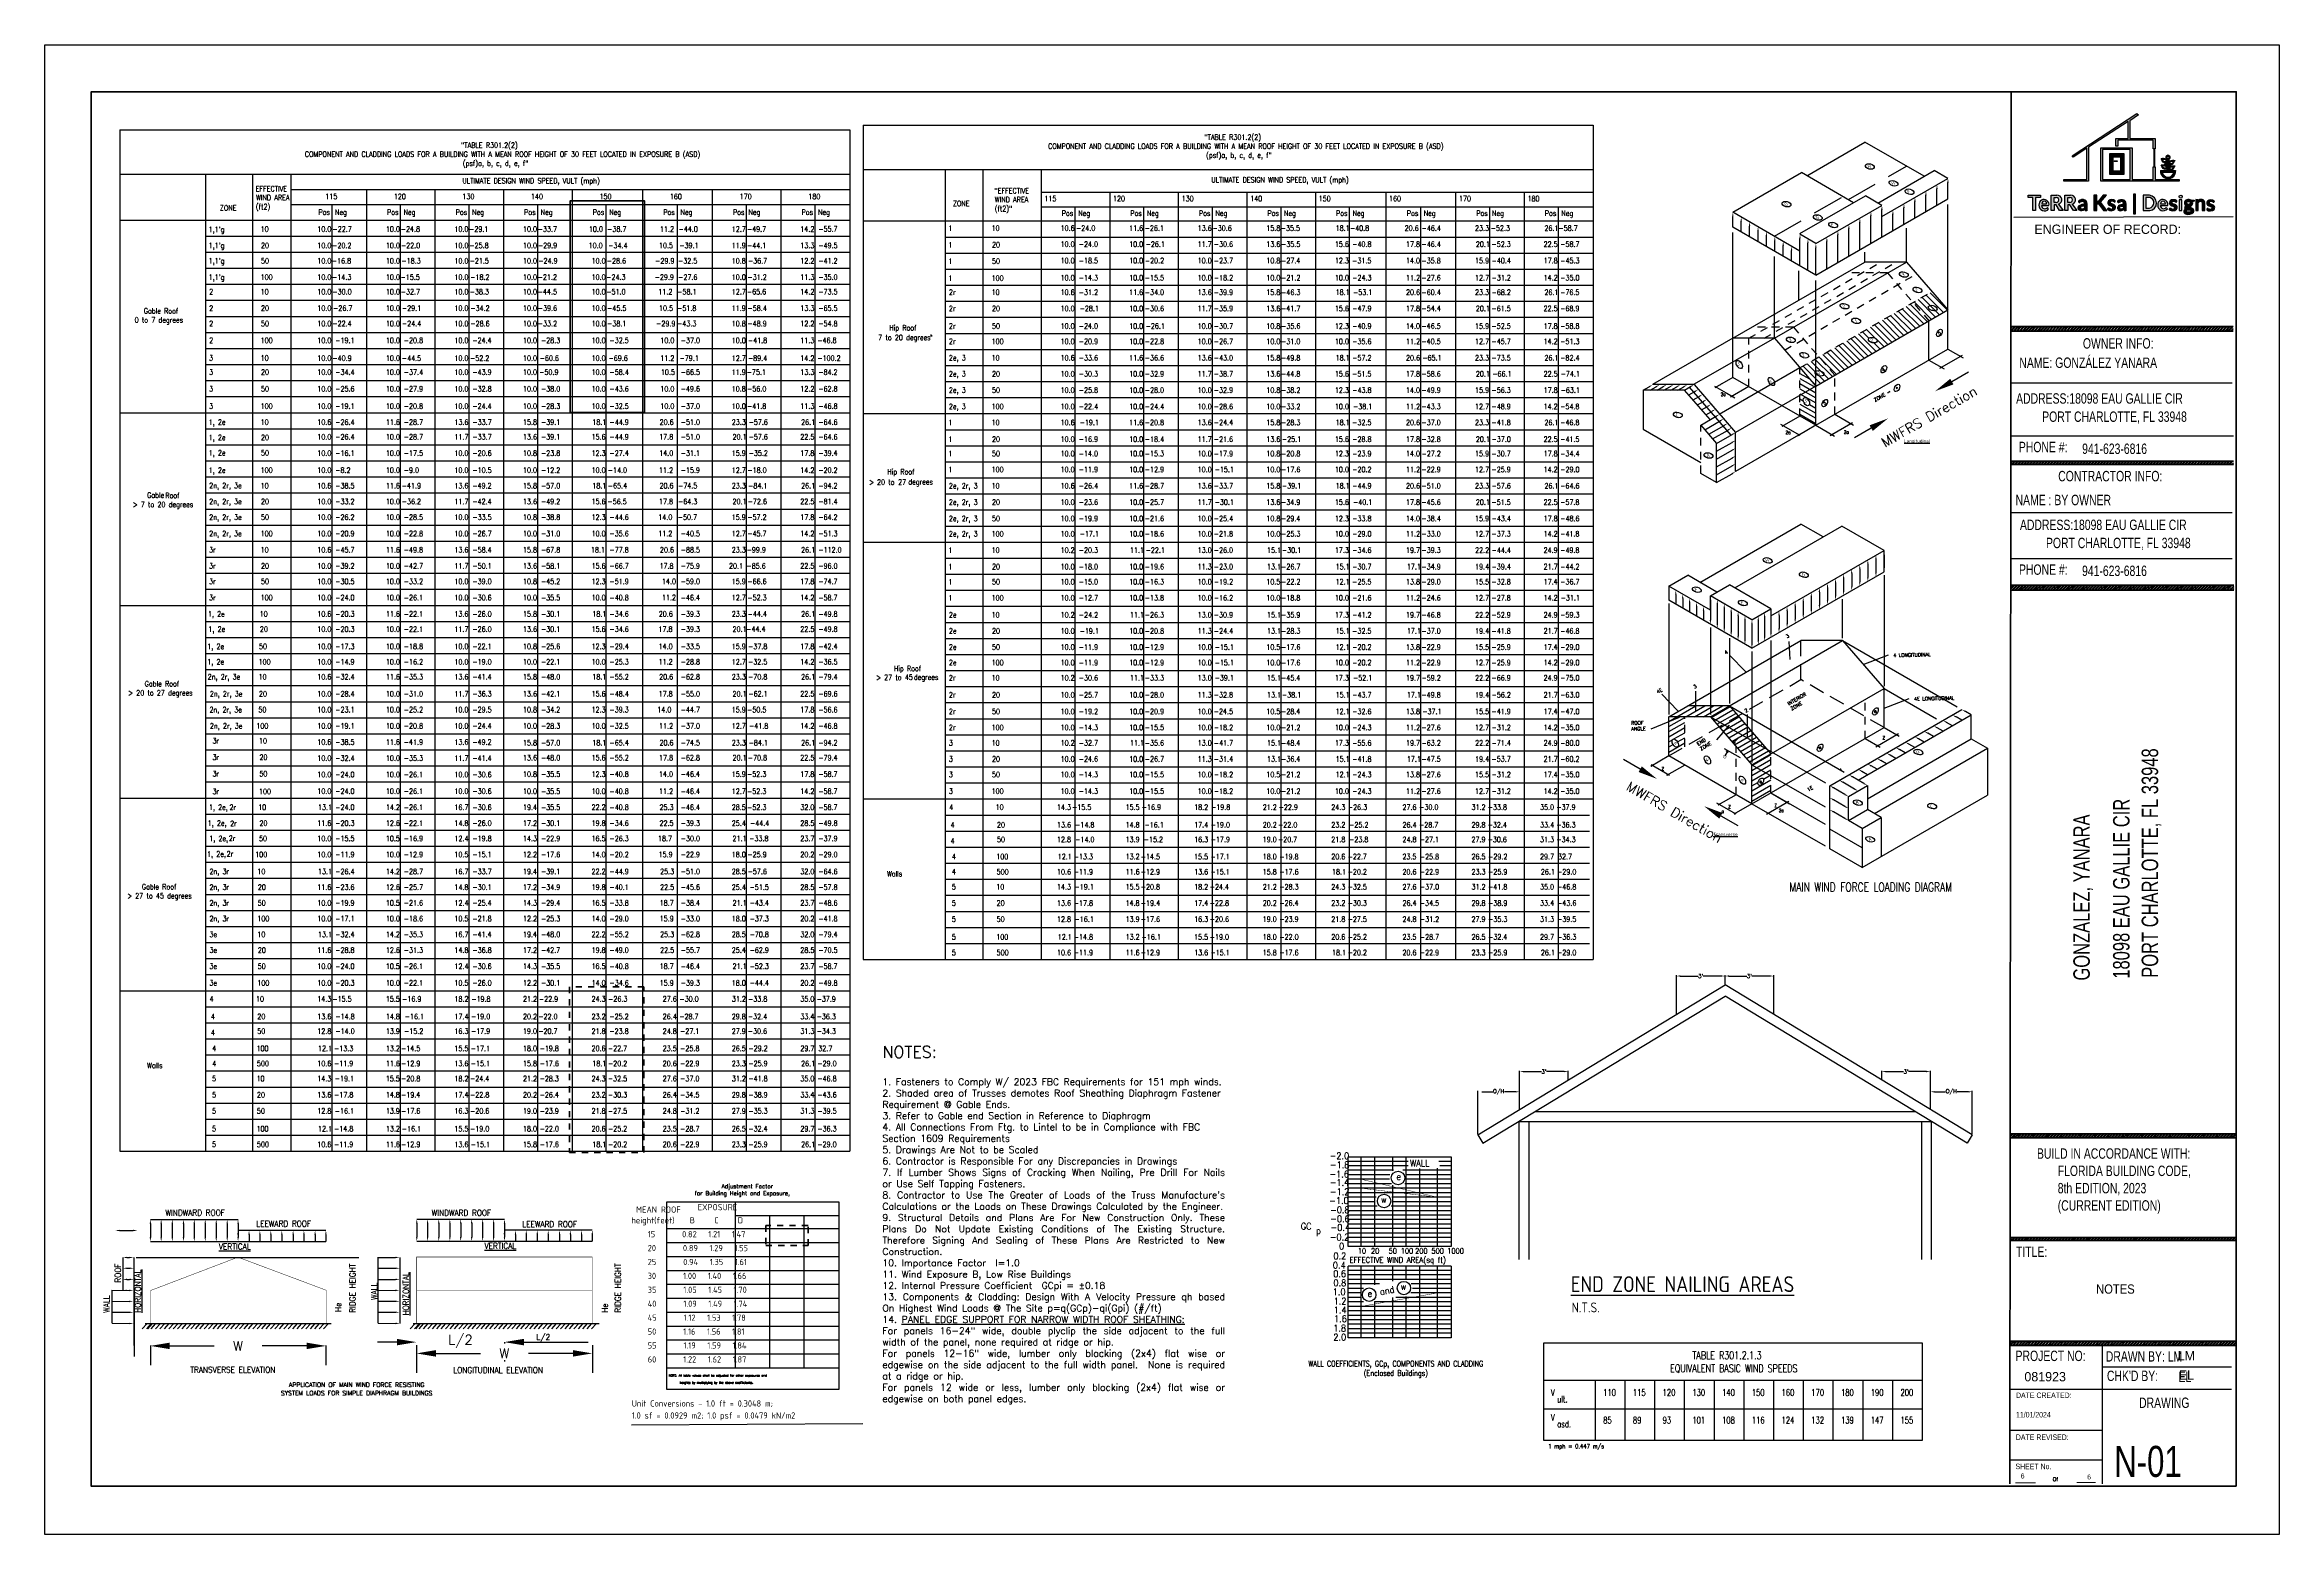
# Paper-space layout 'S-04' of a CAD drawing. Header units: inches. Extents: x 0 to 36, y 0 to 24.
import ezdxf

# ---------------------------------------------------------------- set-up
doc = ezdxf.new("R2010")
doc.units = ezdxf.units.IN
doc.header["$LTSCALE"] = 0.5
doc.header["$MEASUREMENT"] = 0
for name, pattern in [('BORDER2', [0.875, 0.25, -0.125, 0.25, -0.125, 0, -0.125]), ('DASHED', [0.75, 0.5, -0.25]), ('DASHED2', [0.375, 0.25, -0.125])]:
    doc.linetypes.add(name, pattern=pattern)
doc.layers.get('Defpoints').update_dxf_attribs({"color": 140})
for name, color, linetype, lineweight in [('A-Anno-Titl-Bdry', 239, 'Continuous', 35), ('A-Anno-Titl-Note', 231, 'Continuous', 25), ('A-Anno-Titl-Otln', 236, 'Continuous', 35), ('A-Anno-Titl-Thin', 231, 'Continuous', 25), ('TXT', 4, 'Continuous', 9)]:
    doc.layers.add(name, color=color, linetype=linetype, lineweight=lineweight)
doc.layers.add('A-TEXT', color=3, linetype='Continuous')
doc.styles.add('100A', font='arch.shx', dxfattribs={"width": 0.9, "height": 6.4})
doc.styles.add('ACH DETAILS', font='romans.shx', dxfattribs={"width": 0.75, "height": 2})
doc.styles.add('AEC', font='archquik.shx')
doc.styles.add('Annotative', font='arch.shx', dxfattribs={"width": 0.75})
doc.styles.add('ARCH', font='arch.shx')
doc.styles.add('HL', font='archstyl')
doc.styles.add('Lmar Style', font='arch.shx', dxfattribs={"width": 0.75})
doc.styles.add('RAB', font='romans.shx')
doc.styles.add('RomanS', font='romans.shx')
doc.styles.add('SIMPLEX', font='simplex.shx', dxfattribs={"height": 0.75})
doc.styles.get("Standard").update_dxf_attribs({"font": 'romans.shx', "width": 0.75})
doc.styles.add('STYLE1', font='romans.shx')
doc.styles.add('STYLE2', font='archstyl.shx', dxfattribs={"height": 5})
doc.dimstyles.new('AGP', dxfattribs={"dimscale": 120, "dimtxt": 0.125, "dimasz": 0.0625, "dimexe": 0.0625, "dimexo": 0.0625, "dimgap": 0.0625, "dimtad": 1, "dimdec": 1, "dimzin": 3, "dimdsep": 46, "dimlunit": 4, "dimtxsty": 'RomanS', "dimblk1": 'ARCHTICK', "dimcen": 0.0625, "dimdle": 0.0625, "dimclrd": 1, "dimclre": 1, "dimclrt": 3, "dimadec": 0, "dimazin": 0, "dimtfac": 1, "dimtdec": 1, "dimtofl": 0, "dimtmove": 2, "dimatfit": 3, "dimfxl": 0.0625, "dimtolj": 1, "dimtzin": 3, "dimarcsym": 0})
pattern_1 = [(45, (5.927834, 0.04212), (-0.02365764, 0.02365764), []), (45, (5.943606, 0.04212), (-0.02365764, 0.02365764), [])]
pattern_2 = [(210, (425.14827, 581.25349), (0.035636133, -0.0617235926), [])]
pattern_3 = [(135, (424.590045, 586.86508), (-0.050397102, -0.050397102), [])]

# ---------------------------------------------------------------- blocks, each defined once
blk = doc.blocks.new('TB-24X36')
h = blk.add_hatch(color=256)
h.dxf.hatch_style = 1
h.paths.add_polyline_path([(32.814, 22.069), (32.814, 21.797), (32.619, 21.797), (32.619, 21.673), (32.649, 21.673), (32.649, 21.77), (33.219, 21.77), (33.219, 21.628), (33.232, 21.628), (33.232, 21.343), (33.219, 21.343), (33.219, 21.137), (32.878, 21.137), (32.878, 21.648), (32.377, 21.648), (32.377, 21.111), (33.635, 21.111), (33.635, 21.138), (33.248, 21.138), (33.248, 21.343), (33.238, 21.343), (33.238, 21.628), (33.248, 21.628), (33.248, 21.795), (32.84, 21.795), (32.84, 22.084), (32.981, 22.176), (32.956, 22.201), (31.913, 21.519), (31.929, 21.496), (32.147, 21.639), (32.147, 21.139), (31.78, 21.139), (31.78, 21.109), (32.174, 21.109), (32.174, 21.655)])
h.paths.add_polyline_path([(32.403, 21.619), (32.847, 21.619), (32.847, 21.139), (32.403, 21.139)], flags=16)
h.paths.add_polyline_path([(32.516, 21.548), (32.752, 21.548), (32.752, 21.224), (32.516, 21.224)], flags=0)
h.paths.add_polyline_path([(32.544, 21.52), (32.725, 21.52), (32.725, 21.252), (32.544, 21.252)], flags=0)
h.paths.add_polyline_path([(32.563, 21.5), (32.705, 21.5), (32.705, 21.271), (32.563, 21.271)], flags=0)
h.paths.add_polyline_path([(32.57, 21.494), (32.699, 21.494), (32.699, 21.278), (32.57, 21.278)], flags=0)
h.paths.add_polyline_path([(32.589, 21.436), (32.64, 21.436), (32.64, 21.428), (32.589, 21.428)], flags=0)
h.paths.add_polyline_path([(32.705, 21.5), (32.563, 21.5), (32.563, 21.271), (32.705, 21.271)], flags=0)
h = blk.add_hatch(color=256)
h.dxf.hatch_style = 1
h.paths.add_polyline_path([(32.752, 21.548), (32.516, 21.548), (32.516, 21.224), (32.752, 21.224)])
h.paths.add_polyline_path([(32.725, 21.52), (32.725, 21.252), (32.544, 21.252), (32.544, 21.52)], flags=16)
h.paths.add_polyline_path([(32.705, 21.5), (32.705, 21.271), (32.563, 21.271), (32.563, 21.5)], flags=0)
h.paths.add_polyline_path([(32.699, 21.494), (32.699, 21.278), (32.57, 21.278), (32.57, 21.494)], flags=0)
h.paths.add_polyline_path([(32.64, 21.436), (32.64, 21.428), (32.589, 21.428), (32.589, 21.436)], flags=0)
h = blk.add_hatch(color=256)
h.dxf.hatch_style = 1
h.paths.add_polyline_path([(32.705, 21.5), (32.563, 21.5), (32.563, 21.271), (32.705, 21.271)])
h.paths.add_polyline_path([(32.699, 21.494), (32.699, 21.278), (32.57, 21.278), (32.57, 21.494)], flags=16)
h.paths.add_polyline_path([(32.64, 21.436), (32.64, 21.428), (32.589, 21.428), (32.589, 21.436)], flags=0)
h.paths.add_polyline_path([(32.64, 21.436), (32.589, 21.436), (32.589, 21.428), (32.64, 21.428)], flags=0)
h = blk.add_hatch(color=256)
h.dxf.hatch_style = 1
edge = h.paths.add_edge_path()
edge.add_arc((33.457, 21.493), 0.0337, 292.0716, 609.5125)
edge.add_line((33.445, 21.461), (33.445, 21.437))
edge.add_spline(control_points=[(33.445, 21.437), (33.438, 21.447), (33.415, 21.477), (33.374, 21.474), (33.345, 21.471)], knot_values=[0.000147, 0.000147, 0.000147, 0.000147, 0.056937, 0.18961, 0.18961, 0.18961, 0.18961], degree=3, periodic=0)
edge.add_spline(control_points=[(33.345, 21.471), (33.349, 21.464), (33.366, 21.437), (33.397, 21.386), (33.433, 21.406), (33.445, 21.413)], knot_values=[0.000093, 0.000093, 0.000093, 0.000093, 0.044317, 0.163563, 0.228901, 0.228901, 0.228901, 0.228901], degree=3, periodic=0)
edge.add_line((33.445, 21.413), (33.445, 21.334))
edge.add_spline(control_points=[(33.445, 21.334), (33.438, 21.344), (33.415, 21.375), (33.374, 21.371), (33.345, 21.368)], knot_values=[0.000048, 0.000048, 0.000048, 0.000048, 0.056937, 0.18961, 0.18961, 0.18961, 0.18961], degree=3, periodic=0)
edge.add_spline(control_points=[(33.345, 21.368), (33.349, 21.361), (33.366, 21.335), (33.397, 21.283), (33.433, 21.303), (33.445, 21.31)], knot_values=[0.000029, 0.000029, 0.000029, 0.000029, 0.044253, 0.163499, 0.228901, 0.228901, 0.228901, 0.228901], degree=3, periodic=0)
edge.add_line((33.445, 21.31), (33.445, 21.283))
edge.add_line((33.445, 21.283), (33.335, 21.283))
edge.add_arc((33.458, 21.271), 0.123, 174.3758, 365.6304)
edge.add_line((33.58, 21.283), (33.507, 21.283))
edge.add_spline(control_points=[(33.507, 21.283), (33.507, 21.283), (33.505, 21.283), (33.503, 21.283), (33.502, 21.283)], knot_values=[0.057332, 0.057332, 0.057332, 0.057332, 0.059217, 0.067464, 0.067464, 0.067464, 0.067464], degree=3, periodic=0)
edge.add_line((33.502, 21.283), (33.47, 21.283))
edge.add_line((33.47, 21.283), (33.47, 21.296))
edge.add_spline(control_points=[(33.47, 21.296), (33.48, 21.29), (33.491, 21.284), (33.502, 21.283)], knot_values=[0, 0, 0, 0, 0.057332, 0.057332, 0.057332, 0.057332], degree=3, periodic=0)
edge.add_line((33.502, 21.283), (33.507, 21.283))
edge.add_spline(control_points=[(33.507, 21.283), (33.527, 21.285), (33.549, 21.321), (33.566, 21.347), (33.57, 21.354)], knot_values=[0.067464, 0.067464, 0.067464, 0.067464, 0.184823, 0.229048, 0.229048, 0.229048, 0.229048], degree=3, periodic=0)
edge.add_spline(control_points=[(33.57, 21.354), (33.541, 21.357), (33.5, 21.361), (33.477, 21.33), (33.47, 21.321)], knot_values=[0, 0, 0, 0, 0.132673, 0.189716, 0.189716, 0.189716, 0.189716], degree=3, periodic=0)
edge.add_line((33.47, 21.321), (33.47, 21.386))
edge.add_spline(control_points=[(33.47, 21.386), (33.482, 21.379), (33.517, 21.359), (33.549, 21.411), (33.565, 21.437), (33.57, 21.444)], knot_values=[0, 0, 0, 0, 0.065431, 0.184676, 0.228901, 0.228901, 0.228901, 0.228901], degree=3, periodic=0)
edge.add_spline(control_points=[(33.57, 21.444), (33.541, 21.447), (33.5, 21.451), (33.477, 21.42), (33.47, 21.41)], knot_values=[0, 0, 0, 0, 0.132673, 0.18961, 0.18961, 0.18961, 0.18961], degree=3, periodic=0)
edge.add_line((33.47, 21.41), (33.47, 21.461))
edge = h.paths.add_edge_path(flags=16)
edge.add_spline(control_points=[(33.433, 21.431), (33.428, 21.426), (33.416, 21.416), (33.383, 21.422), (33.373, 21.444), (33.367, 21.457)], knot_values=[0, 0, 0, 0, 0.031107, 0.077894, 0.146017, 0.146017, 0.146017, 0.146017], degree=3, periodic=0)
edge.add_spline(control_points=[(33.367, 21.457), (33.385, 21.459), (33.414, 21.461), (33.428, 21.439), (33.433, 21.431)], knot_values=[0, 0, 0, 0, 0.082948, 0.129225, 0.129225, 0.129225, 0.129225], degree=3, periodic=0)
h.paths.add_polyline_path([(33.439, 21.493, -1), (33.475, 21.493, -1)], flags=16)
edge = h.paths.add_edge_path(flags=16)
edge.add_spline(control_points=[(33.482, 21.404), (33.487, 21.412), (33.501, 21.434), (33.529, 21.432), (33.547, 21.43)], knot_values=[0, 0, 0, 0, 0.046277, 0.129225, 0.129225, 0.129225, 0.129225], degree=3, periodic=0)
edge.add_spline(control_points=[(33.547, 21.43), (33.542, 21.417), (33.532, 21.395), (33.498, 21.389), (33.486, 21.4), (33.482, 21.404)], knot_values=[0, 0, 0, 0, 0.068123, 0.11491, 0.146017, 0.146017, 0.146017, 0.146017], degree=3, periodic=0)
edge = h.paths.add_edge_path(flags=16)
edge.add_spline(control_points=[(33.367, 21.354), (33.385, 21.356), (33.414, 21.359), (33.428, 21.336), (33.433, 21.328)], knot_values=[0, 0, 0, 0, 0.082948, 0.129225, 0.129225, 0.129225, 0.129225], degree=3, periodic=0)
edge.add_spline(control_points=[(33.433, 21.328), (33.428, 21.324), (33.416, 21.313), (33.383, 21.32), (33.373, 21.341), (33.367, 21.354)], knot_values=[0, 0, 0, 0, 0.031107, 0.077894, 0.146017, 0.146017, 0.146017, 0.146017], degree=3, periodic=0)
edge = h.paths.add_edge_path(flags=16)
edge.add_spline(control_points=[(33.482, 21.314), (33.487, 21.322), (33.501, 21.345), (33.529, 21.342), (33.548, 21.341)], knot_values=[0, 0, 0, 0, 0.046277, 0.129225, 0.129225, 0.129225, 0.129225], degree=3, periodic=0)
edge.add_spline(control_points=[(33.548, 21.341), (33.542, 21.328), (33.532, 21.306), (33.498, 21.3), (33.486, 21.31), (33.482, 21.314)], knot_values=[0, 0, 0, 0, 0.068123, 0.11491, 0.146017, 0.146017, 0.146017, 0.146017], degree=3, periodic=0)
h.paths.add_polyline_path([(33.55, 21.257, -0.874805), (33.363, 21.257)], flags=16)
h = blk.add_hatch(color=256)
h.dxf.hatch_style = 1
h.paths.add_polyline_path([(33.473, 21.36, 1), (33.498, 21.36, 1)])
h.paths.add_polyline_path([(33.493, 21.36, -1), (33.477, 21.36, -1)], flags=16)
h.paths.add_polyline_path([(33.407, 21.382, 1), (33.44, 21.382, 1)])
h.paths.add_polyline_path([(33.435, 21.382, -1), (33.412, 21.382, -1)], flags=16)
h = blk.add_hatch(color=256)
h.dxf.hatch_style = 1
h.paths.add_polyline_path([(31.323, 20.844), (31.402, 20.844), (31.402, 20.883), (31.204, 20.883), (31.204, 20.845), (31.279, 20.845), (31.279, 20.636), (31.323, 20.636)])
h.paths.add_polyline_path([(31.378, 20.725, 0.725804), (31.534, 20.663), (31.516, 20.685, -0.702511), (31.421, 20.717), (31.539, 20.717, 1.160584)])
h.paths.add_polyline_path([(31.501, 20.743), (31.423, 20.745, -1.06753)], flags=16)
h.paths.add_polyline_path([(31.666, 20.882), (31.575, 20.882), (31.575, 20.635), (31.622, 20.636), (31.622, 20.728, -0.066341), (31.655, 20.73), (31.711, 20.639), (31.766, 20.637), (31.691, 20.74, 0.919487)])
h.paths.add_polyline_path([(31.621, 20.848), (31.654, 20.848, -1.053423), (31.656, 20.766), (31.621, 20.765)], flags=16)
h.paths.add_polyline_path([(31.888, 20.883), (31.797, 20.883), (31.797, 20.635), (31.845, 20.636), (31.845, 20.728, -0.066341), (31.877, 20.73), (31.933, 20.639), (31.988, 20.638), (31.913, 20.74, 0.919487)])
h.paths.add_polyline_path([(31.843, 20.848), (31.876, 20.848, -1.053423), (31.878, 20.766), (31.843, 20.765)], flags=16)
h.paths.add_polyline_path([(33.292, 20.725, 0.725804), (33.448, 20.664), (33.429, 20.685, -0.702511), (33.334, 20.718), (33.452, 20.718, 1.160584)])
h.paths.add_polyline_path([(33.337, 20.746, -1.06753), (33.415, 20.744)], flags=16)
h = blk.add_hatch(color=256)
h.dxf.hatch_style = 1
h.paths.add_polyline_path([(32.464, 20.882), (32.413, 20.882), (32.331, 20.78), (32.308, 20.78), (32.308, 20.884), (32.262, 20.884), (32.262, 20.637), (32.31, 20.637), (32.31, 20.745), (32.335, 20.745), (32.42, 20.637), (32.47, 20.637), (32.376, 20.764), (32.37, 20.77)])
h = blk.add_hatch(color=256)
h.dxf.hatch_style = 1
h.paths.add_polyline_path([(32.932, 20.9), (32.901, 20.9), (32.901, 20.583), (32.932, 20.583)])
h = blk.add_hatch(color=256)
h.dxf.hatch_style = 1
h.paths.add_polyline_path([(33.159, 20.883), (33.057, 20.884), (33.057, 20.635), (33.161, 20.635, 0.89591)])
h.paths.add_polyline_path([(33.161, 20.677), (33.101, 20.677), (33.101, 20.845), (33.167, 20.845, -0.778769)], flags=16)
h.paths.add_polyline_path([(33.68, 20.81), (33.638, 20.81), (33.638, 20.637), (33.68, 20.637)])
h.paths.add_polyline_path([(33.636, 20.861, 1), (33.687, 20.861, 1)])
h = blk.add_hatch(color=256)
h.dxf.hatch_style = 1
h.paths.add_polyline_path([(32.121, 20.805, 0.311148), (32.017, 20.788, 0.727512), (32.035, 20.769, 0.021646), (32.064, 20.78, -0.539298), (32.111, 20.757), (32.111, 20.736, 0.133292), (32.024, 20.715, 0.475606), (32.021, 20.647, 0.365876), (32.114, 20.658), (32.12, 20.639), (32.129, 20.634), (32.151, 20.634), (32.151, 20.751, 0.301099)])
h.paths.add_polyline_path([(32.111, 20.711), (32.111, 20.682, -0.390959), (32.053, 20.669, -0.388833), (32.049, 20.692, -0.252119), (32.076, 20.708)], flags=16)
h = blk.add_hatch(color=256)
h.dxf.hatch_style = 1
h.paths.add_polyline_path([(32.528, 20.754, -0.541614), (32.537, 20.784, -0.211981), (32.588, 20.775, 0.771475), (32.604, 20.794, 0.363384), (32.498, 20.793, 0.561554), (32.518, 20.716), (32.56, 20.701, -0.724739), (32.55, 20.661, -0.120496), (32.506, 20.673, 0.667097), (32.485, 20.652, 0.385681), (32.601, 20.659, 0.540897), (32.578, 20.733)])
h = blk.add_hatch(color=256)
h.dxf.hatch_style = 1
h.paths.add_polyline_path([(32.749, 20.804, 0.311148), (32.645, 20.786, 0.727512), (32.663, 20.767, 0.021646), (32.692, 20.779, -0.539298), (32.739, 20.756), (32.739, 20.735, 0.133292), (32.652, 20.713, 0.475606), (32.649, 20.645, 0.365876), (32.742, 20.656), (32.748, 20.638), (32.757, 20.633), (32.779, 20.633), (32.779, 20.75, 0.301099)])
h.paths.add_polyline_path([(32.739, 20.709), (32.739, 20.68, -0.390959), (32.681, 20.667, -0.388833), (32.677, 20.69, -0.252119), (32.704, 20.706)], flags=16)
h = blk.add_hatch(color=256)
h.dxf.hatch_style = 1
h.paths.add_polyline_path([(33.521, 20.752, -0.541614), (33.53, 20.782, -0.211981), (33.581, 20.773, 0.771475), (33.597, 20.792, 0.363384), (33.491, 20.791, 0.561554), (33.511, 20.714), (33.553, 20.699, -0.724739), (33.543, 20.659, -0.120496), (33.5, 20.672, 0.667097), (33.478, 20.65, 0.385681), (33.594, 20.657, 0.540897), (33.571, 20.731)])
h = blk.add_hatch(color=256)
h.dxf.hatch_style = 1
edge = h.paths.add_edge_path()
edge.add_ellipse((33.787, 20.757), major_axis=(0.0674, 0), ratio=0.839251, start_angle=251.0262, end_angle=378.0221)
edge.add_line((33.851, 20.775), (33.878, 20.785))
edge.add_line((33.878, 20.785), (33.878, 20.802))
edge.add_line((33.878, 20.802), (33.828, 20.802))
edge.add_ellipse((33.787, 20.757), major_axis=(0.0674, 0), ratio=0.839251, start_angle=412.6517, end_angle=593.8347)
edge.add_arc((33.755, 20.682), 0.0305, 104.0661, 241.2618)
edge.add_arc((33.748, 20.62), 0.0367, 102.2675, 255.5413)
edge.add_arc((33.785, 20.687), 0.113, 245.8832, 316.0011)
edge.add_arc((33.83, 20.633), 0.0444, 326.437, 449.1029)
edge.add_line((33.831, 20.678), (33.771, 20.679))
edge.add_arc((33.777, 20.693), 0.0159, 137.7006, 245.2707, ccw=False)
edge = h.paths.add_edge_path(flags=16)
edge.add_ellipse((33.788, 20.758), major_axis=(0.0307, 0), ratio=0.742552, start_angle=0, end_angle=360)
edge = h.paths.add_edge_path(flags=16)
edge.add_ellipse((33.789, 20.629), major_axis=(0.0418, 0), ratio=0.42029, start_angle=0, end_angle=360)
h = blk.add_hatch(color=256)
h.dxf.hatch_style = 1
h.paths.add_polyline_path([(34.009, 20.764), (34.009, 20.638), (34.051, 20.638), (34.051, 20.763, 0.67117), (33.942, 20.791), (33.942, 20.811), (33.904, 20.812), (33.904, 20.637), (33.945, 20.637), (33.945, 20.763, -0.541952)])
h = blk.add_hatch(color=256)
h.dxf.hatch_style = 1
h.paths.add_polyline_path([(34.126, 20.751, -0.541614), (34.135, 20.781, -0.211981), (34.186, 20.772, 0.771475), (34.202, 20.79, 0.363384), (34.095, 20.79, 0.561554), (34.115, 20.712), (34.158, 20.698, -0.724739), (34.147, 20.658, -0.120496), (34.104, 20.67, 0.667097), (34.082, 20.649, 0.385681), (34.199, 20.655, 0.540897), (34.175, 20.729)])
h = blk.add_hatch()
h.set_pattern_fill('ANSI32', color=256, scale=0.089219)
h.set_pattern_definition([(45, (-3.78282, -0.866356), (-0.023657639, 0.023657639), []), (45, (-3.76705, -0.866356), (-0.023657639, 0.023657639), [])])
h.paths.add_polyline_path([(34.504, 18.767), (30.926, 18.767), (30.926, 18.695), (34.504, 18.695)])
h = blk.add_hatch()
h.set_pattern_fill('ANSI32', color=256, scale=0.089219)
h.set_pattern_definition([(45, (5.93962, 3.424058), (-0.02365764, 0.02365764), []), (45, (5.95539, 3.424058), (-0.02365764, 0.02365764), [])])
h.paths.add_polyline_path([(34.51, 16.597), (30.924, 16.597), (30.924, 16.544), (34.51, 16.544)])
h.paths.add_polyline_path([(34.516, 14.6), (30.922, 14.6), (30.922, 14.518), (34.516, 14.518)])
h = blk.add_hatch()
h.set_pattern_fill('ANSI32', color=256, scale=0.089219)
h.set_pattern_definition(pattern_1)
h.paths.add_polyline_path([(34.54, 5.759), (30.914, 5.759), (30.914, 5.694), (34.54, 5.694)])
h = blk.add_hatch()
h.set_pattern_fill('ANSI32', color=256, scale=0.089219)
h.set_pattern_definition(pattern_1)
h.paths.add_polyline_path([(34.543, 4.09), (30.912, 4.09), (30.912, 4.042), (34.543, 4.042)])
h.paths.add_polyline_path([(34.549, 2.42), (30.911, 2.419), (30.911, 2.352), (34.549, 2.352)])
for p, q in [((33.335, 21.283), (33.445, 21.283)), ((33.363, 21.257), (33.55, 21.257)), ((33.445, 21.437), (33.445, 21.461)), ((33.445, 21.334), (33.445, 21.413)), ((33.445, 21.283), (33.445, 21.31)), ((33.47, 21.461), (33.47, 21.41)), ((33.47, 21.386), (33.47, 21.321)), ((33.47, 21.296), (33.47, 21.283)), ((33.47, 21.283), (33.58, 21.283)), ((33.159, 20.883), (33.057, 20.884)), ((30.971, 20.531), (34.506, 20.541)), ((31.423, 20.745), (31.501, 20.743)), ((31.534, 20.663), (31.516, 20.685)), ((31.622, 20.636), (31.575, 20.635)), ((31.621, 20.765), (31.621, 20.848)), ((31.621, 20.848), (31.654, 20.848)), ((31.656, 20.766), (31.621, 20.765)), ((31.622, 20.728), (31.622, 20.636)), ((31.711, 20.639), (31.655, 20.73)), ((31.691, 20.74), (31.766, 20.637)), ((31.766, 20.637), (31.711, 20.639)), ((31.845, 20.636), (31.797, 20.635)), ((31.843, 20.765), (31.843, 20.848)), ((31.843, 20.848), (31.876, 20.848)), ((31.878, 20.766), (31.843, 20.765)), ((31.845, 20.728), (31.845, 20.636)), ((31.933, 20.639), (31.877, 20.73)), ((31.913, 20.74), (31.988, 20.638)), ((31.988, 20.638), (31.933, 20.639)), ((32.076, 20.708), (32.111, 20.711)), ((32.111, 20.736), (32.111, 20.757)), ((32.111, 20.711), (32.111, 20.682)), ((32.12, 20.639), (32.114, 20.658)), ((32.129, 20.634), (32.12, 20.639)), ((32.151, 20.634), (32.129, 20.634)), ((32.151, 20.751), (32.151, 20.634)), ((32.518, 20.716), (32.56, 20.701)), ((32.578, 20.733), (32.528, 20.754)), ((32.704, 20.706), (32.739, 20.709)), ((32.739, 20.735), (32.739, 20.756)), ((32.739, 20.709), (32.739, 20.68)), ((32.748, 20.638), (32.742, 20.656)), ((32.757, 20.633), (32.748, 20.638)), ((32.779, 20.633), (32.757, 20.633)), ((32.779, 20.75), (32.779, 20.633)), ((33.337, 20.746), (33.415, 20.744)), ((33.448, 20.664), (33.429, 20.685)), ((33.511, 20.714), (33.553, 20.699)), ((33.571, 20.731), (33.521, 20.752)), ((33.831, 20.678), (33.771, 20.679)), ((33.828, 20.802), (33.878, 20.802)), ((33.878, 20.785), (33.851, 20.775)), ((33.878, 20.802), (33.878, 20.785)), ((33.942, 20.811), (33.904, 20.812)), ((33.942, 20.791), (33.942, 20.811)), ((34.009, 20.764), (34.009, 20.638)), ((34.009, 20.638), (34.051, 20.638)), ((34.051, 20.638), (34.051, 20.763)), ((34.115, 20.712), (34.158, 20.698)), ((34.175, 20.729), (34.126, 20.751))]:
    blk.add_line(p, q)
for points in [[(31.78, 21.139), (32.147, 21.139), (32.147, 21.639), (31.929, 21.496), (31.913, 21.519), (32.956, 22.201), (32.981, 22.176), (32.84, 22.084), (32.84, 21.795), (33.248, 21.795), (33.248, 21.628), (33.238, 21.628), (33.238, 21.343), (33.248, 21.343), (33.248, 21.138), (33.635, 21.138), (33.635, 21.111), (32.377, 21.111), (32.377, 21.648), (32.878, 21.648), (32.878, 21.137), (33.219, 21.137), (33.219, 21.343), (33.232, 21.343), (33.232, 21.628), (33.219, 21.628), (33.219, 21.77), (32.649, 21.77), (32.649, 21.673), (32.619, 21.673), (32.619, 21.797), (32.814, 21.797), (32.814, 22.069), (32.174, 21.655), (32.174, 21.109), (31.78, 21.109), (31.78, 21.139)], [(31.279, 20.636), (31.279, 20.845), (31.204, 20.845), (31.204, 20.883), (31.402, 20.883), (31.402, 20.844), (31.323, 20.844), (31.323, 20.636), (31.279, 20.636)], [(31.575, 20.635), (31.575, 20.882), (31.666, 20.882)], [(31.797, 20.635), (31.797, 20.883), (31.888, 20.883)], [(32.262, 20.884), (32.262, 20.637), (32.31, 20.637), (32.31, 20.745), (32.335, 20.745), (32.42, 20.637), (32.47, 20.637), (32.376, 20.764), (32.37, 20.77), (32.464, 20.882), (32.413, 20.882), (32.331, 20.78), (32.308, 20.78), (32.308, 20.884), (32.262, 20.884)], [(33.057, 20.884), (33.057, 20.635), (33.161, 20.635)], [(31.421, 20.717), (31.539, 20.717)], [(33.167, 20.845), (33.101, 20.845), (33.101, 20.677), (33.161, 20.677)], [(33.334, 20.718), (33.452, 20.718)], [(33.904, 20.812), (33.904, 20.637), (33.945, 20.637), (33.945, 20.763)]]:
    blk.add_lwpolyline(points)
for points in [[(32.847, 21.619), (32.403, 21.619), (32.403, 21.139), (32.847, 21.139)], [(32.752, 21.548), (32.516, 21.548), (32.516, 21.224), (32.752, 21.224)], [(32.725, 21.52), (32.544, 21.52), (32.544, 21.252), (32.725, 21.252)], [(32.705, 21.5), (32.563, 21.5), (32.563, 21.271), (32.705, 21.271)], [(32.699, 21.494), (32.57, 21.494), (32.57, 21.278), (32.699, 21.278)], [(32.589, 21.436), (32.64, 21.436), (32.64, 21.428), (32.589, 21.428)], [(32.932, 20.9), (32.901, 20.9), (32.901, 20.583), (32.932, 20.583)], [(33.68, 20.81), (33.638, 20.81), (33.638, 20.637), (33.68, 20.637)]]:
    blk.add_lwpolyline(points, close=True)
for centre, radius in [((33.424, 21.382), 0.0164), ((33.424, 21.382), 0.0112), ((33.457, 21.493), 0.0177), ((33.485, 21.36), 0.0123), ((33.485, 21.36), 0.00808), ((33.662, 20.861), 0.0252)]:
    blk.add_circle(centre, radius)
for centre, radius, start, end in [((33.458, 21.271), 0.123, 174.3758, 5.6304), ((33.457, 21.269), 0.0943, 187.4891, 352.2075), ((33.457, 21.493), 0.0337, 292.0716, 249.5125), ((31.673, 20.81), 0.0724, 284.7449, 95.1373), ((31.895, 20.81), 0.0724, 284.7449, 95.1373), ((33.147, 20.759), 0.125, 276.705, 84.1349), ((31.459, 20.733), 0.0814, 348.7882, 185.7908), ((31.466, 20.719), 0.0884, 176.4881, 320.3773), ((31.474, 20.718), 0.0533, 180.9244, 321.2782), ((31.462, 20.747), 0.0391, 355.0959, 182.5788), ((31.646, 20.608), 0.122, 86.0986, 101.2807), ((31.657, 20.807), 0.0411, 268.384, 94.3452), ((31.869, 20.608), 0.122, 86.0986, 101.2807), ((31.879, 20.807), 0.0411, 268.384, 94.3452), ((32.05, 20.68), 0.044, 126.2132, 227.9574), ((32.029, 20.781), 0.0141, 151.7799, 295.9253), ((32.081, 20.721), 0.0932, 64.8122, 133.946), ((32.061, 20.707), 0.0725, 236.516, 316.9013), ((32.107, 20.566), 0.17, 88.592, 118.9612), ((31.915, 21.104), 0.356, 289.7445, 294.7046), ((32.063, 20.682), 0.0174, 147.3715, 232.3625), ((32.077, 20.675), 0.0328, 92.4786, 149.0804), ((32.075, 20.707), 0.0439, 240.1244, 325.5383), ((32.08, 20.753), 0.0313, 7.1107, 120.4623), ((32.095, 20.756), 0.0559, 355.6321, 62.66), ((32.5, 20.658), 0.0165, 66.8045, 201.633), ((32.532, 20.761), 0.0471, 136.1609, 253.4271), ((32.539, 20.72), 0.087, 231.0203, 315.3831), ((32.551, 20.73), 0.0831, 50.249, 130.1302), ((32.554, 20.756), 0.0954, 240.4559, 267.9392), ((32.543, 20.766), 0.0185, 106.2243, 219.9866), ((32.553, 20.722), 0.0637, 56.0241, 103.8979), ((32.549, 20.683), 0.0219, 273.8367, 57.5659), ((32.565, 20.688), 0.0463, 320.6374, 74.2728), ((32.594, 20.786), 0.0128, 244.2927, 34.8898), ((32.657, 20.78), 0.0141, 151.7799, 295.9253), ((32.709, 20.719), 0.0932, 64.8122, 133.946), ((32.689, 20.706), 0.0725, 236.516, 316.9013), ((32.735, 20.565), 0.17, 88.592, 118.9612), ((32.543, 21.102), 0.356, 289.7445, 294.7046), ((32.691, 20.681), 0.0174, 147.3715, 232.3625), ((32.705, 20.673), 0.0328, 92.4786, 149.0804), ((32.703, 20.705), 0.0439, 240.1244, 325.5383), ((32.708, 20.752), 0.0313, 7.1107, 120.4623), ((32.723, 20.754), 0.0559, 355.6321, 62.66), ((33.143, 20.762), 0.0869, 282.0209, 73.6623), ((33.373, 20.734), 0.0814, 348.7882, 185.7908), ((33.38, 20.72), 0.0884, 176.4881, 320.3773), ((33.388, 20.719), 0.0533, 180.9244, 321.2782), ((33.376, 20.747), 0.0391, 355.0959, 182.5788), ((33.493, 20.656), 0.0165, 66.8045, 201.633), ((33.525, 20.759), 0.0471, 136.1609, 253.4271), ((33.532, 20.718), 0.087, 231.0203, 315.3831), ((33.544, 20.728), 0.0831, 50.249, 130.1302), ((33.547, 20.755), 0.0954, 240.4559, 267.9392), ((33.536, 20.764), 0.0185, 106.2243, 219.9866), ((33.546, 20.72), 0.0637, 56.0241, 103.8979), ((33.542, 20.681), 0.0219, 273.8367, 57.5659), ((33.559, 20.686), 0.0463, 320.6374, 74.2728), ((33.587, 20.784), 0.0128, 244.2927, 34.8898), ((33.748, 20.62), 0.0367, 102.2675, 255.5413), ((33.755, 20.682), 0.0305, 104.0661, 241.2618), ((33.785, 20.687), 0.113, 245.8832, 316.0011), ((33.777, 20.693), 0.0159, 137.7006, 245.2707), ((33.83, 20.633), 0.0444, 326.437, 89.1029), ((33.991, 20.755), 0.0611, 7.8782, 143.3515), ((33.978, 20.743), 0.0384, 33.683, 147.5052), ((34.097, 20.655), 0.0165, 66.8045, 201.633), ((34.129, 20.757), 0.0471, 136.1609, 253.4271), ((34.137, 20.716), 0.087, 231.0203, 315.3831), ((34.148, 20.726), 0.0831, 50.249, 130.1302), ((34.151, 20.753), 0.0954, 240.4559, 267.9392), ((34.14, 20.763), 0.0185, 106.2243, 219.9866), ((34.15, 20.719), 0.0637, 56.0241, 103.8979), ((34.146, 20.68), 0.0219, 273.8367, 57.5659), ((34.163, 20.685), 0.0463, 320.6374, 74.2728), ((34.191, 20.783), 0.0128, 244.2927, 34.8898)]:
    blk.add_arc(centre, radius, start, end)
for start_param, end_param in [(7.202131, 10.36437), (4.380209, 6.597731)]:
    blk.add_ellipse((33.787, 20.757), major_axis=(0.0674, 0), ratio=0.839251, start_param=start_param, end_param=end_param)
for centre, major_axis, ratio in [((33.789, 20.629), (0.0418, 0), 0.42029), ((33.788, 20.758), (0.0307, 0), 0.742552)]:
    blk.add_ellipse(centre, major_axis=major_axis, ratio=ratio)
for points in [[(33.445, 21.437), (33.422, 21.462), (33.345, 21.471)], [(33.445, 21.413), (33.409, 21.4), (33.359, 21.449), (33.345, 21.471)], [(33.445, 21.334), (33.422, 21.359), (33.345, 21.368)], [(33.445, 21.31), (33.409, 21.297), (33.359, 21.346), (33.345, 21.368)], [(33.433, 21.431), (33.416, 21.452), (33.367, 21.457)], [(33.433, 21.431), (33.418, 21.42), (33.391, 21.424), (33.367, 21.457)], [(33.433, 21.328), (33.416, 21.349), (33.367, 21.354)], [(33.433, 21.328), (33.418, 21.318), (33.391, 21.321), (33.367, 21.354)], [(33.47, 21.41), (33.492, 21.435), (33.57, 21.444)], [(33.47, 21.386), (33.506, 21.373), (33.556, 21.422), (33.57, 21.444)], [(33.47, 21.321), (33.492, 21.346), (33.57, 21.354)], [(33.47, 21.296), (33.506, 21.283), (33.556, 21.332), (33.57, 21.354)], [(33.482, 21.404), (33.499, 21.425), (33.547, 21.43)], [(33.482, 21.404), (33.497, 21.394), (33.524, 21.397), (33.547, 21.43)], [(33.482, 21.314), (33.499, 21.335), (33.548, 21.341)], [(33.482, 21.314), (33.497, 21.304), (33.524, 21.308), (33.548, 21.341)]]:
    blk.add_spline(points, degree=3)
at = {"layer": 'A-Anno-Titl-Bdry'}
for p, q in [((34.504, 18.767), (30.926, 18.767)), ((34.504, 18.695), (30.926, 18.695)), ((34.51, 16.597), (30.924, 16.597)), ((34.51, 16.544), (30.924, 16.544)), ((34.515, 14.6), (30.922, 14.6)), ((34.516, 14.518), (30.922, 14.518)), ((30.914, 5.759), (34.54, 5.759)), ((34.54, 5.694), (30.914, 5.694)), ((30.912, 4.09), (34.545, 4.09)), ((34.545, 4.042), (30.912, 4.042)), ((34.549, 2.419), (30.911, 2.419)), ((34.549, 2.353), (30.911, 2.352))]:
    blk.add_line(p, q, dxfattribs=at)
at = {"layer": 'A-Anno-Titl-Note'}
blk.add_line((32.394, 2.352), (32.394, 0.12), dxfattribs=at)
at = {"layer": 'A-Anno-Titl-Otln'}
blk.add_line((30.909, 0.122), (30.929, 22.549), dxfattribs=at)
blk.add_lwpolyline([(34.556, 0.084), (0, 0.084), (0, 22.549), (34.556, 22.549)], close=True, dxfattribs=at)
at = {"layer": 'A-Anno-Titl-Thin'}
for p, q in [((34.49, 17.853), (30.921, 17.853)), ((34.514, 17.003), (30.924, 17.002)), ((34.491, 15.765), (30.923, 15.765)), ((34.491, 15.027), (30.923, 15.027)), ((34.478, 2.004), (32.394, 2.004)), ((34.478, 1.641), (30.909, 1.641)), ((32.394, 0.979), (30.909, 0.979)), ((32.394, 0.501), (30.909, 0.501))]:
    blk.add_line(p, q, dxfattribs=at)
at = {"layer": 'TXT'}
for p, q in [((30.998, 0.138), (31.322, 0.138)), ((31.989, 0.144), (32.287, 0.144))]:
    blk.add_line(p, q, dxfattribs=at)
at = {"color": 0, "transparency": 33554687, "insert": (31.304, 20.41), "char_height": 0.15, "attachment_point": 1, "style": '100A'}
blk.add_mtext_dynamic_manual_height_columns('{\\W1;\\C256;ENGINEER OF RECORD: }', width=11.27442, gutter_width=0.0127, heights=[1.109], dxfattribs=at)
at = {"layer": 'A-Anno-Titl-Note', "style": 'Lmar Style', "width": 0.75}
for s, height, p in [('OWNER INFO:', 0.16728, (32.086, 18.412)), ('NAME: GONZÁLEZ YANARA', 0.16728, (31.062, 18.101)), ('ADDRESS:18098 EAU GALLIE CIR', 0.16728, (31.01, 17.525)), ('PORT CHARLOTTE, FL 33948', 0.16728, (31.43, 17.232)), ('PHONE #:', 0.1673, (31.054, 16.743)), ('941-623-6816', 0.16728, (32.074, 16.715)), ('CONTRACTOR INFO:', 0.16728, (31.688, 16.274)), ('NAME : BY OWNER ', 0.16728, (31.001, 15.889)), ('ADDRESS:18098 EAU GALLIE CIR', 0.16728, (31.072, 15.489)), ('PORT CHARLOTTE, FL 33948', 0.16728, (31.491, 15.197)), ('PHONE #: ', 0.1673, (31.056, 14.768)), ('941-623-6816', 0.16728, (32.072, 14.748)), ('TITLE: ', 0.1673, (31.007, 3.777)), ('PROJECT NO:', 0.16728, (31.001, 2.1)), ('DRAWN BY: LM', 0.16728, (32.455, 2.091)), ("CHK'D BY:", 0.1673, (32.473, 1.778)), ('EL', 0.1673, (33.627, 1.762)), ('DATE CREATED:', 0.08922, (31.008, 1.504)), ('DRAWING', 0.1673, (32.991, 1.344)), ('11/01/2024', 0.0892, (31.008, 1.191)), ('DATE REVISED:', 0.08922, (31.006, 0.829)), ('SHEET No.', 0.0892, (31, 0.358))]:
    blk.add_text(s, height=height, dxfattribs=at).set_placement(p)
for s, p in [('PORT CHARLOTTE, FL 33948', (33.298, 8.275)), ('GONZALEZ, YANARA', (32.197, 8.23)), ('18098 EAU GALLIE CIR', (32.837, 8.26))]:
    blk.add_text(s, height=0.26533, rotation=90, dxfattribs=at).set_placement(p)
at = {"layer": 'A-Anno-Titl-Note', "insert": (31.346, 5.527), "char_height": 0.16728, "attachment_point": 1, "style": 'Lmar Style'}
blk.add_mtext_dynamic_manual_height_columns('\\A1;BUILD IN ACCORDANCE WITH:\\P\\pxl2;FLORIDA BUILDING CODE,\\P8th EDITION, 2023\\P(CURRENT EDITION)', width=3.71368, gutter_width=0.884, heights=[0], dxfattribs=at)
at = {"layer": 'TXT', "style": 'RomanS'}
blk.add_text('Of', height=0.0613, dxfattribs=at).set_placement((31.599, 0.165))
at = {"layer": 'TXT', "style": 'ARCH'}
for p in [(31.114, 0.106), (32.119, 0.117)]:
    blk.add_attdef('#', p, '', height=0.111, dxfattribs=at)
blk = doc.blocks.new('_ArchTick')
at = {"color": 0, "linetype": 'ByBlock', "const_width": 0.15}
blk.add_lwpolyline([(-0.5, -0.5), (0.5, 0.5)], dxfattribs=at)
blk = doc.blocks.new('*D172')
at = {"layer": 'A-TEXT', "color": 1, "lineweight": -2, "transparency": 16777216}
for p, q in [((1.725, 3.024), (1.725, 2.707)), ((2.037, 3.019), (2.753, 3.019)), ((4.242, 3.019), (3.526, 3.019)), ((4.554, 3.024), (4.554, 2.707))]:
    blk.add_line(p, q, dxfattribs=at)
at = {"layer": 'A-TEXT', "color": 1, "transparency": 16777216}
for points in [[(2.037, 3.071), (2.037, 2.967), (1.725, 3.019)], [(4.242, 3.071), (4.242, 2.967), (4.554, 3.019)]]:
    blk.add_solid(points, dxfattribs=at)
at = {"layer": 'Defpoints', "color": 0, "transparency": 16777216}
for p in [(1.725, 3.336), (4.554, 3.336), (4.554, 3.019)]:
    blk.add_point(p, dxfattribs=at)
at = {"layer": 'A-TEXT', "color": 3, "lineweight": -3, "transparency": 16777216, "insert": (3.139, 3.019), "char_height": 0.1562, "attachment_point": 5, "style": 'RomanS'}
blk.add_mtext('\\A1;W', dxfattribs=at)
blk = doc.blocks.new('*D173')
at = {"layer": 'A-TEXT', "color": 1, "lineweight": -2, "transparency": 16777216}
for p, q in [((6.012, 3.032), (6.012, 2.586)), ((6.325, 2.898), (7.042, 2.898)), ((8.533, 2.898), (7.816, 2.898)), ((8.846, 3.032), (8.846, 2.586))]:
    blk.add_line(p, q, dxfattribs=at)
at = {"layer": 'A-TEXT', "color": 1, "transparency": 16777216}
for points in [[(6.325, 2.951), (6.325, 2.846), (6.012, 2.898)], [(8.533, 2.951), (8.533, 2.846), (8.846, 2.898)]]:
    blk.add_solid(points, dxfattribs=at)
at = {"layer": 'Defpoints', "color": 0, "transparency": 16777216}
for p in [(6.012, 3.344), (8.846, 3.344), (8.846, 2.898)]:
    blk.add_point(p, dxfattribs=at)
at = {"layer": 'A-TEXT', "color": 3, "lineweight": -3, "transparency": 16777216, "insert": (7.429, 2.898), "char_height": 0.1562, "attachment_point": 5, "style": 'RomanS'}
blk.add_mtext('\\A1;W', dxfattribs=at)
blk = doc.blocks.new('*D174')
at = {"layer": 'A-TEXT', "color": 1, "lineweight": -2, "transparency": 16777216}
for p, q in [((5.7, 3.08), (5.387, 3.08)), ((7.742, 3.08), (8.054, 3.08)), ((6.012, 2.787), (6.012, 2.768)), ((7.429, 2.787), (7.429, 2.768))]:
    blk.add_line(p, q, dxfattribs=at)
at = {"layer": 'A-TEXT', "color": 1, "transparency": 16777216}
for points in [[(5.7, 3.132), (5.7, 3.028), (6.012, 3.08)], [(7.742, 3.132), (7.742, 3.028), (7.429, 3.08)]]:
    blk.add_solid(points, dxfattribs=at)
at = {"layer": 'Defpoints', "color": 0, "transparency": 16777216}
for p in [(6.012, 3.099), (7.429, 3.099), (7.429, 3.08)]:
    blk.add_point(p, dxfattribs=at)
at = {"layer": 'A-TEXT', "color": 3, "lineweight": -3, "transparency": 16777216, "insert": (6.721, 3.091), "char_height": 0.1562, "attachment_point": 5, "style": 'RomanS'}
blk.add_mtext('\\A1;L/2', dxfattribs=at)
blk = doc.blocks.new('*D176')
at = {"layer": 'A-TEXT', "color": 1, "lineweight": -2, "transparency": 16777216}
for p, q in [((25.727, 12.31), (25.456, 12.466)), ((27.026, 11.56), (27.297, 11.403))]:
    blk.add_line(p, q, dxfattribs=at)
at = {"layer": 'A-TEXT', "color": 1, "transparency": 16777216}
for points in [[(25.753, 12.355), (25.701, 12.265), (25.997, 12.154)], [(27.052, 11.605), (27, 11.515), (26.756, 11.716)]]:
    blk.add_solid(points, dxfattribs=at)
at = {"layer": 'Defpoints', "color": 0, "transparency": 16777216}
for p in [(25.997, 12.154), (26.756, 11.716), (26.756, 11.716)]:
    blk.add_point(p, dxfattribs=at)
at = {"layer": 'A-TEXT', "color": 3, "lineweight": -3, "transparency": 16777216, "insert": (26.276, 11.62), "char_height": 0.15625, "attachment_point": 5, "rotation": 330, "style": 'RomanS'}
blk.add_mtext('\\A1;MWFRS Direction', dxfattribs=at)
blk = doc.blocks.new('*D175')
at = {"layer": 'A-TEXT', "color": 1, "lineweight": -2, "transparency": 16777216}
for p, q in [((30.748, 18.556), (31.018, 18.713)), ((29.448, 17.806), (29.178, 17.65))]:
    blk.add_line(p, q, dxfattribs=at)
at = {"layer": 'A-TEXT', "color": 1, "transparency": 16777216}
for points in [[(30.722, 18.601), (30.774, 18.511), (30.477, 18.4)], [(29.422, 17.851), (29.474, 17.761), (29.719, 17.962)]]:
    blk.add_solid(points, dxfattribs=at)
at = {"layer": 'Defpoints', "color": 0, "transparency": 16777216}
for p in [(30.477, 18.4), (29.719, 17.962), (29.719, 17.962)]:
    blk.add_point(p, dxfattribs=at)
at = {"layer": 'A-TEXT', "color": 3, "lineweight": -3, "transparency": 16777216, "insert": (30.381, 17.99), "char_height": 0.15625, "attachment_point": 5, "rotation": 30, "style": 'RomanS'}
blk.add_mtext('\\A1;MWFRS Direction', dxfattribs=at)
blk = doc.blocks.new('tabla 2')
for p, q in [((2380.17, 1006.84), (2652.98, 1006.84)), ((2380.17, 1006.84), (2380.17, 990.23)), ((2652.98, 1006.84), (2652.98, 973.4)), ((2380.17, 990.23), (2652.98, 990.23)), ((2380.17, 990.23), (2380.17, 695.05)), ((2410.89, 990.23), (2410.89, 695.05)), ((2424.95, 990.23), (2424.95, 695.05)), ((2446.69, 990.23), (2446.69, 695.05)), ((2446.69, 981.82), (2652.98, 981.82)), ((2472.31, 981.82), (2472.31, 695.05)), ((2497.93, 981.82), (2497.93, 695.05)), ((2523.55, 981.82), (2523.55, 695.05)), ((2549.18, 981.82), (2549.18, 695.05)), ((2575.45, 981.82), (2575.45, 695.05)), ((2601.57, 981.82), (2601.57, 695.05)), ((2627.19, 981.82), (2627.19, 695.05)), ((2380.17, 971.05), (2652.98, 971.05)), ((2446.69, 976.35), (2652.98, 976.35)), ((2459.34, 976.35), (2459.34, 695.05)), ((2484.96, 976.35), (2484.96, 695.05)), ((2510.58, 976.35), (2510.58, 695.05)), ((2536.2, 976.35), (2536.2, 695.05)), ((2561.83, 976.35), (2561.83, 695.05)), ((2588.42, 976.35), (2588.42, 695.05)), ((2614.22, 976.35), (2614.22, 695.05)), ((2639.84, 976.35), (2639.84, 695.05)), ((2652.98, 973.4), (2652.98, 695.05)), ((2410.89, 965.05), (2652.98, 965.05)), ((2410.89, 959.05), (2652.98, 959.05)), ((2410.89, 953.05), (2652.98, 953.05)), ((2410.89, 947.05), (2652.98, 947.05)), ((2410.89, 941.05), (2652.98, 941.05)), ((2410.89, 935.05), (2652.98, 935.05)), ((2410.89, 929.05), (2652.98, 929.05)), ((2410.89, 923.05), (2652.98, 923.05)), ((2410.89, 917.05), (2652.98, 917.05)), ((2410.89, 911.05), (2652.98, 911.05)), ((2410.89, 905.05), (2652.98, 905.05)), ((2380.17, 899.05), (2652.98, 899.05)), ((2410.89, 893.05), (2652.98, 893.05)), ((2410.89, 887.05), (2652.98, 887.05)), ((2410.89, 881.05), (2652.98, 881.05)), ((2410.89, 875.05), (2652.98, 875.05)), ((2410.89, 869.05), (2652.98, 869.05)), ((2410.89, 863.05), (2652.98, 863.05)), ((2410.89, 857.05), (2652.98, 857.05)), ((2380.17, 851.05), (2652.98, 851.05)), ((2410.89, 845.05), (2652.98, 845.05)), ((2410.89, 839.05), (2652.98, 839.05)), ((2410.89, 833.05), (2652.98, 833.05)), ((2410.89, 827.05), (2652.98, 827.05)), ((2410.89, 821.05), (2652.98, 821.05)), ((2410.89, 815.05), (2652.98, 815.05)), ((2410.89, 809.05), (2652.98, 809.05)), ((2410.89, 803.05), (2652.98, 803.05)), ((2410.89, 797.05), (2652.98, 797.05)), ((2410.89, 791.05), (2652.98, 791.05)), ((2410.89, 785.05), (2652.98, 785.05)), ((2410.89, 779.05), (2652.98, 779.05)), ((2410.89, 773.05), (2652.98, 773.05)), ((2410.89, 767.05), (2652.98, 767.05)), ((2410.89, 761.05), (2652.98, 761.05)), ((2380.17, 755.05), (2652.98, 755.05)), ((2410.89, 749.05), (2651.64, 749.05)), ((2410.89, 743.05), (2651.64, 743.05)), ((2410.89, 737.05), (2651.64, 737.05)), ((2410.89, 731.05), (2651.64, 731.05)), ((2410.89, 725.05), (2651.64, 725.05)), ((2410.89, 719.05), (2651.64, 719.05)), ((2410.89, 713.05), (2651.64, 713.05)), ((2410.89, 707.05), (2651.64, 707.05)), ((2380.17, 695.05), (2652.98, 695.05)), ((2410.89, 701.05), (2651.64, 701.05))]:
    blk.add_line(p, q)
at = {"style": 'ACH DETAILS', "width": 0.75}
for s, p in [('"TABLE R301.2(2)', (2507.73, 1001.4)), ('COMPONENT AND CLADDING LOADS FOR A BUILDING WITH A MEAN ROOF HEIGHT OF 30 FEET LOCATED IN EXPOSURE B (ASD)', (2449.3, 998.01)), ('(psf)a, b, c, d, e, f"', (2508.34, 994.63)), ('ULTIMATE DESIGN WIND SPEED, VULT (mph)', (2510.27, 985.44)), ('ZONE', (2413.74, 976.61)), ('WIND AREA', (2429.39, 978.03)), ('"EFFECTIVE', (2429.27, 981.37)), ('(ft2)"', (2429.33, 974.65)), ('115', (2447.92, 978.4)), ('120', (2473.55, 978.4)), ('130', (2499.17, 978.4)), ('140', (2524.79, 978.4)), ('150', (2550.41, 978.4)), ('160', (2576.69, 978.4)), ('170', (2602.81, 978.4)), ('180', (2628.43, 978.4)), ('1', (2412.06, 967.38)), ('10', (2428.17, 967.38)), ('10.6', (2453.95, 967.38)), ('Pos', (2454.4, 972.95)), ('-24.0', (2459.72, 967.38)), ('Neg', (2460.58, 972.95)), ('11.6', (2479.57, 967.38)), ('Pos', (2480.03, 972.95)), ('-26.1', (2485.37, 967.38)), ('Neg', (2486.2, 972.95)), ('13.6', (2505.2, 967.38)), ('Pos', (2505.65, 972.95)), ('-30.6', (2510.74, 967.38)), ('Neg', (2511.82, 972.95)), ('15.8', (2530.81, 967.38)), ('Pos', (2531.27, 972.95)), ('-35.5', (2536.22, 967.38)), ('Neg', (2537.45, 972.95)), ('18.1', (2556.73, 967.38)), ('Pos', (2556.89, 972.95)), ('-40.8', (2562.08, 967.38)), ('Neg', (2563.07, 972.95)), ('20.6', (2582.54, 967.38)), ('Pos', (2583.35, 972.95)), ('-46.4', (2588.85, 967.38)), ('Neg', (2589.66, 972.95)), ('23.3', (2608.83, 967.38)), ('Pos', (2609.29, 972.95)), ('-52.3', (2614.68, 967.38)), ('Neg', (2615.18, 972.95)), ('26.1', (2634.75, 967.38)), ('Pos', (2634.91, 972.95)), ('-58.7', (2639.98, 967.38)), ('Neg', (2641.09, 972.95)), ('1', (2412.06, 961.18)), ('20', (2428.33, 961.18)), ('10.0', (2453.95, 961.37)), ('-24.0', (2460.77, 961.37)), ('10.0', (2479.58, 961.37)), ('-26.1', (2485.73, 961.37)), ('11.7', (2505.19, 961.37)), ('-30.6', (2511.23, 961.37)), ('13.6', (2530.82, 961.37)), ('-35.5', (2536.35, 961.37)), ('15.6', (2556.44, 961.37)), ('-40.8', (2562.93, 961.37)), ('17.8', (2583.03, 961.37)), ('-46.4', (2588.83, 961.37)), ('20.1', (2609.12, 961.37)), ('-52.3', (2614.99, 961.37)), ('22.5', (2634.45, 961.37)), ('-58.7', (2640.66, 961.37)), ('1', (2412.06, 955.04)), ('50', (2428.31, 955.04)), ('10.0', (2453.95, 955.23)), ('-18.5', (2460.76, 955.23)), ('10.0', (2479.58, 955.23)), ('-20.2', (2485.46, 955.23)), ('10.0', (2505.2, 955.23)), ('-23.7', (2511.23, 955.23)), ('10.8', (2530.81, 955.23)), ('-27.4', (2536.37, 955.23)), ('12.3', (2556.44, 955.23)), ('-31.5', (2562.92, 955.23)), ('14.0', (2583.04, 955.23)), ('-35.8', (2588.82, 955.23)), ('15.9', (2608.83, 955.23)), ('-40.4', (2615, 955.23)), ('17.8', (2634.45, 955.23)), ('-45.3', (2640.66, 955.23)), ('2r', (2412.23, 943.39)), ('1', (2412.06, 948.67)), ('100', (2428.17, 948.67)), ('10', (2428.17, 943.39)), ('10.0', (2453.95, 948.86)), ('10.6', (2453.95, 943.39)), ('-14.3', (2460.77, 948.86)), ('-31.2', (2460.78, 943.39)), ('10.0', (2479.58, 948.86)), ('11.6', (2479.57, 943.39)), ('-15.5', (2485.43, 948.86)), ('-34.0', (2485.45, 943.39)), ('13.6', (2505.2, 943.39)), ('10.0', (2505.2, 948.86)), ('-39.9', (2511.22, 943.39)), ('-18.2', (2511.24, 948.86)), ('15.8', (2530.81, 943.39)), ('10.0', (2530.82, 948.86)), ('-46.3', (2536.37, 943.39)), ('-21.2', (2536.38, 948.86)), ('10.0', (2556.44, 948.86)), ('18.1', (2556.73, 943.39)), ('-24.3', (2562.93, 948.86)), ('-53.1', (2563.22, 943.39)), ('20.6', (2583.04, 943.39)), ('11.2', (2583.05, 948.86)), ('-27.6', (2588.82, 948.86)), ('-60.4', (2588.83, 943.39)), ('23.3', (2608.83, 943.39)), ('12.7', (2608.83, 948.86)), ('-31.2', (2615.01, 948.86)), ('-68.2', (2615.01, 943.39)), ('14.2', (2634.47, 948.86)), ('26.1', (2634.75, 943.39)), ('-76.5', (2640.65, 943.39)), ('-35.0', (2640.66, 948.86)), ('2r', (2412.23, 937.37)), ('20', (2428.33, 937.37)), ('10.0', (2453.95, 937.37)), ('-28.1', (2461.06, 937.37)), ('10.0', (2479.58, 937.37)), ('-30.6', (2485.44, 937.37)), ('11.7', (2505.19, 937.37)), ('-35.9', (2511.22, 937.37)), ('13.6', (2530.82, 937.37)), ('-41.7', (2536.37, 937.37)), ('15.6', (2556.44, 937.37)), ('-47.9', (2562.93, 937.37)), ('17.8', (2583.03, 937.37)), ('-54.4', (2588.83, 937.37)), ('20.1', (2609.12, 937.37)), ('-61.5', (2614.98, 937.37)), ('22.5', (2634.45, 937.37)), ('-68.9', (2640.65, 937.37)), ('Hip Roof', (2389.94, 930.14)), ('2r', (2412.23, 930.79)), ('2r', (2412.23, 925.05)), ('50', (2428.31, 930.79)), ('100', (2428.17, 925.05)), ('10.0', (2453.95, 930.79)), ('10.0', (2453.95, 925.05)), ('-20.9', (2460.77, 925.05)), ('-24.0', (2460.77, 930.79)), ('10.0', (2479.58, 930.79)), ('10.0', (2479.58, 925.05)), ('-22.8', (2485.44, 925.05)), ('-26.1', (2485.73, 930.79)), ('10.0', (2505.2, 930.79)), ('10.0', (2505.2, 925.05)), ('-30.7', (2511.23, 930.79)), ('-26.7', (2511.23, 925.05)), ('10.8', (2530.81, 930.79)), ('10.0', (2530.82, 925.05)), ('-35.6', (2536.37, 930.79)), ('-31.0', (2536.37, 925.05)), ('12.3', (2556.44, 930.79)), ('10.0', (2556.44, 925.05)), ('-40.9', (2562.93, 930.79)), ('-35.6', (2562.93, 925.05)), ('14.0', (2583.04, 930.79)), ('11.2', (2583.05, 925.05)), ('-46.5', (2588.81, 930.79)), ('-40.5', (2588.81, 925.05)), ('15.9', (2608.83, 930.79)), ('12.7', (2608.83, 925.05)), ('-52.5', (2614.98, 930.79)), ('-45.7', (2614.99, 925.05)), ('17.8', (2634.45, 930.79)), ('14.2', (2634.47, 925.05)), ('-58.8', (2640.65, 930.79)), ('-51.3', (2640.66, 925.05)), ('2e, 3', (2412.23, 918.92)), ('10', (2428.17, 918.92)), ('10.6', (2453.95, 918.92)), ('-33.6', (2460.77, 918.92)), ('11.6', (2479.57, 918.92)), ('-36.6', (2485.44, 918.92)), ('13.6', (2505.2, 918.92)), ('-43.0', (2511.23, 918.92)), ('15.8', (2530.81, 918.92)), ('-49.8', (2536.36, 918.92)), ('18.1', (2556.73, 918.92)), ('-57.2', (2562.94, 918.92)), ('20.6', (2583.04, 918.92)), ('-65.1', (2589.11, 918.92)), ('23.3', (2608.83, 918.92)), ('-73.5', (2614.98, 918.92)), ('26.1', (2634.75, 918.92)), ('-82.4', (2640.66, 918.92)), ('2e, 3', (2412.23, 912.9)), ('20', (2428.33, 912.9)), ('10.0', (2453.95, 912.9)), ('-30.3', (2460.77, 912.9)), ('10.0', (2479.58, 912.9)), ('-32.9', (2485.44, 912.9)), ('11.7', (2505.19, 912.9)), ('-38.7', (2511.23, 912.9)), ('13.6', (2530.82, 912.9)), ('-44.8', (2536.36, 912.9)), ('15.6', (2556.44, 912.9)), ('-51.5', (2562.92, 912.9)), ('17.8', (2583.03, 912.9)), ('-58.6', (2588.82, 912.9)), ('20.1', (2609.12, 912.9)), ('-66.1', (2615.28, 912.9)), ('22.5', (2634.45, 912.9)), ('-74.1', (2640.8, 912.9)), ('2e, 3', (2412.23, 906.84)), ('2e, 3', (2412.23, 900.72)), ('50', (2428.31, 906.84)), ('100', (2428.17, 900.72)), ('10.0', (2453.95, 906.84)), ('10.0', (2453.95, 900.72)), ('-25.8', (2460.77, 906.84)), ('-22.4', (2460.77, 900.72)), ('10.0', (2479.58, 906.84)), ('10.0', (2479.58, 900.72)), ('-28.0', (2485.45, 906.84)), ('-24.4', (2485.45, 900.72)), ('10.0', (2505.2, 906.84)), ('10.0', (2505.2, 900.72)), ('-32.9', (2511.22, 906.84)), ('-28.6', (2511.23, 900.72)), ('10.8', (2530.81, 906.84)), ('10.0', (2530.82, 900.72)), ('-38.2', (2536.38, 906.84)), ('-33.2', (2536.38, 900.72)), ('12.3', (2556.44, 906.84)), ('10.0', (2556.44, 900.72)), ('-43.8', (2562.93, 906.84)), ('-38.1', (2563.22, 900.72)), ('14.0', (2583.04, 906.84)), ('11.2', (2583.05, 900.72)), ('-49.9', (2588.82, 906.84)), ('-43.3', (2588.82, 900.72)), ('15.9', (2608.83, 906.84)), ('12.7', (2608.83, 900.72)), ('-56.3', (2614.99, 906.84)), ('-48.9', (2614.99, 900.72)), ('17.8', (2634.45, 906.84)), ('14.2', (2634.47, 900.72)), ('-54.8', (2640.65, 900.72)), ('-63.1', (2640.8, 906.84)), ('1', (2412.06, 894.77)), ('10', (2428.17, 894.77)), ('10.6', (2453.95, 894.77)), ('-19.1', (2461.06, 894.77)), ('11.6', (2479.57, 894.77)), ('-20.8', (2485.44, 894.77)), ('13.6', (2505.2, 894.77)), ('-24.4', (2511.23, 894.77)), ('15.8', (2530.81, 894.77)), ('-28.3', (2536.37, 894.77)), ('18.1', (2556.73, 894.77)), ('-32.5', (2562.92, 894.77)), ('20.6', (2583.04, 894.77)), ('-37.0', (2588.83, 894.77)), ('23.3', (2608.83, 894.77)), ('-41.8', (2614.99, 894.77)), ('26.1', (2634.75, 894.77)), ('-46.8', (2640.65, 894.77)), ('1', (2412.06, 888.49)), ('20', (2428.33, 888.49)), ('10.0', (2453.95, 888.49)), ('-16.9', (2460.77, 888.49)), ('10.0', (2479.58, 888.49)), ('-18.4', (2485.45, 888.49)), ('11.7', (2505.19, 888.49)), ('-21.6', (2511.23, 888.49)), ('13.6', (2530.82, 888.49)), ('-25.1', (2536.66, 888.49)), ('15.6', (2556.44, 888.49)), ('-28.8', (2562.93, 888.49)), ('17.8', (2583.03, 888.49)), ('-32.8', (2588.82, 888.49)), ('20.1', (2609.12, 888.49)), ('-37.0', (2615, 888.49)), ('22.5', (2634.45, 888.49)), ('-41.5', (2640.65, 888.49)), ('Hip Roof', (2389.21, 876.36)), ('1', (2412.06, 883.11)), ('1', (2412.06, 877.18)), ('50', (2428.31, 883.11)), ('100', (2428.17, 877.18)), ('10.0', (2453.95, 883.11)), ('10.0', (2453.95, 877.18)), ('-11.9', (2460.77, 877.18)), ('-14.0', (2460.77, 883.11)), ('10.0', (2479.58, 883.11)), ('10.0', (2479.58, 877.18)), ('-15.3', (2485.44, 883.11)), ('-12.9', (2485.44, 877.18)), ('10.0', (2505.2, 883.11)), ('10.0', (2505.2, 877.18)), ('-17.9', (2511.22, 883.11)), ('-15.1', (2511.51, 877.18)), ('10.8', (2530.81, 883.11)), ('10.0', (2530.82, 877.18)), ('-20.8', (2536.36, 883.11)), ('-17.6', (2536.37, 877.18)), ('12.3', (2556.44, 883.11)), ('10.0', (2556.44, 877.18)), ('-23.9', (2562.93, 883.11)), ('-20.2', (2562.94, 877.18)), ('14.0', (2583.04, 883.11)), ('11.2', (2583.05, 877.18)), ('-22.9', (2588.82, 877.18)), ('-27.2', (2588.84, 883.11)), ('15.9', (2608.83, 883.11)), ('12.7', (2608.83, 877.18)), ('-30.7', (2614.99, 883.11)), ('-25.9', (2614.99, 877.18)), ('17.8', (2634.45, 883.11)), ('14.2', (2634.47, 877.18)), ('-34.4', (2640.66, 883.11)), ('-29.0', (2640.66, 877.18)), ('> 20 to', (2382.38, 872.43)), ('27', (2393.24, 872.49)), ('degrees', (2397.07, 872.55)), ('2e, 2r, 3', (2412.23, 871.08)), ('10', (2428.17, 871.08)), ('10.6', (2453.95, 871.08)), ('-26.4', (2460.77, 871.08)), ('11.6', (2479.57, 871.08)), ('-28.7', (2485.44, 871.08)), ('13.6', (2505.2, 871.08)), ('-33.7', (2511.23, 871.08)), ('15.8', (2530.81, 871.08)), ('-39.1', (2536.66, 871.08)), ('18.1', (2556.73, 871.08)), ('-44.9', (2562.93, 871.08)), ('20.6', (2583.04, 871.08)), ('-51.0', (2588.83, 871.08)), ('23.3', (2608.83, 871.08)), ('-57.6', (2615, 871.08)), ('26.1', (2634.75, 871.08)), ('-64.6', (2640.66, 871.08)), ('2e, 2r, 3', (2412.23, 864.98)), ('2e, 2r, 3', (2412.23, 858.86)), ('50', (2428.31, 858.86)), ('20', (2428.33, 864.98)), ('10.0', (2453.95, 864.98)), ('10.0', (2453.95, 858.86)), ('-19.9', (2460.77, 858.86)), ('-23.6', (2460.77, 864.98)), ('10.0', (2479.58, 864.98)), ('10.0', (2479.58, 858.86)), ('-25.7', (2485.44, 864.98)), ('-21.6', (2485.44, 858.86)), ('11.7', (2505.19, 864.98)), ('10.0', (2505.2, 858.86)), ('-25.4', (2511.23, 858.86)), ('-30.1', (2511.51, 864.98)), ('13.6', (2530.82, 864.98)), ('10.8', (2530.81, 858.86)), ('-34.9', (2536.36, 864.98)), ('-29.4', (2536.37, 858.86)), ('15.6', (2556.44, 864.98)), ('12.3', (2556.44, 858.86)), ('-33.8', (2562.93, 858.86)), ('-40.1', (2563.22, 864.98)), ('17.8', (2583.03, 864.98)), ('14.0', (2583.04, 858.86)), ('-45.6', (2588.82, 864.98)), ('-38.4', (2588.83, 858.86)), ('15.9', (2608.83, 858.86)), ('20.1', (2609.12, 864.98)), ('-51.5', (2614.98, 864.98)), ('-43.4', (2615, 858.86)), ('22.5', (2634.45, 864.98)), ('17.8', (2634.45, 858.86)), ('-57.8', (2640.65, 864.98)), ('-48.6', (2640.66, 858.86)), ('2e, 2r, 3', (2412.23, 853.15)), ('100', (2428.17, 853.15)), ('10.0', (2453.95, 853.15)), ('-17.1', (2461.06, 853.15)), ('10.0', (2479.58, 853.15)), ('-18.6', (2485.44, 853.15)), ('10.0', (2505.2, 853.15)), ('-21.8', (2511.22, 853.15)), ('10.0', (2530.82, 853.15)), ('-25.3', (2536.37, 853.15)), ('10.0', (2556.44, 853.15)), ('-29.0', (2562.93, 853.15)), ('11.2', (2583.05, 853.15)), ('-33.0', (2588.83, 853.15)), ('12.7', (2608.83, 853.15)), ('-37.3', (2614.99, 853.15)), ('14.2', (2634.47, 853.15)), ('-41.8', (2640.65, 853.15)), ('1', (2412.06, 847.04)), ('10', (2428.17, 847.04)), ('10.2', (2453.96, 847.04)), ('-20.3', (2460.77, 847.04)), ('11.1', (2479.86, 847.04)), ('-22.1', (2485.73, 847.04)), ('13.0', (2505.2, 847.04)), ('-26.0', (2511.23, 847.04)), ('15.1', (2531.11, 847.04)), ('-30.1', (2536.66, 847.04)), ('17.3', (2556.44, 847.04)), ('-34.6', (2562.93, 847.04)), ('19.7', (2583.04, 847.04)), ('-39.3', (2588.82, 847.04)), ('22.2', (2608.85, 847.04)), ('-44.4', (2615, 847.05)), ('24.9', (2634.45, 847.04)), ('-49.8', (2640.65, 847.04)), ('1', (2412.06, 840.87)), ('1', (2412.06, 835.24)), ('50', (2428.31, 835.24)), ('20', (2428.33, 840.87)), ('10.0', (2453.95, 840.87)), ('10.0', (2453.95, 835.24)), ('-18.0', (2460.77, 840.87)), ('-15.0', (2460.77, 835.24)), ('10.0', (2479.58, 840.87)), ('10.0', (2479.58, 835.24)), ('-19.6', (2485.44, 840.87)), ('-16.3', (2485.44, 835.24)), ('11.3', (2505.19, 840.87)), ('10.0', (2505.2, 835.24)), ('-23.0', (2511.23, 840.87)), ('-19.2', (2511.24, 835.24)), ('10.5', (2530.81, 835.24)), ('13.1', (2531.11, 840.87)), ('-26.7', (2536.37, 840.87)), ('-22.2', (2536.38, 835.24)), ('15.1', (2556.73, 840.87)), ('12.1', (2556.73, 835.24)), ('-25.5', (2562.92, 835.24)), ('-30.7', (2562.93, 840.87)), ('13.8', (2583.03, 835.24)), ('17.1', (2583.33, 840.87)), ('-34.9', (2588.82, 840.87)), ('-29.0', (2588.83, 835.24)), ('15.5', (2608.82, 835.24)), ('19.4', (2608.84, 840.87)), ('-32.8', (2614.99, 835.24)), ('-39.4', (2615, 840.87)), ('21.7', (2634.46, 840.87)), ('17.4', (2634.46, 835.24)), ('-36.7', (2640.66, 835.24)), ('-44.2', (2640.66, 840.87)), ('1', (2412.06, 829.23)), ('100', (2428.17, 829.23)), ('10.0', (2453.95, 829.23)), ('-12.7', (2460.77, 829.23)), ('10.0', (2479.58, 829.23)), ('-13.8', (2485.44, 829.23)), ('10.0', (2505.2, 829.23)), ('-16.2', (2511.24, 829.23)), ('10.0', (2530.82, 829.23)), ('-18.8', (2536.36, 829.23)), ('10.0', (2556.44, 829.23)), ('-21.6', (2562.93, 829.23)), ('11.2', (2583.05, 829.23)), ('-24.6', (2588.82, 829.23)), ('12.7', (2608.83, 829.23)), ('-27.8', (2614.99, 829.23)), ('14.2', (2634.47, 829.23)), ('-31.1', (2640.8, 829.23)), ('2e', (2412.23, 822.85)), ('2e', (2412.23, 816.84)), ('20', (2428.33, 816.84)), ('10', (2428.17, 822.85)), ('10.0', (2453.95, 816.84)), ('10.2', (2453.96, 822.85)), ('-24.2', (2460.78, 822.85)), ('-19.1', (2461.06, 816.84)), ('10.0', (2479.58, 816.84)), ('11.1', (2479.86, 822.85)), ('-26.3', (2485.44, 822.85)), ('-20.8', (2485.44, 816.84)), ('11.3', (2505.19, 816.84)), ('13.0', (2505.2, 822.85)), ('-30.9', (2511.22, 822.85)), ('-24.4', (2511.23, 816.84)), ('15.1', (2531.11, 822.85)), ('13.1', (2531.11, 816.84)), ('-35.9', (2536.36, 822.85)), ('-28.3', (2536.37, 816.84)), ('17.3', (2556.44, 822.85)), ('15.1', (2556.73, 816.84)), ('-32.5', (2562.92, 816.84)), ('-41.2', (2562.94, 822.85)), ('19.7', (2583.04, 822.85)), ('17.1', (2583.33, 816.84)), ('-46.8', (2588.82, 822.85)), ('-37.0', (2588.83, 816.84)), ('22.2', (2608.85, 822.85)), ('19.4', (2608.84, 816.84)), ('-52.9', (2614.99, 822.85)), ('-41.8', (2614.99, 816.84)), ('24.9', (2634.45, 822.85)), ('21.7', (2634.46, 816.84)), ('-59.3', (2640.66, 822.85)), ('-46.8', (2640.65, 816.84)), ('2e', (2412.23, 810.82)), ('50', (2428.31, 810.82)), ('10.0', (2453.95, 810.82)), ('-11.9', (2460.77, 810.82)), ('10.0', (2479.58, 810.82)), ('-12.9', (2485.44, 810.82)), ('10.0', (2505.2, 810.82)), ('-15.1', (2511.51, 810.82)), ('10.5', (2530.81, 810.82)), ('-17.6', (2536.37, 810.82)), ('12.1', (2556.73, 810.82)), ('-20.2', (2562.94, 810.82)), ('13.8', (2583.03, 810.82)), ('-22.9', (2588.82, 810.82)), ('15.5', (2608.82, 810.82)), ('-25.9', (2614.99, 810.82)), ('17.4', (2634.46, 810.82)), ('-29.0', (2640.66, 810.82)), ('Hip Roof', (2391.66, 802.82)), ('2e', (2412.23, 805)), ('100', (2428.17, 805)), ('10.0', (2453.95, 805)), ('-11.9', (2460.77, 805)), ('10.0', (2479.58, 805)), ('-12.9', (2485.44, 805)), ('10.0', (2505.2, 805)), ('-15.1', (2511.51, 805)), ('10.0', (2530.82, 805)), ('-17.6', (2536.37, 805)), ('10.0', (2556.44, 805)), ('-20.2', (2562.94, 805)), ('11.2', (2583.05, 805)), ('-22.9', (2588.82, 805)), ('12.7', (2608.83, 805)), ('-25.9', (2614.99, 805)), ('14.2', (2634.47, 805)), ('-29.0', (2640.66, 805)), ('> 27 to', (2385.01, 799.49)), ('45', (2395.75, 799.56)), ('degrees', (2399.15, 799.57)), ('2r', (2412.23, 799.31)), ('2r', (2412.23, 792.95)), ('20', (2428.33, 792.95)), ('10', (2428.17, 799.31)), ('10.0', (2453.95, 792.95)), ('10.2', (2453.96, 799.31)), ('-30.6', (2460.77, 799.31)), ('-25.7', (2460.77, 792.95)), ('10.0', (2479.58, 792.95)), ('11.1', (2479.86, 799.31)), ('-33.3', (2485.44, 799.31)), ('-28.0', (2485.45, 792.95)), ('11.3', (2505.19, 792.95)), ('13.0', (2505.2, 799.31)), ('-32.8', (2511.22, 792.95)), ('-39.1', (2511.51, 799.31)), ('15.1', (2531.11, 799.31)), ('13.1', (2531.11, 792.95)), ('-45.4', (2536.37, 799.32)), ('-38.1', (2536.66, 792.95)), ('17.3', (2556.44, 799.31)), ('15.1', (2556.73, 792.95)), ('-43.7', (2562.93, 792.95)), ('-52.1', (2563.22, 799.31)), ('19.7', (2583.04, 799.31)), ('17.1', (2583.33, 792.95)), ('-49.8', (2588.82, 792.95)), ('-59.2', (2588.84, 799.31)), ('22.2', (2608.85, 799.31)), ('19.4', (2608.84, 792.95)), ('-66.9', (2614.99, 799.31)), ('-56.2', (2615.01, 792.95)), ('24.9', (2634.45, 799.31)), ('21.7', (2634.46, 792.95)), ('-75.0', (2640.66, 799.31)), ('-63.0', (2640.66, 792.95)), ('2r', (2412.23, 786.77)), ('50', (2428.31, 786.77)), ('10.0', (2453.95, 786.77)), ('-19.2', (2460.78, 786.77)), ('10.0', (2479.58, 786.77)), ('-20.9', (2485.44, 786.77)), ('10.0', (2505.2, 786.77)), ('-24.5', (2511.21, 786.77)), ('10.5', (2530.81, 786.77)), ('-28.4', (2536.37, 786.77)), ('12.1', (2556.73, 786.77)), ('-32.6', (2562.93, 786.77)), ('13.8', (2583.03, 786.77)), ('-37.1', (2589.11, 786.77)), ('15.5', (2608.82, 786.77)), ('-41.9', (2614.99, 786.77)), ('17.4', (2634.46, 786.77)), ('-47.0', (2640.66, 786.77)), ('3', (2412.2, 774.98)), ('2r', (2412.23, 780.78)), ('100', (2428.17, 780.78)), ('10', (2428.17, 774.98)), ('10.0', (2453.95, 780.78)), ('10.2', (2453.96, 774.98)), ('-14.3', (2460.77, 780.78)), ('-32.7', (2460.77, 774.98)), ('10.0', (2479.58, 780.78)), ('11.1', (2479.86, 774.98)), ('-15.5', (2485.43, 780.78)), ('-35.6', (2485.44, 774.98)), ('10.0', (2505.2, 780.78)), ('13.0', (2505.2, 774.98)), ('-41.7', (2511.23, 774.98)), ('-18.2', (2511.24, 780.78)), ('10.0', (2530.82, 780.78)), ('15.1', (2531.11, 774.98)), ('-48.4', (2536.37, 774.98)), ('-21.2', (2536.38, 780.78)), ('10.0', (2556.44, 780.78)), ('17.3', (2556.44, 774.98)), ('-24.3', (2562.93, 780.78)), ('-55.6', (2562.93, 774.98)), ('19.7', (2583.04, 774.98)), ('11.2', (2583.05, 780.78)), ('-27.6', (2588.82, 780.78)), ('-63.2', (2588.84, 774.98)), ('22.2', (2608.85, 774.98)), ('12.7', (2608.83, 780.78)), ('-71.4', (2615, 774.98)), ('-31.2', (2615.01, 780.78)), ('24.9', (2634.45, 774.98)), ('14.2', (2634.47, 780.78)), ('-35.0', (2640.66, 780.78)), ('-80.0', (2640.66, 774.98)), ('3', (2412.2, 768.99)), ('20', (2428.33, 768.99)), ('10.0', (2453.95, 768.99)), ('-24.6', (2460.77, 768.99)), ('10.0', (2479.58, 768.99)), ('-26.7', (2485.44, 768.99)), ('11.3', (2505.19, 768.99)), ('-31.4', (2511.23, 768.99)), ('13.1', (2531.11, 768.99)), ('-36.4', (2536.37, 768.99)), ('15.1', (2556.73, 768.99)), ('-41.8', (2562.93, 768.99)), ('17.1', (2583.33, 768.99)), ('-47.5', (2588.81, 769)), ('19.4', (2608.84, 768.99)), ('-53.7', (2614.99, 768.99)), ('21.7', (2634.46, 768.99)), ('-60.2', (2640.66, 768.99)), ('3', (2412.2, 763.19)), ('50', (2428.31, 763.19)), ('10.0', (2453.95, 763.19)), ('-14.3', (2460.77, 763.19)), ('10.0', (2479.58, 763.19)), ('-15.5', (2485.43, 763.19)), ('10.0', (2505.2, 763.19)), ('-18.2', (2511.24, 763.19)), ('10.5', (2530.81, 763.19)), ('-21.2', (2536.38, 763.19)), ('12.1', (2556.73, 763.19)), ('-24.3', (2562.93, 763.19)), ('13.8', (2583.03, 763.19)), ('-27.6', (2588.82, 763.19)), ('15.5', (2608.82, 763.19)), ('-31.2', (2615.01, 763.19)), ('17.4', (2634.46, 763.19)), ('-35.0', (2640.66, 763.19)), ('3', (2412.2, 756.99)), ('4', (2412.38, 750.98)), ('100', (2428.17, 756.99)), ('10', (2429.7, 750.97)), ('14.3', (2452.61, 750.97)), ('10.0', (2453.95, 756.99)), ('-15.5', (2458.25, 750.97)), ('-14.3', (2460.77, 756.99)), ('15.5', (2478.23, 750.97)), ('10.0', (2479.58, 756.99)), ('-16.9', (2484.32, 750.97)), ('-15.5', (2485.43, 756.99)), ('18.2', (2503.87, 750.97)), ('10.0', (2505.2, 756.99)), ('-19.8', (2510.16, 750.97)), ('-18.2', (2511.24, 756.99)), ('21.2', (2529.5, 750.97)), ('10.0', (2530.82, 756.99)), ('-22.9', (2535.43, 750.97)), ('-21.2', (2536.38, 756.99)), ('24.3', (2555.1, 750.97)), ('10.0', (2556.44, 756.99)), ('-26.3', (2561.31, 750.97)), ('-24.3', (2562.93, 756.99)), ('27.6', (2581.7, 750.97)), ('11.2', (2583.05, 756.99)), ('-30.0', (2587.96, 750.97)), ('-27.6', (2588.82, 756.99)), ('31.2', (2607.51, 750.97)), ('12.7', (2608.83, 756.99)), ('-33.8', (2613.57, 750.97)), ('-31.2', (2615.01, 756.99)), ('35.0', (2633.13, 750.97)), ('14.2', (2634.47, 756.99)), ('-37.9', (2639.2, 750.97)), ('-35.0', (2640.66, 756.99)), ('4', (2412.86, 744.4)), ('20', (2430.19, 744.39)), ('13.6', (2452.62, 744.39)), ('-14.8', (2459.41, 744.39)), ('14.8', (2478.23, 744.39)), ('-16.1', (2485.33, 744.39)), ('17.4', (2503.87, 744.39)), ('-19.0', (2510.04, 744.39)), ('20.2', (2529.5, 744.39)), ('-22.0', (2535.21, 744.39)), ('23.2', (2555.12, 744.39)), ('-25.2', (2561.79, 744.39)), ('26.4', (2581.71, 744.39)), ('-28.7', (2587.89, 744.39)), ('29.8', (2607.5, 744.39)), ('-32.4', (2613.52, 744.39)), ('33.4', (2633.13, 744.39)), ('-36.3', (2639.21, 744.39)), ('4', (2412.86, 738.4)), ('50', (2430.17, 738.93)), ('12.8', (2452.61, 738.93)), ('-14.0', (2459.42, 738.93)), ('13.9', (2478.23, 738.93)), ('-15.2', (2485.05, 738.93)), ('16.3', (2503.86, 738.93)), ('-17.9', (2510.03, 738.93)), ('19.0', (2529.49, 738.93)), ('-20.7', (2535.2, 738.93)), ('21.8', (2555.1, 738.93)), ('-23.8', (2561.77, 738.93)), ('24.8', (2581.7, 738.93)), ('-27.1', (2588.18, 738.93)), ('27.9', (2607.5, 738.93)), ('-30.6', (2613.52, 738.93)), ('31.3', (2633.12, 738.93)), ('-34.3', (2639.21, 738.93)), ('Walls', (2389.08, 726.12)), ('4', (2413.37, 732.5)), ('4', (2413.37, 726.86)), ('500', (2430.04, 726.85)), ('100', (2429.9, 732.5)), ('10.6', (2452.62, 726.85)), ('12.1', (2452.9, 732.5)), ('-11.9', (2458.89, 726.85)), ('-13.3', (2458.89, 732.5)), ('11.6', (2478.24, 726.85)), ('13.2', (2478.25, 732.5)), ('-14.5', (2483.92, 732.5)), ('-12.9', (2483.93, 726.85)), ('15.5', (2503.85, 732.5)), ('13.6', (2503.86, 726.85)), ('-17.1', (2509.99, 732.5)), ('-15.1', (2509.99, 726.85)), ('15.8', (2529.48, 726.85)), ('18.0', (2529.49, 732.5)), ('-19.8', (2535.69, 732.5)), ('-17.6', (2535.7, 726.85)), ('20.6', (2555.11, 732.5)), ('18.1', (2555.39, 726.85)), ('-22.7', (2561.23, 732.5)), ('-20.2', (2561.24, 726.85)), ('23.5', (2581.69, 732.5)), ('20.6', (2581.7, 726.85)), ('-25.8', (2588.21, 732.5)), ('-22.9', (2588.21, 726.85)), ('26.5', (2607.49, 732.5)), ('23.3', (2607.5, 726.85)), ('-25.9', (2613.71, 726.85)), ('-29.2', (2613.73, 732.5)), ('29.7', (2633.12, 732.5)), ('26.1', (2633.41, 726.85)), ('-29.0', (2639.49, 726.85)), ('32.7', (2639.82, 732.5)), ('5', (2413.31, 721.21)), ('10', (2429.9, 721.2)), ('14.3', (2452.61, 721.2)), ('-19.1', (2459.18, 721.2)), ('15.5', (2478.23, 721.2)), ('-20.8', (2483.93, 721.2)), ('18.2', (2503.87, 721.2)), ('-24.4', (2509.71, 721.2)), ('21.2', (2529.5, 721.2)), ('-28.3', (2535.7, 721.2)), ('24.3', (2555.1, 721.2)), ('-32.5', (2561.21, 721.2)), ('27.6', (2581.7, 721.2)), ('-37.0', (2588.22, 721.2)), ('31.2', (2607.51, 721.2)), ('-41.8', (2613.71, 721.2)), ('35.0', (2633.13, 721.2)), ('-46.8', (2639.48, 721.2)), ('5', (2413.31, 715.17)), ('5', (2413.31, 709.13)), ('50', (2430.04, 709.12)), ('20', (2430.07, 715.16)), ('13.6', (2452.62, 715.16)), ('12.8', (2452.61, 709.12)), ('-17.8', (2458.89, 715.16)), ('-16.1', (2459.18, 709.12)), ('14.8', (2478.23, 715.16)), ('13.9', (2478.23, 709.12)), ('-19.4', (2483.94, 715.16)), ('-17.6', (2483.93, 709.12)), ('17.4', (2503.87, 715.16)), ('16.3', (2503.86, 709.12)), ('-22.8', (2509.7, 715.16)), ('-20.6', (2509.7, 709.12)), ('20.2', (2529.5, 715.16)), ('19.0', (2529.49, 709.12)), ('-23.9', (2535.69, 709.12)), ('-26.4', (2535.7, 715.16)), ('21.8', (2555.1, 709.12)), ('23.2', (2555.12, 715.16)), ('-27.5', (2561.21, 709.12)), ('-30.3', (2561.23, 715.16)), ('24.8', (2581.7, 709.12)), ('26.4', (2581.71, 715.16)), ('-34.5', (2588.2, 715.16)), ('-31.2', (2588.23, 709.12)), ('29.8', (2607.5, 715.16)), ('27.9', (2607.5, 709.12)), ('-38.9', (2613.71, 715.16)), ('-35.3', (2613.71, 709.12)), ('31.3', (2633.12, 709.12)), ('33.4', (2633.13, 715.16)), ('-43.6', (2639.49, 715.16)), ('-39.5', (2639.48, 709.12)), ('5', (2413.31, 702.49)), ('100', (2429.9, 702.48)), ('12.1', (2452.9, 702.48)), ('-14.8', (2458.89, 702.48)), ('13.2', (2478.25, 702.48)), ('-16.1', (2484.22, 702.48)), ('15.5', (2503.85, 702.48)), ('-19.0', (2509.71, 702.48)), ('18.0', (2529.49, 702.48)), ('-22.0', (2535.7, 702.48)), ('20.6', (2555.11, 702.48)), ('-25.2', (2561.24, 702.48)), ('23.5', (2581.69, 702.48)), ('-28.7', (2588.21, 702.48)), ('26.5', (2607.49, 702.48)), ('-32.4', (2613.72, 702.48)), ('29.7', (2633.12, 702.48)), ('-36.3', (2639.48, 702.48)), ('5', (2413.31, 696.65)), ('500', (2430.04, 696.64)), ('10.6', (2452.62, 696.64)), ('-11.9', (2458.89, 696.64)), ('11.6', (2478.24, 696.64)), ('-12.9', (2483.93, 696.64)), ('13.6', (2503.86, 696.64)), ('-15.1', (2509.99, 696.64)), ('15.8', (2529.48, 696.64)), ('-17.6', (2535.7, 696.64)), ('18.1', (2555.39, 696.64)), ('-20.2', (2561.24, 696.64)), ('20.6', (2581.7, 696.64)), ('-22.9', (2588.21, 696.64)), ('23.3', (2607.5, 696.64)), ('-25.9', (2613.71, 696.64)), ('26.1', (2633.41, 696.64)), ('-29.0', (2639.49, 696.64))]:
    blk.add_text(s, height=2, dxfattribs=at).set_placement(p)
at = {"attachment_point": 1, "style": 'ACH DETAILS'}
for s, insert, char_height in [('\\pxql;7 to 20 degrees ', (2385.8, 928.51), 2), ('\\pxql;h ', (2405.36, 928.68), 0.8)]:
    blk.add_mtext_dynamic_manual_height_columns(s, width=23.2724, gutter_width=10, heights=[0], dxfattribs=dict(at, insert=insert, char_height=char_height))
blk = doc.blocks.new('tabla 1')
for p, q in [((1853.47, 1006.84), (2126.28, 1006.84)), ((1853.47, 1006.84), (1853.47, 990.23)), ((2126.28, 1006.84), (2126.28, 973.4)), ((1853.47, 990.23), (2126.28, 990.23)), ((1853.47, 990.23), (1853.47, 625.1)), ((1885.53, 990.23), (1885.53, 625.1)), ((1903.05, 990.23), (1903.05, 625.1)), ((1917.42, 990.23), (1917.42, 625.1)), ((1917.42, 984.54), (2126.28, 984.54)), ((1917.42, 978.91), (2126.28, 978.91)), ((1932.64, 978.91), (1932.64, 625.1)), ((1945.61, 984.54), (1945.61, 625.1)), ((1958.26, 978.91), (1958.26, 625.1)), ((1971.23, 984.54), (1971.23, 625.1)), ((1983.88, 978.91), (1983.88, 625.1)), ((1996.86, 984.54), (1996.86, 625.1)), ((2009.51, 978.91), (2009.51, 625.1)), ((2022.48, 984.54), (2022.48, 625.1)), ((2035.13, 978.91), (2035.13, 625.1)), ((2048.75, 984.54), (2048.75, 625.1)), ((2061.72, 978.91), (2061.72, 625.1)), ((2074.87, 984.54), (2074.87, 625.1)), ((2087.52, 978.91), (2087.52, 625.1)), ((2100.5, 984.54), (2100.5, 625.1)), ((2113.15, 978.91), (2113.15, 625.1)), ((1853.47, 973.1), (2126.28, 973.1)), ((2126.28, 973.4), (2126.28, 625.1)), ((1885.53, 967.1), (2126.28, 967.1)), ((1885.53, 961.1), (2126.28, 961.1)), ((1885.53, 955.1), (2126.28, 955.1)), ((1885.53, 949.1), (2126.28, 949.1)), ((1885.53, 943.1), (2126.28, 943.1)), ((1885.53, 937.1), (2126.28, 937.1)), ((1885.53, 931.1), (2126.28, 931.1)), ((1885.53, 925.1), (2126.28, 925.1)), ((1885.53, 919.1), (2126.28, 919.1)), ((1885.53, 913.1), (2126.28, 913.1)), ((1885.53, 907.1), (2126.28, 907.1)), ((1853.47, 901.1), (2126.28, 901.1)), ((1885.53, 895.1), (2126.28, 895.1)), ((1885.53, 889.1), (2126.28, 889.1)), ((1885.53, 883.1), (2126.28, 883.1)), ((1885.53, 877.1), (2126.28, 877.1)), ((1885.53, 871.1), (2126.28, 871.1)), ((1885.53, 865.1), (2126.28, 865.1)), ((1885.53, 859.1), (2126.28, 859.1)), ((1885.53, 853.1), (2126.28, 853.1)), ((1885.53, 847.1), (2126.28, 847.1)), ((1885.53, 841.1), (2126.28, 841.1)), ((1885.53, 835.1), (2126.28, 835.1)), ((1853.47, 829.1), (2126.28, 829.1)), ((1885.53, 823.1), (2126.28, 823.1)), ((1885.53, 817.1), (2126.28, 817.1)), ((1885.53, 811.1), (2126.28, 811.1)), ((1885.53, 805.1), (2126.28, 805.1)), ((1885.53, 799.1), (2126.28, 799.1)), ((1885.53, 793.1), (2126.28, 793.1)), ((1885.53, 787.1), (2126.28, 787.1)), ((1885.53, 781.1), (2126.28, 781.1)), ((1885.53, 775.1), (2126.28, 775.1)), ((1885.53, 769.1), (2126.28, 769.1)), ((1885.53, 763.1), (2126.28, 763.1)), ((1853.47, 757.1), (2126.28, 757.1)), ((1885.53, 751.1), (2126.28, 751.1)), ((1885.53, 745.1), (2126.28, 745.1)), ((1885.53, 739.1), (2126.28, 739.1)), ((1885.53, 733.1), (2126.28, 733.1)), ((1885.53, 727.1), (2126.28, 727.1)), ((1885.53, 721.1), (2126.28, 721.1)), ((1885.53, 715.1), (2126.28, 715.1)), ((1885.53, 709.1), (2126.28, 709.1)), ((1885.53, 703.1), (2126.28, 703.1)), ((1885.53, 697.1), (2126.28, 697.1)), ((1853.47, 685.1), (2126.28, 685.1)), ((1885.53, 691.1), (2126.28, 691.1)), ((1885.53, 679.1), (2126.28, 679.1)), ((1885.53, 673.1), (2126.28, 673.1)), ((1885.53, 667.1), (2126.28, 667.1)), ((1885.53, 661.1), (2126.28, 661.1)), ((1885.53, 655.1), (2126.28, 655.1)), ((1885.53, 649.1), (2126.28, 649.1)), ((1885.53, 643.1), (2126.28, 643.1)), ((1885.53, 637.1), (2126.28, 637.1)), ((1885.53, 631.1), (2126.28, 631.1)), ((1853.47, 625.1), (2126.28, 625.1))]:
    blk.add_line(p, q)
at = {"style": 'ACH DETAILS', "width": 0.75}
for s, p in [('"TABLE R301.2(2)', (1981.03, 1000.07)), ('COMPONENT AND CLADDING LOADS FOR A BUILDING WITH A MEAN ROOF HEIGHT OF 30 FEET LOCATED IN EXPOSURE B (ASD)', (1922.61, 996.69)), ('(psf)a, b, c, d, e, f"', (1981.64, 993.3)), ('EFFECTIVE', (1904.25, 983.81)), ('ULTIMATE DESIGN WIND SPEED, VULT (mph)', (1981.46, 986.78)), ('ZONE', (1890.87, 976.61)), ('WIND AREA', (1904.36, 980.48)), ('(ft2)', (1904.3, 977.09)), ('Pos', (1927.71, 975.05)), ('115', (1930.23, 980.91)), ('Neg', (1933.88, 975.05)), ('Pos', (1953.33, 975.05)), ('120', (1955.85, 980.91)), ('Neg', (1959.5, 975.05)), ('Pos', (1978.95, 975.05)), ('130', (1981.48, 980.91)), ('Neg', (1985.13, 975.05)), ('Pos', (2004.57, 975.05)), ('140', (2007.1, 980.91)), ('Neg', (2010.75, 975.05)), ('Pos', (2030.2, 975.05)), ('150', (2032.72, 980.91)), ('Neg', (2036.37, 975.05)), ('Pos', (2056.54, 975.05)), ('160', (2058.99, 980.91)), ('Neg', (2062.97, 975.05)), ('Pos', (2082.59, 975.05)), ('170', (2085.11, 980.91)), ('Neg', (2088.37, 975.05)), ('Pos', (2108.21, 975.05)), ('180', (2110.74, 980.91)), ('Neg', (2114.39, 975.05)), ("1,1'g", (1886.67, 968.61)), ('10', (1906.07, 968.74)), ('10.0', (1927.26, 968.74)), ('-22.7', (1932.95, 968.74)), ('10.0', (1952.88, 968.74)), ('-24.8', (1958.47, 968.74)), ('10.0', (1978.5, 968.74)), ('-29.1', (1984, 968.74)), ('10.0', (2004.12, 968.74)), ('-33.7', (2009.62, 968.74)), ('10.0', (2028.73, 968.74)), ('-38.7', (2035.58, 968.74)), ('11.2', (2055.31, 968.74)), ('-44.0', (2062.25, 968.74)), ('12.7', (2082.14, 968.74)), ('-49.7', (2087.81, 968.74)), ('14.2', (2107.77, 968.74)), ('-55.7', (2114.48, 968.75)), ("1,1'g", (1886.67, 962.6)), ('20', (1906.24, 962.59)), ('10.0', (1927.26, 962.59)), ('-20.2', (1932.83, 962.59)), ('10.0', (1952.88, 962.59)), ('-22.0', (1958.52, 962.59)), ('10.0', (1978.5, 962.59)), ('-25.8', (1984.09, 962.59)), ('10.0', (2004.12, 962.59)), ('-29.9', (2009.71, 962.59)), ('10.0', (2028.67, 962.59)), ('-34.4', (2035.97, 962.59)), ('10.5', (2054.9, 962.59)), ('-39.1', (2062.53, 962.59)), ('11.9', (2082.13, 962.59)), ('-44.1', (2087.88, 962.59)), ('13.3', (2107.76, 962.59)), ('-49.5', (2114.48, 962.59)), ("1,1'g", (1886.67, 956.86)), ("1,1'g", (1886.67, 950.76)), ('50', (1906.22, 956.85)), ('100', (1906.07, 950.76)), ('10.0', (1927.26, 956.85)), ('10.0', (1927.26, 950.76)), ('-16.8', (1932.71, 956.85)), ('-14.3', (1932.81, 950.76)), ('10.0', (1952.88, 956.85)), ('10.0', (1952.88, 950.76)), ('-15.5', (1958.38, 950.76)), ('-18.3', (1958.72, 956.85)), ('10.0', (1978.5, 956.85)), ('10.0', (1978.5, 950.76)), ('-21.5', (1984.17, 956.85)), ('-18.2', (1984.41, 950.76)), ('10.0', (2004.12, 956.85)), ('10.0', (2004.12, 950.76)), ('-21.2', (2009.64, 950.76)), ('-24.9', (2009.84, 956.85)), ('10.0', (2029.75, 956.85)), ('10.0', (2029.75, 950.76)), ('-24.3', (2035.22, 950.76)), ('-28.6', (2035.46, 956.85)), ('-29.9', (2053.35, 950.76)), ('-29.9', (2053.52, 956.85)), ('-32.5', (2062.05, 956.85)), ('-27.6', (2062.12, 950.76)), ('10.8', (2082.13, 956.85)), ('10.0', (2082.14, 950.76)), ('-31.2', (2088.02, 950.76)), ('-36.7', (2088.19, 956.85)), ('11.3', (2107.76, 950.76)), ('12.2', (2107.77, 956.85)), ('-41.2', (2114.48, 956.85)), ('-35.0', (2114.48, 950.76)), ('2', (1886.87, 945.31)), ('10', (1906.07, 945.31)), ('10.0', (1927.26, 945.31)), ('-30.0', (1932.89, 945.31)), ('10.0', (1952.88, 945.31)), ('-32.7', (1958.47, 945.31)), ('10.0', (1978.5, 945.31)), ('-38.3', (1984.21, 945.31)), ('10.0', (2004.12, 945.31)), ('-44.5', (2009.64, 945.31)), ('10.0', (2029.75, 945.31)), ('-51.0', (2035.25, 945.31)), ('11.2', (2054.71, 945.31)), ('-58.1', (2061.76, 945.31)), ('12.7', (2082.14, 945.31)), ('-65.6', (2087.8, 945.31)), ('14.2', (2107.77, 945.31)), ('-73.5', (2114.48, 945.31)), ('0 to 7 degrees', (1859.01, 934.76)), ('Gable Roof ', (1862.44, 938.14)), ('2', (1886.87, 939.16)), ('2', (1886.87, 933.39)), ('50', (1906.22, 933.39)), ('20', (1906.24, 939.16)), ('10.0', (1927.26, 939.16)), ('10.0', (1927.26, 933.39)), ('-22.4', (1932.9, 933.39)), ('-26.7', (1933.17, 939.16)), ('10.0', (1952.88, 939.16)), ('10.0', (1952.88, 933.39)), ('-29.1', (1958.88, 939.16)), ('-24.4', (1958.88, 933.39)), ('10.0', (1978.5, 939.16)), ('10.0', (1978.5, 933.39)), ('-34.2', (1984.46, 939.16)), ('-28.6', (1984.46, 933.39)), ('10.0', (2004.12, 939.16)), ('10.0', (2004.12, 933.39)), ('-39.6', (2009.68, 939.16)), ('-33.2', (2009.68, 933.39)), ('10.0', (2029.75, 939.16)), ('10.0', (2029.75, 933.39)), ('-45.5', (2035.57, 939.17)), ('-38.1', (2035.57, 933.39)), ('-29.9', (2053.89, 933.39)), ('10.5', (2054.94, 939.16)), ('-51.8', (2061.72, 939.16)), ('-43.3', (2061.72, 933.39)), ('11.9', (2082.13, 939.16)), ('10.8', (2082.13, 933.39)), ('-48.9', (2088.01, 933.39)), ('-58.4', (2088.02, 939.16)), ('13.3', (2107.76, 939.16)), ('12.2', (2107.77, 933.39)), ('-65.5', (2114.48, 939.16)), ('-54.8', (2114.48, 933.39)), ('2', (1886.87, 927.13)), ('100', (1906.07, 927.13)), ('10.0', (1927.26, 927.13)), ('-19.1', (1933.97, 927.13)), ('10.0', (1952.88, 927.13)), ('-20.8', (1959.6, 927.13)), ('10.0', (1978.5, 927.13)), ('-24.4', (1985.22, 927.13)), ('10.0', (2004.12, 927.13)), ('-28.3', (2010.84, 927.13)), ('10.0', (2029.75, 927.13)), ('-32.5', (2036.46, 927.13)), ('10.0', (2055.43, 927.13)), ('-37.0', (2063.06, 927.13)), ('10.0', (2082.14, 927.13)), ('-41.8', (2088.17, 927.13)), ('11.3', (2107.76, 927.13)), ('-46.8', (2114.11, 927.13)), ('3', (1886.84, 920.54)), ('10', (1906.07, 920.54)), ('10.0', (1927.26, 920.46)), ('-40.9', (1932.92, 920.46)), ('10.0', (1952.88, 920.46)), ('-44.5', (1958.86, 920.47)), ('10.0', (1978.5, 920.46)), ('-52.2', (1984.34, 920.46)), ('10.0', (2004.12, 920.46)), ('-60.6', (2010.35, 920.46)), ('10.0', (2029.75, 920.46)), ('-69.6', (2036.1, 920.46)), ('11.2', (2055.43, 920.46)), ('-79.1', (2062.63, 920.46)), ('12.7', (2082.14, 920.46)), ('-89.4', (2088.18, 920.46)), ('14.2', (2107.77, 920.46)), ('-100.2', (2114.11, 920.46)), ('3', (1886.84, 915.26)), ('3', (1886.84, 909.02)), ('50', (1906.22, 909.02)), ('20', (1906.24, 915.26)), ('10.0', (1927.26, 915.26)), ('10.0', (1927.26, 909.02)), ('-34.4', (1933.97, 915.26)), ('-25.6', (1933.97, 909.02)), ('10.0', (1952.88, 915.26)), ('10.0', (1952.88, 909.02)), ('-37.4', (1959.6, 915.26)), ('-27.9', (1959.6, 909.02)), ('10.0', (1978.5, 915.26)), ('10.0', (1978.5, 909.02)), ('-43.9', (1985.22, 915.26)), ('-32.8', (1985.22, 909.02)), ('10.0', (2004.12, 915.26)), ('10.0', (2004.12, 909.02)), ('-50.9', (2010.19, 915.26)), ('-38.0', (2010.84, 909.02)), ('10.0', (2029.75, 915.26)), ('10.0', (2029.75, 909.02)), ('-58.4', (2036.46, 915.26)), ('-43.6', (2036.46, 909.02)), ('10.0', (2055.42, 909.02)), ('10.5', (2055.64, 915.26)), ('-66.5', (2063.06, 915.26)), ('-49.6', (2063.06, 909.02)), ('11.9', (2082.13, 915.26)), ('10.8', (2082.13, 909.02)), ('-75.1', (2087.72, 915.26)), ('-56.0', (2087.84, 909.02)), ('13.3', (2107.76, 915.26)), ('12.2', (2107.77, 909.02)), ('-84.2', (2114.48, 915.26)), ('-62.8', (2114.48, 909.02)), ('3', (1886.84, 902.55)), ('100', (1906.07, 902.55)), ('10.0', (1927.26, 902.55)), ('-19.1', (1933.97, 902.55)), ('10.0', (1952.88, 902.55)), ('-20.8', (1959.6, 902.55)), ('10.0', (1978.5, 902.55)), ('-24.4', (1985.22, 902.55)), ('10.0', (2004.12, 902.55)), ('-28.3', (2010.84, 902.55)), ('10.0', (2029.75, 902.55)), ('-32.5', (2036.46, 902.55)), ('10.0', (2055.42, 902.55)), ('-37.0', (2063.06, 902.55)), ('10.0', (2082.14, 902.55)), ('-41.8', (2087.83, 902.55)), ('11.3', (2107.76, 902.55)), ('-46.8', (2114.48, 902.55)), ('1, 2e', (1886.7, 896.58)), ('10', (1906.07, 896.58)), ('10.6', (1927.25, 896.58)), ('-26.4', (1933.97, 896.58)), ('11.6', (1952.88, 896.58)), ('-28.7', (1959.6, 896.58)), ('13.6', (1978.5, 896.58)), ('-33.7', (1985.22, 896.58)), ('15.8', (2004.12, 896.58)), ('-39.1', (2010.84, 896.58)), ('18.1', (2030.03, 896.58)), ('-44.9', (2036.46, 896.58)), ('20.6', (2055.18, 896.58)), ('-51.0', (2063.06, 896.58)), ('23.3', (2082.14, 896.58)), ('-57.6', (2088.43, 896.58)), ('26.1', (2108.05, 896.58)), ('-64.6', (2114.48, 896.58)), ('1, 2e', (1886.7, 890.84)), ('1, 2e', (1886.7, 885.09)), ('50', (1906.22, 885.09)), ('20', (1906.24, 890.84)), ('10.0', (1927.26, 891.05)), ('10.0', (1927.26, 885)), ('-26.4', (1933.97, 891.05)), ('-16.1', (1933.97, 885)), ('10.0', (1952.88, 891.05)), ('10.0', (1952.88, 885)), ('-28.7', (1959.6, 891.05)), ('-17.5', (1959.6, 885)), ('11.7', (1978.5, 891.05)), ('10.0', (1978.5, 885)), ('-33.7', (1985.22, 891.05)), ('-20.6', (1985.22, 885)), ('10.8', (2004.12, 885)), ('13.6', (2004.12, 891.05)), ('-39.1', (2010.84, 891.05)), ('-23.8', (2010.84, 885)), ('15.6', (2029.74, 891.05)), ('12.3', (2029.74, 885)), ('-44.9', (2036.46, 891.05)), ('-27.4', (2036.46, 885)), ('17.8', (2055.01, 891.05)), ('14.0', (2055.01, 885)), ('-51.0', (2063.06, 891.05)), ('-31.1', (2063.06, 885)), ('15.9', (2082.13, 885)), ('20.1', (2082.43, 891.05)), ('-57.6', (2088.43, 891.05)), ('-35.2', (2088.44, 885)), ('22.5', (2107.75, 891.05)), ('17.8', (2107.76, 885)), ('-64.6', (2114.48, 891.05)), ('-39.4', (2114.48, 885)), ('1, 2e', (1886.7, 878.6)), ('100', (1906.07, 878.6)), ('10.0', (1927.26, 878.6)), ('-8.2', (1933.97, 878.6)), ('10.0', (1952.88, 878.6)), ('-9.0', (1959.6, 878.6)), ('10.0', (1978.5, 878.6)), ('-10.5', (1985.22, 878.6)), ('10.0', (2004.12, 878.6)), ('-12.2', (2010.84, 878.6)), ('10.0', (2029.75, 878.6)), ('-14.0', (2035.83, 878.6)), ('11.2', (2054.96, 878.6)), ('-15.9', (2063.06, 878.6)), ('12.7', (2082.14, 878.6)), ('-18.0', (2087.98, 878.6)), ('14.2', (2107.77, 878.6)), ('-20.2', (2114.48, 878.6)), ('Gable', (1863.68, 869.26)), ('Roof ', (1870.48, 869.17)), ('2n, 2r, 3e', (1886.87, 872.86)), ('2n, 2r, 3e', (1886.87, 866.91)), ('20', (1906.24, 866.91)), ('10', (1906.07, 872.82)), ('10.6', (1927.25, 872.82)), ('10.0', (1927.26, 866.91)), ('-38.5', (1933.97, 872.82)), ('-33.2', (1933.97, 866.91)), ('11.6', (1952.88, 872.82)), ('10.0', (1952.88, 866.91)), ('-41.9', (1958.84, 872.82)), ('-36.2', (1958.84, 866.91)), ('13.6', (1978.5, 872.82)), ('11.7', (1978.5, 866.91)), ('-49.2', (1985.22, 872.82)), ('-42.4', (1985.22, 866.91)), ('15.8', (2004.12, 872.82)), ('13.6', (2004.12, 866.91)), ('-57.0', (2010.84, 872.82)), ('-49.2', (2010.84, 866.91)), ('15.6', (2029.74, 866.91)), ('18.1', (2030.03, 872.82)), ('-56.5', (2035.71, 866.91)), ('-65.4', (2035.83, 872.82)), ('20.6', (2055.12, 872.82)), ('17.8', (2054.96, 866.91)), ('-74.5', (2062.07, 872.83)), ('-64.3', (2062.07, 866.91)), ('23.3', (2082.14, 872.82)), ('20.1', (2082.43, 866.91)), ('-72.6', (2088.09, 866.91)), ('-84.1', (2088.27, 872.82)), ('22.5', (2107.75, 866.91)), ('26.1', (2108.05, 872.82)), ('-94.2', (2114.48, 872.82)), ('-81.4', (2114.48, 866.91)), ('> 7 to 20 degrees', (1858.3, 865.8)), ('2n, 2r, 3e', (1886.87, 861.05)), ('50', (1906.22, 861.05)), ('10.0', (1927.26, 861.05)), ('-26.2', (1933.97, 861.05)), ('10.0', (1952.88, 861.05)), ('-28.5', (1959.6, 861.05)), ('10.0', (1978.5, 861.05)), ('-33.5', (1985.22, 861.05)), ('10.8', (2004.12, 861.05)), ('-38.8', (2010.84, 861.05)), ('12.3', (2029.74, 861.05)), ('-44.6', (2036.46, 861.05)), ('14.0', (2054.67, 861.05)), ('-50.7', (2061.98, 861.05)), ('15.9', (2082.13, 861.05)), ('-57.2', (2087.96, 861.05)), ('17.8', (2107.76, 861.05)), ('-64.2', (2114.48, 861.05)), ('2n, 2r, 3e', (1886.87, 854.92)), ('100', (1906.07, 854.92)), ('10.0', (1927.26, 854.92)), ('-20.9', (1933.97, 854.92)), ('10.0', (1952.88, 854.92)), ('-22.8', (1959.6, 854.92)), ('10.0', (1978.5, 854.92)), ('-26.7', (1985.22, 854.92)), ('10.0', (2004.12, 854.92)), ('-31.0', (2010.84, 854.92)), ('10.0', (2029.75, 854.92)), ('-35.6', (2036.46, 854.92)), ('11.2', (2054.67, 854.92)), ('-40.5', (2063.06, 854.92)), ('12.7', (2082.14, 854.92)), ('-45.7', (2087.94, 854.92)), ('14.2', (2107.77, 854.92)), ('-51.3', (2114.48, 854.92)), ('3r', (1886.84, 848.84)), ('3r', (1886.84, 842.84)), ('20', (1906.24, 842.84)), ('10', (1906.07, 848.84)), ('10.6', (1927.25, 848.84)), ('10.0', (1927.26, 842.84)), ('-45.7', (1933.97, 848.85)), ('-39.2', (1933.97, 842.84)), ('11.6', (1952.88, 848.84)), ('10.0', (1952.88, 842.84)), ('-49.8', (1959.6, 848.84)), ('-42.7', (1959.6, 842.84)), ('13.6', (1978.5, 848.84)), ('11.7', (1978.5, 842.84)), ('-58.4', (1985.22, 848.84)), ('-50.1', (1985.22, 842.84)), ('15.8', (2004.12, 848.84)), ('13.6', (2004.12, 842.84)), ('-67.8', (2010.84, 848.84)), ('-58.1', (2010.84, 842.84)), ('18.1', (2029.49, 848.84)), ('15.6', (2029.74, 842.84)), ('-77.8', (2036.46, 848.84)), ('-66.7', (2036.46, 842.84)), ('20.6', (2055.29, 848.84)), ('17.8', (2055.13, 842.84)), ('-88.5', (2063.06, 848.84)), ('-75.9', (2063.06, 842.84)), ('20.1', (2081.12, 842.84)), ('23.3', (2082.14, 848.84)), ('-85.6', (2087.65, 842.84)), ('-99.9', (2087.69, 848.84)), ('22.5', (2107.75, 842.84)), ('26.1', (2108.05, 848.84)), ('-112.0', (2114.48, 848.84)), ('-96.0', (2114.48, 842.84)), ('3r', (1886.84, 837.05)), ('50', (1906.22, 837.05)), ('10.0', (1927.26, 837.05)), ('-30.5', (1933.97, 837.05)), ('10.0', (1952.88, 837.05)), ('-33.2', (1959.6, 837.05)), ('10.0', (1978.5, 837.05)), ('-39.0', (1985.22, 837.05)), ('10.8', (2004.12, 837.05)), ('-45.2', (2010.84, 837.05)), ('12.3', (2029.74, 837.05)), ('-51.9', (2036.46, 837.05)), ('14.0', (2056.03, 837.05)), ('-59.0', (2063.06, 837.05)), ('15.9', (2082.13, 837.05)), ('-66.6', (2087.98, 837.05)), ('17.8', (2107.76, 837.05)), ('-74.7', (2114.48, 837.06)), ('1, 2e', (1886.37, 824.88)), ('3r', (1886.84, 830.98)), ('10', (1905.74, 824.88)), ('100', (1906.07, 830.98)), ('10.0', (1927.26, 830.98)), ('10.6', (1927.25, 824.88)), ('-24.0', (1933.97, 830.98)), ('-20.3', (1933.97, 824.88)), ('11.6', (1952.88, 824.88)), ('10.0', (1952.88, 830.98)), ('-26.1', (1959.6, 830.98)), ('-22.1', (1959.6, 824.88)), ('13.6', (1978.5, 824.88)), ('10.0', (1978.5, 830.98)), ('-30.6', (1985.22, 830.98)), ('-26.0', (1985.22, 824.88)), ('15.8', (2004.12, 824.88)), ('10.0', (2004.12, 830.98)), ('-35.5', (2010.84, 830.98)), ('-30.1', (2010.84, 824.88)), ('10.0', (2029.75, 830.98)), ('18.1', (2030.03, 824.88)), ('-40.8', (2036.46, 830.98)), ('-34.6', (2036.46, 824.88)), ('20.6', (2054.86, 824.88)), ('11.2', (2056.03, 830.98)), ('-46.4', (2063.06, 830.98)), ('-39.3', (2063.06, 824.88)), ('23.3', (2082.14, 824.88)), ('12.7', (2082.14, 830.98)), ('-52.3', (2087.98, 830.98)), ('-44.4', (2088.04, 824.88)), ('14.2', (2107.77, 830.98)), ('26.1', (2108.05, 824.88)), ('-58.7', (2114.48, 830.98)), ('-49.8', (2114.48, 824.88)), ('1, 2e', (1886.56, 819.22)), ('20', (1905.8, 819.22)), ('10.0', (1927.26, 819.22)), ('-20.3', (1933.97, 819.22)), ('10.0', (1952.88, 819.22)), ('-22.1', (1959.6, 819.22)), ('11.7', (1978.5, 819.22)), ('-26.0', (1985.22, 819.22)), ('13.6', (2004.12, 819.22)), ('-30.1', (2010.84, 819.22)), ('15.6', (2029.74, 819.22)), ('-34.6', (2036.46, 819.22)), ('17.8', (2054.74, 819.22)), ('-39.3', (2063.06, 819.22)), ('20.1', (2082.43, 819.22)), ('-44.4', (2087.53, 819.23)), ('22.5', (2107.75, 819.22)), ('-49.8', (2114.48, 819.22)), ('1, 2e', (1886.14, 812.76)), ('50', (1905.46, 812.76)), ('10.0', (1927.26, 812.76)), ('-17.3', (1933.97, 812.76)), ('10.0', (1952.88, 812.76)), ('-18.8', (1959.6, 812.76)), ('10.0', (1978.5, 812.76)), ('-22.1', (1985.22, 812.76)), ('10.8', (2004.12, 812.76)), ('-25.6', (2010.84, 812.76)), ('12.3', (2029.74, 812.76)), ('-29.4', (2036.46, 812.76)), ('14.0', (2054.83, 812.76)), ('-33.5', (2063.06, 812.76)), ('15.9', (2082.13, 812.76)), ('-37.8', (2088.22, 812.76)), ('17.8', (2107.76, 812.76)), ('-42.4', (2114.48, 812.76)), ('2n, 2r, 3e', (1886.31, 801.4)), ('1, 2e', (1886.14, 807)), ('100', (1905.32, 807)), ('10', (1905.32, 801.4)), ('10.0', (1927.26, 807)), ('10.6', (1927.25, 801.4)), ('-14.9', (1933.97, 807)), ('-32.4', (1933.97, 801.4)), ('11.6', (1952.88, 801.4)), ('10.0', (1952.88, 807)), ('-16.2', (1959.6, 807)), ('-35.3', (1959.6, 801.4)), ('13.6', (1978.5, 801.4)), ('10.0', (1978.5, 807)), ('-19.0', (1985.22, 807)), ('-41.4', (1985.22, 801.4)), ('15.8', (2004.12, 801.4)), ('10.0', (2004.12, 807)), ('-22.1', (2010.84, 807)), ('-48.0', (2010.84, 801.4)), ('10.0', (2029.75, 807)), ('18.1', (2030.03, 801.4)), ('-25.3', (2036.46, 807)), ('-55.2', (2036.46, 801.4)), ('20.6', (2055, 801.4)), ('11.2', (2054.83, 807)), ('-28.8', (2063.06, 807)), ('-62.8', (2063.06, 801.4)), ('23.3', (2082.14, 801.4)), ('12.7', (2082.14, 807)), ('-32.5', (2088.21, 807)), ('-70.8', (2088.22, 801.4)), ('14.2', (2107.77, 807)), ('26.1', (2108.05, 801.4)), ('-36.5', (2114.48, 807)), ('-79.4', (2114.48, 801.4)), ('> 20 to 27 degrees', (1856.59, 795.42)), ('Gable Roof ', (1862.77, 798.81)), ('2n, 2r, 3e', (1887.12, 795.05)), ('20', (1905.46, 795.05)), ('10.0', (1927.26, 795.05)), ('-28.4', (1933.97, 795.05)), ('10.0', (1952.88, 795.05)), ('-31.0', (1959.6, 795.05)), ('11.7', (1978.5, 795.05)), ('-36.3', (1985.22, 795.05)), ('13.6', (2004.12, 795.05)), ('-42.1', (2010.84, 795.05)), ('15.6', (2029.74, 795.05)), ('-48.4', (2036.46, 795.05)), ('17.8', (2054.81, 795.05)), ('-55.0', (2063.06, 795.05)), ('20.1', (2082.43, 795.05)), ('-62.1', (2088.35, 795.05)), ('22.5', (2107.75, 795.05)), ('-69.6', (2114.48, 795.05)), ('2n, 2r, 3e', (1886.96, 789.12)), ('2n, 2r, 3e', (1887.13, 783.04)), ('100', (1904.48, 783.04)), ('50', (1905.27, 789.12)), ('10.0', (1927.26, 789.12)), ('10.0', (1927.26, 783.04)), ('-23.1', (1933.97, 789.12)), ('-19.1', (1933.97, 783.04)), ('10.0', (1952.88, 789.12)), ('10.0', (1952.88, 783.04)), ('-25.2', (1959.6, 789.12)), ('-20.8', (1959.6, 783.04)), ('10.0', (1978.5, 789.12)), ('10.0', (1978.5, 783.04)), ('-29.5', (1985.22, 789.12)), ('-24.4', (1985.22, 783.04)), ('10.8', (2004.12, 789.12)), ('10.0', (2004.12, 783.04)), ('-34.2', (2010.84, 789.12)), ('-28.3', (2010.84, 783.04)), ('12.3', (2029.74, 789.12)), ('10.0', (2029.75, 783.04)), ('-39.3', (2036.46, 789.12)), ('-32.5', (2036.46, 783.04)), ('14.0', (2054.33, 789.12)), ('11.2', (2054.97, 783.04)), ('-44.7', (2063.06, 789.13)), ('-37.0', (2063.06, 783.04)), ('15.9', (2082.13, 789.12)), ('12.7', (2082.14, 783.04)), ('-50.5', (2087.88, 789.12)), ('-41.8', (2088.58, 783.04)), ('17.8', (2107.76, 789.12)), ('14.2', (2107.77, 783.04)), ('-56.6', (2114.48, 789.12)), ('-46.8', (2114.48, 783.04)), ('3r', (1888.09, 777.47)), ('10', (1905.47, 777.47)), ('10.6', (1927.25, 777.03)), ('-38.5', (1933.97, 777.03)), ('11.6', (1952.88, 777.03)), ('-41.9', (1959.6, 777.03)), ('13.6', (1978.5, 777.03)), ('-49.2', (1985.22, 777.03)), ('15.8', (2004.12, 776.77)), ('-57.0', (2010.84, 776.77)), ('18.1', (2030.03, 776.77)), ('-65.4', (2036.46, 776.77)), ('20.6', (2055.12, 776.77)), ('-74.5', (2063.06, 776.78)), ('23.3', (2082.14, 776.77)), ('-84.1', (2088.44, 776.77)), ('26.1', (2108.05, 776.77)), ('-94.2', (2114.48, 776.77)), ('3r', (1888.09, 771.33)), ('20', (1905.63, 771.33)), ('10.0', (1927.26, 771)), ('-32.4', (1933.97, 771)), ('10.0', (1952.88, 771)), ('-35.3', (1959.6, 771)), ('11.7', (1978.5, 771)), ('-41.4', (1985.22, 771)), ('13.6', (2004.12, 771.17)), ('-48.0', (2010.84, 771.17)), ('15.6', (2029.74, 771.17)), ('-55.2', (2036.46, 771.17)), ('17.8', (2054.96, 771.17)), ('-62.8', (2063.06, 771.17)), ('20.1', (2082.43, 771.17)), ('-70.8', (2088.15, 771.17)), ('22.5', (2107.75, 771.17)), ('-79.4', (2114.48, 771.17)), ('3r', (1888.09, 765.19)), ('3r', (1888.09, 758.53)), ('50', (1905.61, 765.19)), ('100', (1905.47, 758.53)), ('10.0', (1927.26, 764.87)), ('10.0', (1927.26, 758.64)), ('-24.0', (1933.97, 764.87)), ('-24.0', (1933.97, 758.64)), ('10.0', (1952.88, 764.87)), ('10.0', (1952.88, 758.64)), ('-26.1', (1959.6, 764.87)), ('-26.1', (1959.6, 758.64)), ('10.0', (1978.5, 764.87)), ('10.0', (1978.5, 758.64)), ('-30.6', (1985.22, 764.87)), ('-30.6', (1985.22, 758.64)), ('10.8', (2004.12, 765.04)), ('10.0', (2004.12, 758.61)), ('-35.5', (2010.84, 765.04)), ('-35.5', (2010.84, 758.61)), ('12.3', (2029.74, 765.04)), ('10.0', (2029.75, 758.61)), ('-40.8', (2036.46, 765.04)), ('-40.8', (2036.46, 758.61)), ('14.0', (2054.96, 765.04)), ('11.2', (2054.96, 758.61)), ('-46.4', (2063.06, 765.04)), ('-46.4', (2063.06, 758.61)), ('15.9', (2082.13, 765.04)), ('12.7', (2082.14, 758.61)), ('-52.3', (2087.84, 765.04)), ('-52.3', (2087.84, 758.61)), ('17.8', (2107.76, 765.04)), ('14.2', (2107.77, 758.61)), ('-58.7', (2114.48, 765.04)), ('-58.7', (2114.48, 758.61)), ('1, 2e,', (1886.75, 752.64)), ('2r', (1894.42, 752.63)), ('10', (1905.17, 752.63)), ('13.1', (1927.54, 752.63)), ('-24.0', (1933.97, 752.63)), ('14.2', (1952.89, 752.63)), ('-26.1', (1959.6, 752.63)), ('16.7', (1978.5, 752.63)), ('-30.6', (1985.22, 752.63)), ('19.4', (2004.13, 752.63)), ('-35.5', (2010.84, 752.63)), ('22.2', (2029.76, 752.63)), ('-40.8', (2036.46, 752.63)), ('25.3', (2055.12, 752.63)), ('-46.4', (2063.06, 752.63)), ('28.5', (2082.13, 752.63)), ('-52.3', (2087.89, 752.63)), ('32.0', (2107.76, 752.63)), ('-58.7', (2114.48, 752.63)), ('1, 2e,', (1886.32, 746.71)), ('2r', (1894.69, 746.58)), ('20', (1905.64, 746.7)), ('11.6', (1927.25, 746.7)), ('-20.3', (1933.97, 746.7)), ('12.6', (1952.88, 746.7)), ('-22.1', (1959.6, 746.7)), ('14.8', (1978.49, 746.7)), ('-26.0', (1985.22, 746.7)), ('17.2', (2004.14, 746.7)), ('-30.1', (2010.84, 746.7)), ('19.8', (2029.74, 746.7)), ('-34.6', (2036.46, 746.7)), ('22.5', (2055.12, 746.7)), ('-39.3', (2063.06, 746.7)), ('25.4', (2082.14, 746.7)), ('-44.4', (2088.96, 746.71)), ('28.5', (2107.75, 746.7)), ('-49.8', (2114.48, 746.7)), ('1, 2e,', (1886.08, 735.18)), ('1, 2e,', (1886.87, 741)), ('2r', (1893.39, 735.23)), ('2r', (1894.18, 741.05)), ('100', (1904.05, 734.99)), ('50', (1905.49, 740.99)), ('10.0', (1927.26, 740.99)), ('10.0', (1927.26, 734.99)), ('-15.5', (1933.97, 740.99)), ('-11.9', (1933.97, 734.99)), ('10.5', (1952.86, 740.99)), ('10.0', (1952.88, 734.99)), ('-16.9', (1959.6, 740.99)), ('-12.9', (1959.6, 734.99)), ('10.5', (1978.49, 734.99)), ('12.4', (1978.5, 740.99)), ('-19.8', (1985.22, 740.99)), ('-15.1', (1985.22, 734.99)), ('14.3', (2004.12, 740.99)), ('12.2', (2004.14, 734.99)), ('-22.9', (2010.84, 740.99)), ('-17.6', (2010.84, 734.99)), ('16.5', (2029.73, 740.99)), ('14.0', (2029.75, 734.99)), ('-26.3', (2036.46, 740.99)), ('-20.2', (2036.46, 734.99)), ('18.7', (2054.58, 740.99)), ('15.9', (2054.77, 734.99)), ('-30.0', (2063.06, 740.99)), ('-22.9', (2063.06, 734.99)), ('18.0', (2082.14, 734.99)), ('21.1', (2082.43, 740.99)), ('-25.9', (2088, 734.99)), ('-33.8', (2088.66, 740.99)), ('23.7', (2107.76, 740.99)), ('20.2', (2107.77, 734.99)), ('-37.9', (2114.48, 740.99)), ('-29.0', (2114.48, 734.99)), ('2n, 3r', (1886.97, 728.66)), ('10', (1904.87, 728.66)), ('13.1', (1927.54, 728.66)), ('-26.4', (1933.97, 728.66)), ('14.2', (1952.89, 728.66)), ('-28.7', (1959.6, 728.66)), ('16.7', (1978.5, 728.66)), ('-33.7', (1985.22, 728.66)), ('19.4', (2004.13, 728.66)), ('-39.1', (2010.84, 728.66)), ('22.2', (2029.76, 728.66)), ('-44.9', (2036.46, 728.66)), ('25.3', (2055.36, 728.66)), ('-51.0', (2063.06, 728.66)), ('28.5', (2082.13, 728.66)), ('-57.6', (2088.06, 728.66)), ('32.0', (2107.76, 728.66)), ('-64.6', (2114.48, 728.66)), ('> 27 to 45 degrees', (1856.23, 719.57)), ('Gable Roof ', (1861.73, 722.96)), ('2n, 3r', (1886.97, 722.78)), ('2n, 3r', (1886.97, 716.9)), ('50', (1905.01, 716.9)), ('20', (1905.04, 722.78)), ('11.6', (1927.25, 722.78)), ('10.0', (1927.26, 716.9)), ('-23.6', (1933.97, 722.78)), ('-19.9', (1933.97, 716.9)), ('10.5', (1952.86, 716.9)), ('12.6', (1952.88, 722.78)), ('-25.7', (1959.6, 722.78)), ('-21.6', (1959.6, 716.9)), ('14.8', (1978.49, 722.78)), ('12.4', (1978.5, 716.9)), ('-30.1', (1985.22, 722.78)), ('-25.4', (1985.22, 716.9)), ('14.3', (2004.12, 716.9)), ('17.2', (2004.14, 722.78)), ('-34.9', (2010.84, 722.78)), ('-29.4', (2010.84, 716.9)), ('19.8', (2029.74, 722.78)), ('16.5', (2029.73, 716.9)), ('-40.1', (2036.46, 722.78)), ('-33.8', (2036.46, 716.9)), ('22.5', (2055.36, 722.78)), ('18.7', (2055.19, 716.9)), ('-45.6', (2063.06, 722.78)), ('-38.4', (2063.06, 716.9)), ('25.4', (2082.14, 722.78)), ('21.1', (2082.43, 716.9)), ('-51.5', (2088.79, 722.78)), ('-43.4', (2088.81, 716.9)), ('28.5', (2107.75, 722.78)), ('23.7', (2107.76, 716.9)), ('-57.8', (2114.48, 722.78)), ('-48.6', (2114.48, 716.9)), ('2n, 3r', (1886.97, 711.03)), ('100', (1904.87, 711.03)), ('10.0', (1927.26, 711.03)), ('-17.1', (1933.97, 711.03)), ('10.0', (1952.88, 711.03)), ('-18.6', (1959.6, 711.03)), ('10.5', (1978.49, 711.03)), ('-21.8', (1985.22, 711.03)), ('12.2', (2004.14, 711.03)), ('-25.3', (2010.84, 711.03)), ('14.0', (2029.75, 711.03)), ('-29.0', (2036.46, 711.03)), ('15.9', (2055.19, 711.03)), ('-33.0', (2063.06, 711.03)), ('18.0', (2082.14, 711.03)), ('-37.3', (2088.8, 711.03)), ('20.2', (2107.77, 711.03)), ('-41.8', (2114.48, 711.03)), ('3e', (1886.95, 705.15)), ('10', (1904.87, 705.15)), ('13.1', (1927.54, 705.15)), ('-32.4', (1933.97, 705.15)), ('14.2', (1952.89, 705.15)), ('-35.3', (1959.6, 705.15)), ('16.7', (1978.5, 705.15)), ('-41.4', (1985.22, 705.15)), ('19.4', (2004.13, 705.15)), ('-48.0', (2010.84, 705.15)), ('22.2', (2029.76, 705.15)), ('-55.2', (2036.46, 705.15)), ('25.3', (2055.36, 705.15)), ('-62.8', (2063.06, 705.15)), ('28.5', (2082.13, 705.15)), ('-70.8', (2088.8, 705.15)), ('32.0', (2107.76, 705.15)), ('-79.4', (2114.48, 705.15)), ('3e', (1886.95, 699.27)), ('3e', (1886.95, 693.22)), ('50', (1905.01, 693.22)), ('20', (1905.04, 699.27)), ('11.6', (1927.25, 699.27)), ('10.0', (1927.26, 693.22)), ('-28.8', (1933.97, 699.27)), ('-24.0', (1933.97, 693.22)), ('10.5', (1952.86, 693.22)), ('12.6', (1952.88, 699.27)), ('-31.3', (1959.6, 699.27)), ('-26.1', (1959.6, 693.22)), ('14.8', (1978.49, 699.27)), ('12.4', (1978.5, 693.22)), ('-36.8', (1985.22, 699.27)), ('-30.6', (1985.22, 693.22)), ('14.3', (2004.12, 693.22)), ('17.2', (2004.14, 699.27)), ('-42.7', (2010.84, 699.27)), ('-35.5', (2010.84, 693.22)), ('19.8', (2029.74, 699.27)), ('16.5', (2029.73, 693.22)), ('-49.0', (2036.46, 699.27)), ('-40.8', (2036.46, 693.22)), ('22.5', (2055.36, 699.27)), ('18.7', (2055.19, 693.22)), ('-55.7', (2063.06, 699.28)), ('-46.4', (2063.06, 693.22)), ('25.4', (2082.14, 699.27)), ('21.1', (2082.43, 693.22)), ('-62.9', (2088.8, 699.27)), ('-52.3', (2088.8, 693.22)), ('28.5', (2107.75, 699.27)), ('23.7', (2107.76, 693.22)), ('-70.5', (2114.48, 699.27)), ('-58.7', (2114.48, 693.22)), ('3e', (1886.95, 687)), ('100', (1904.87, 687)), ('10.0', (1927.26, 687)), ('-20.3', (1933.97, 687)), ('10.0', (1952.88, 687)), ('-22.1', (1959.6, 687)), ('10.5', (1978.49, 687)), ('-26.0', (1985.22, 687)), ('12.2', (2004.14, 687)), ('-30.1', (2010.84, 687)), ('14.0', (2029.75, 687)), ('-34.6', (2036.46, 687)), ('15.9', (2055.19, 687)), ('-39.3', (2063.06, 687)), ('18.0', (2082.14, 687)), ('-44.4', (2088.81, 687.01)), ('20.2', (2107.77, 687)), ('-49.8', (2114.48, 687)), ('4', (1887.02, 681.02)), ('4', (1887.5, 674.44)), ('10', (1904.34, 681.01)), ('20', (1904.83, 674.43)), ('14.3', (1927.25, 681.01)), ('13.6', (1927.25, 674.43)), ('-15.5', (1932.89, 681.01)), ('-14.8', (1934.05, 674.43)), ('15.5', (1952.86, 681.01)), ('14.8', (1952.87, 674.43)), ('-16.9', (1958.96, 681.01)), ('-16.1', (1959.97, 674.43)), ('17.4', (1978.5, 674.43)), ('18.2', (1978.51, 681.01)), ('-19.0', (1984.68, 674.43)), ('-19.8', (1984.8, 681.01)), ('21.2', (2004.14, 681.01)), ('20.2', (2004.14, 674.43)), ('-22.0', (2009.85, 674.43)), ('-22.9', (2010.07, 681.01)), ('24.3', (2029.74, 681.01)), ('23.2', (2029.76, 674.43)), ('-26.3', (2035.95, 681.01)), ('-25.2', (2036.42, 674.43)), ('27.6', (2056.34, 681.01)), ('26.4', (2056.34, 674.43)), ('-28.7', (2062.53, 674.43)), ('-30.0', (2062.59, 681.01)), ('29.8', (2082.13, 674.43)), ('31.2', (2082.15, 681.01)), ('-32.4', (2088.16, 674.43)), ('-33.8', (2088.21, 681.01)), ('35.0', (2107.76, 681.01)), ('33.4', (2107.77, 674.43)), ('-37.9', (2113.84, 681.01)), ('-36.3', (2113.85, 674.43)), ('4', (1887.5, 668.45)), ('50', (1904.81, 668.97)), ('12.8', (1927.25, 668.97)), ('-14.0', (1934.06, 668.97)), ('13.9', (1952.87, 668.97)), ('-15.2', (1959.69, 668.97)), ('16.3', (1978.5, 668.97)), ('-17.9', (1984.67, 668.97)), ('19.0', (2004.12, 668.97)), ('-20.7', (2009.84, 668.97)), ('21.8', (2029.74, 668.97)), ('-23.8', (2036.4, 668.97)), ('24.8', (2056.34, 668.97)), ('-27.1', (2062.82, 668.97)), ('27.9', (2082.13, 668.97)), ('-30.6', (2088.15, 668.97)), ('31.3', (2107.76, 668.97)), ('-34.3', (2113.85, 668.97)), ('4', (1888.01, 662.55)), ('100', (1904.54, 662.54)), ('12.1', (1927.54, 662.54)), ('-13.3', (1933.53, 662.54)), ('13.2', (1952.89, 662.54)), ('-14.5', (1958.56, 662.54)), ('15.5', (1978.49, 662.54)), ('-17.1', (1984.63, 662.54)), ('18.0', (2004.12, 662.54)), ('-19.8', (2010.33, 662.54)), ('20.6', (2029.74, 662.54)), ('-22.7', (2035.86, 662.54)), ('23.5', (2056.33, 662.54)), ('-25.8', (2062.85, 662.54)), ('26.5', (2082.13, 662.54)), ('-29.2', (2088.37, 662.54)), ('29.7', (2107.76, 662.54)), ('32.7', (2114.46, 662.54)), ('Walls', (1863.72, 656.17)), ('5', (1887.95, 651.26)), ('4', (1888.01, 656.9)), ('500', (1904.68, 656.89)), ('10', (1904.54, 651.25)), ('10.6', (1927.25, 656.89)), ('14.3', (1927.25, 651.25)), ('-11.9', (1933.52, 656.89)), ('-19.1', (1933.82, 651.25)), ('15.5', (1952.86, 651.25)), ('11.6', (1952.88, 656.89)), ('-12.9', (1958.57, 656.89)), ('-20.8', (1958.57, 651.25)), ('13.6', (1978.5, 656.89)), ('18.2', (1978.51, 651.25)), ('-24.4', (1984.35, 651.25)), ('-15.1', (1984.63, 656.89)), ('21.2', (2004.14, 651.25)), ('15.8', (2004.12, 656.89)), ('-17.6', (2010.34, 656.89)), ('-28.3', (2010.33, 651.25)), ('24.3', (2029.74, 651.25)), ('18.1', (2030.03, 656.89)), ('-32.5', (2035.85, 651.25)), ('-20.2', (2035.88, 656.89)), ('20.6', (2056.34, 656.89)), ('27.6', (2056.34, 651.25)), ('-22.9', (2062.85, 656.89)), ('-37.0', (2062.86, 651.25)), ('23.3', (2082.14, 656.89)), ('31.2', (2082.15, 651.25)), ('-25.9', (2088.35, 656.89)), ('-41.8', (2088.35, 651.25)), ('35.0', (2107.76, 651.25)), ('26.1', (2108.05, 656.89)), ('-29.0', (2114.13, 656.89)), ('-46.8', (2114.12, 651.25)), ('5', (1887.95, 645.21)), ('20', (1904.71, 645.21)), ('13.6', (1927.25, 645.21)), ('-17.8', (1933.52, 645.21)), ('14.8', (1952.87, 645.21)), ('-19.4', (1958.58, 645.21)), ('17.4', (1978.5, 645.21)), ('-22.8', (1984.34, 645.21)), ('20.2', (2004.14, 645.21)), ('-26.4', (2010.34, 645.21)), ('23.2', (2029.76, 645.21)), ('-30.3', (2035.86, 645.21)), ('26.4', (2056.34, 645.21)), ('-34.5', (2062.84, 645.21)), ('29.8', (2082.13, 645.21)), ('-38.9', (2088.35, 645.21)), ('33.4', (2107.77, 645.21)), ('-43.6', (2114.12, 645.21)), ('5', (1887.95, 639.17)), ('50', (1904.68, 639.16)), ('12.8', (1927.25, 639.16)), ('-16.1', (1933.82, 639.16)), ('13.9', (1952.87, 639.16)), ('-17.6', (1958.57, 639.16)), ('16.3', (1978.5, 639.16)), ('-20.6', (1984.34, 639.16)), ('19.0', (2004.12, 639.16)), ('-23.9', (2010.33, 639.16)), ('21.8', (2029.74, 639.16)), ('-27.5', (2035.85, 639.16)), ('24.8', (2056.34, 639.16)), ('-31.2', (2062.87, 639.16)), ('27.9', (2082.13, 639.16)), ('-35.3', (2088.35, 639.16)), ('31.3', (2107.76, 639.16)), ('-39.5', (2114.12, 639.16)), ('5', (1887.95, 632.54)), ('5', (1887.95, 626.69)), ('500', (1904.68, 626.68)), ('100', (1904.54, 632.53)), ('10.6', (1927.25, 626.68)), ('12.1', (1927.54, 632.53)), ('-14.8', (1933.52, 632.53)), ('-11.9', (1933.52, 626.68)), ('11.6', (1952.88, 626.68)), ('13.2', (1952.89, 632.53)), ('-12.9', (1958.57, 626.68)), ('-16.1', (1958.86, 632.53)), ('15.5', (1978.49, 632.53)), ('13.6', (1978.5, 626.68)), ('-19.0', (1984.35, 632.53)), ('-15.1', (1984.63, 626.68)), ('15.8', (2004.12, 626.68)), ('18.0', (2004.12, 632.53)), ('-17.6', (2010.34, 626.68)), ('-22.0', (2010.34, 632.53)), ('20.6', (2029.74, 632.53)), ('18.1', (2030.03, 626.68)), ('-25.2', (2035.88, 632.53)), ('-20.2', (2035.88, 626.68)), ('23.5', (2056.33, 632.53)), ('20.6', (2056.34, 626.68)), ('-28.7', (2062.85, 632.53)), ('-22.9', (2062.85, 626.68)), ('26.5', (2082.13, 632.53)), ('23.3', (2082.14, 626.68)), ('-32.4', (2088.36, 632.53)), ('-25.9', (2088.35, 626.68)), ('29.7', (2107.76, 632.53)), ('26.1', (2108.05, 626.68)), ('-36.3', (2114.12, 632.53)), ('-29.0', (2114.13, 626.68))]:
    blk.add_text(s, height=2, dxfattribs=at).set_placement(p)

psp = doc.layouts.new('S-04')

# ---------------------------------------------------------------- hatches: boundary and pattern name
at = {"lineweight": -3}
h = psp.add_hatch(dxfattribs=at)
h.set_pattern_fill('ANSI31', scale=0.570178, angle=90, style=0)
h.set_pattern_definition(pattern_3)
h.paths.add_polyline_path([(30.379, 19.533), (30.123, 19.829), (28.607, 18.954), (28.863, 18.658)])
edge = h.paths.add_edge_path(flags=16)
edge.add_ellipse((29.473, 19.223), major_axis=(0.0704, -0.0189), ratio=0.57735, start_angle=0, end_angle=360)
h.paths.add_polyline_path([(29.414, 19.253), (29.5, 19.278), (29.524, 19.198), (29.438, 19.172)], flags=24)
h.paths.add_polyline_path([(28.557, 18.718), (28.639, 18.742), (28.663, 18.661), (28.581, 18.637)], flags=9)
h.paths.add_polyline_path([(30.379, 19.77), (30.461, 19.794), (30.484, 19.713), (30.403, 19.689)], flags=9)
h = psp.add_hatch(dxfattribs=at)
h.set_pattern_fill('ANSI31', scale=0.570178, angle=90, style=0)
h.set_pattern_definition(pattern_3)
h.paths.add_polyline_path([(30.379, 19.533), (30.685, 19.71), (30.429, 20.006), (30.123, 19.829)])
h.paths.add_polyline_path([(30.379, 19.77), (30.461, 19.794), (30.484, 19.713), (30.403, 19.689)], flags=24)
h = psp.add_hatch(dxfattribs=at)
h.set_pattern_fill('ANSI31', scale=0.570178, angle=90, style=0)
h.set_pattern_definition(pattern_3)
h.paths.add_polyline_path([(28.557, 18.481), (28.863, 18.658), (28.607, 18.954), (28.301, 18.777)])
h.paths.add_polyline_path([(28.557, 18.718), (28.639, 18.742), (28.663, 18.661), (28.581, 18.637)], flags=24)
h = psp.add_hatch(dxfattribs=at)
h.set_pattern_fill('ANSI31', scale=0.570178, angle=105, style=0)
h.set_pattern_definition([(150, (424.590045, 586.86508), (-0.035636133, -0.0617235926), [])])
h.paths.add_polyline_path([(28.557, 18.481), (28.301, 18.777), (28.301, 17.999), (28.557, 17.851)])
edge = h.paths.add_edge_path(flags=16)
edge.add_ellipse((28.404, 18.232), major_axis=(0.0364, -0.0631), ratio=0.57735, start_angle=0, end_angle=360)
h.paths.add_polyline_path([(28.384, 18.295), (28.459, 18.254), (28.419, 18.18), (28.344, 18.221)], flags=24)
h = psp.add_hatch(dxfattribs=at)
h.set_pattern_fill('ANSI31', scale=0.570178, angle=165, style=0)
h.set_pattern_definition(pattern_2)
h.paths.add_polyline_path([(26.858, 13.155), (27.164, 13.332), (26.495, 13.332), (26.189, 13.155)])
h = psp.add_hatch(dxfattribs=at)
h.set_pattern_fill('ANSI31', scale=0.570178, angle=165, style=0)
h.set_pattern_definition(pattern_2)
h.paths.add_polyline_path([(27.164, 13.332), (26.858, 13.155), (27.527, 12.383), (27.833, 12.559)])
h = psp.add_hatch(dxfattribs=at)
h.set_pattern_fill('ANSI31', scale=0.570178, angle=165, style=0)
h.set_pattern_definition(pattern_2)
h.paths.add_polyline_path([(26.445, 13.155), (26.189, 13.155), (26.189, 12.525), (26.445, 12.673)])
edge = h.paths.add_edge_path(flags=16)
edge.add_ellipse((26.292, 12.731), major_axis=(0.0364, -0.0631), ratio=0.57735, start_angle=0, end_angle=360)
h.paths.add_polyline_path([(26.288, 12.792), (26.349, 12.759), (26.309, 12.685), (26.248, 12.718)], flags=24)
h = psp.add_hatch(dxfattribs=at)
h.set_pattern_fill('ANSI31', scale=0.570178, angle=165, style=0)
h.set_pattern_definition(pattern_2)
h.paths.add_polyline_path([(27.833, 12.559), (27.527, 12.383), (27.527, 11.753), (27.833, 11.929)])
edge = h.paths.add_edge_path(flags=16)
edge.add_ellipse((27.668, 12.109), major_axis=(-0.0326, -0.0565), ratio=0.57735, start_angle=0, end_angle=360)
h.paths.add_polyline_path([(27.611, 12.13), (27.67, 12.165), (27.712, 12.092), (27.653, 12.057)], flags=24)

# ---------------------------------------------------------------- linework, layer by layer
at = {"color": 7, "linetype": 'Continuous'}
for p, q in [((28.411, 21.873), (29.347, 22.414)), ((30.301, 21.863), (29.347, 22.414)), ((27.219, 21.284), (28.325, 21.923)), ((29.164, 21.438), (28.325, 21.923)), ((29.555, 21.432), (30.464, 21.957)), ((29.621, 21.216), (30.685, 21.83)), ((30.685, 21.83), (30.464, 21.957)), ((28.301, 20.659), (27.219, 21.284)), ((28.301, 20.94), (29.354, 21.548)), ((28.557, 20.272), (30.685, 21.5)), ((28.557, 20.78), (29.621, 21.394)), ((29.621, 21.394), (29.354, 21.548)), ((28.557, 20.272), (27.219, 21.044)), ((28.557, 20.78), (28.301, 20.928)), ((27.219, 19.254), (29.347, 20.482)), ((27.888, 19.254), (30.016, 20.482)), ((30.016, 20.482), (29.347, 20.482)), ((30.016, 20.482), (30.685, 19.71)), ((28.557, 18.481), (30.685, 19.71)), ((30.379, 18.903), (30.379, 19.533)), ((30.685, 19.08), (30.685, 19.71)), ((27.888, 19.254), (27.219, 19.254)), ((27.219, 18.624), (27.219, 19.254)), ((27.888, 19.254), (28.557, 18.481)), ((28.557, 17.851), (30.685, 19.08)), ((30.379, 18.903), (30.623, 18.763)), ((30.555, 18.772), (30.92, 18.983)), ((30.685, 19.08), (30.929, 18.939)), ((26.442, 18.419), (25.773, 18.419)), ((25.773, 18.419), (25.773, 17.789)), ((26.595, 18.507), (25.926, 18.507)), ((26.595, 18.507), (25.926, 18.507)), ((26.855, 17.942), (26.442, 18.419)), ((26.518, 18.463), (27.187, 17.69)), ((26.595, 18.507), (27.264, 17.735)), ((27.219, 18.624), (26.927, 18.455)), ((27.229, 18.305), (26.931, 18.477)), ((27.253, 18.286), (27.122, 18.361)), ((27.475, 18.476), (27.183, 18.307)), ((28.557, 17.851), (27.219, 18.624)), ((28.557, 17.851), (28.557, 18.481)), ((28.863, 18.028), (29.164, 17.854)), ((25.773, 17.789), (26.702, 17.253)), ((26.702, 17.854), (26.958, 17.558)), ((27.264, 17.105), (27.264, 17.735)), ((27.264, 17.105), (27.264, 17.735)), ((28.302, 17.686), (27.995, 17.863)), ((28.301, 17.999), (28.009, 17.83)), ((28.557, 17.851), (28.265, 17.683)), ((28.557, 17.851), (28.858, 17.677)), ((28.789, 17.686), (29.149, 17.894)), ((26.958, 16.928), (26.958, 17.558)), ((26.958, 16.928), (26.958, 17.558)), ((26.958, 16.928), (26.702, 17.076)), ((26.69, 15.321), (28.316, 16.261)), ((27.251, 15.23), (28.975, 16.225)), ((28.676, 16.053), (28.316, 16.261)), ((29.655, 15.833), (28.975, 16.225)), ((27.527, 14.259), (29.655, 15.488)), ((27.833, 14.781), (29.655, 15.833)), ((26.189, 15.257), (26.495, 15.434)), ((26.858, 14.871), (26.189, 15.257)), ((26.962, 15.164), (26.495, 15.434)), ((27.833, 14.894), (27.164, 15.28)), ((27.527, 14.259), (26.189, 15.032)), ((27.527, 14.717), (26.858, 15.104)), ((27.527, 14.717), (27.833, 14.894)), ((26.189, 13.155), (28.316, 14.384)), ((26.858, 13.155), (28.986, 14.384)), ((28.986, 14.384), (28.316, 14.384)), ((28.986, 14.384), (29.655, 13.611)), ((27.164, 13.332), (26.495, 13.332)), ((27.164, 13.332), (27.833, 12.559)), ((27.527, 12.383), (29.655, 13.611)), ((29.655, 12.981), (29.655, 13.611)), ((26.858, 13.155), (26.189, 13.155)), ((26.189, 12.525), (26.189, 13.155)), ((26.858, 13.155), (27.527, 12.383)), ((27.527, 11.753), (29.655, 12.981)), ((28.782, 12.044), (30.909, 13.273)), ((29.239, 12.134), (31.061, 13.186)), ((29.655, 12.981), (29.898, 12.841)), ((31.061, 12.799), (31.061, 13.186)), ((29.349, 12.805), (29.592, 12.664)), ((29.39, 11.835), (31.061, 12.799)), ((29.5, 11.597), (31.322, 12.649)), ((29.524, 12.673), (29.89, 12.884)), ((31.061, 12.799), (31.322, 12.649)), ((31.322, 12.649), (31.322, 11.893)), ((26.189, 12.525), (25.896, 12.356)), ((26.199, 12.207), (25.901, 12.379)), ((26.445, 12.377), (26.152, 12.209)), ((27.527, 11.753), (26.189, 12.525)), ((27.527, 11.753), (27.527, 12.383)), ((27.271, 11.9), (26.978, 11.732)), ((27.833, 11.929), (28.134, 11.755)), ((28.782, 11.03), (28.782, 12.044)), ((29.084, 11.87), (29.39, 12.046)), ((29.304, 10.728), (31.322, 11.893)), ((29.39, 12.046), (29.39, 11.66)), ((27.272, 11.587), (26.964, 11.765)), ((27.527, 11.753), (27.234, 11.584)), ((27.527, 11.753), (27.828, 11.579)), ((27.759, 11.587), (28.119, 11.795)), ((29.084, 11.483), (29.084, 11.87)), ((29.084, 11.483), (29.39, 11.66)), ((29.304, 11.357), (29.61, 11.533)), ((29.61, 11.533), (29.39, 11.66)), ((29.61, 11.533), (29.61, 10.905)), ((29.304, 11.357), (29.084, 11.483)), ((29.304, 11.357), (29.304, 10.728))]:
    psp.add_line(p, q, dxfattribs=at)
at = {"color": 7, "linetype": 'DASHED', "ltscale": 2}
for p, q in [((29.08, 21.487), (30.016, 22.028)), ((27.888, 20.897), (28.994, 21.536))]:
    psp.add_line(p, q, dxfattribs=at)
at = {"color": 7, "lineweight": -3}
for p, q in [((30.508, 21.398), (30.508, 21.661)), ((30.685, 21.5), (30.685, 21.763)), ((29.621, 20.886), (29.621, 21.327)), ((29.798, 20.988), (29.798, 21.251)), ((29.976, 21.091), (29.976, 21.353)), ((30.153, 21.193), (30.153, 21.456)), ((30.33, 21.295), (30.33, 21.558)), ((30.685, 19.71), (30.685, 21.411)), ((27.219, 21.044), (27.219, 21.217)), ((27.219, 19.254), (27.219, 20.955)), ((27.354, 20.966), (27.354, 21.139)), ((27.489, 20.888), (27.489, 21.061)), ((27.625, 20.81), (27.625, 20.983)), ((27.76, 20.732), (27.76, 20.905)), ((28.912, 20.476), (28.912, 20.918)), ((29.089, 20.579), (29.089, 21.02)), ((29.266, 20.681), (29.266, 21.122)), ((29.444, 20.784), (29.444, 21.225)), ((30.016, 20.482), (30.016, 21.025)), ((27.888, 19.254), (27.888, 20.569)), ((27.895, 20.654), (27.895, 20.826)), ((28.03, 20.576), (28.03, 20.748)), ((28.166, 20.498), (28.166, 20.67)), ((28.301, 20.42), (28.301, 20.861)), ((28.429, 20.346), (28.429, 20.787)), ((28.557, 20.272), (28.557, 20.713)), ((28.734, 20.374), (28.734, 20.815)), ((29.347, 20.482), (29.347, 20.639)), ((28.283, 19.868), (28.283, 20.341)), ((28.557, 18.481), (28.557, 20.183)), ((27.219, 19.254), (25.926, 18.507)), ((27.888, 19.254), (26.595, 18.516)), ((28.301, 18.777), (26.999, 18.025)), ((25.775, 18.416), (25.87, 18.471)), ((25.887, 18.416), (25.982, 18.471)), ((25.998, 18.416), (26.093, 18.471)), ((26.11, 18.416), (26.205, 18.471)), ((26.221, 18.416), (26.316, 18.471)), ((26.333, 18.416), (26.428, 18.471)), ((26.442, 18.419), (26.537, 18.474)), ((26.511, 18.34), (26.606, 18.394)), ((28.557, 18.481), (27.264, 17.735)), ((26.58, 18.26), (26.675, 18.315)), ((26.648, 18.181), (26.744, 18.235)), ((26.717, 18.101), (26.812, 18.156)), ((26.786, 18.022), (26.881, 18.076)), ((26.702, 17.854), (26.95, 17.997)), ((26.766, 17.78), (27.014, 17.923)), ((26.83, 17.706), (27.078, 17.849)), ((26.894, 17.632), (27.142, 17.775)), ((26.958, 17.558), (27.206, 17.701)), ((28.557, 17.851), (27.264, 17.105)), ((26.958, 17.432), (27.206, 17.575)), ((26.958, 17.306), (27.206, 17.449)), ((26.958, 17.18), (27.206, 17.323)), ((26.958, 17.054), (27.206, 17.197)), ((26.958, 16.928), (27.206, 17.071)), ((29.264, 15.541), (29.264, 15.329)), ((29.394, 15.616), (29.394, 15.405)), ((29.525, 15.691), (29.525, 15.48)), ((29.655, 15.488), (29.655, 15.833)), ((29.655, 15.766), (29.655, 15.555)), ((26.189, 15.257), (26.189, 15.032)), ((26.189, 15.191), (26.189, 15.099)), ((26.3, 15.126), (26.3, 14.968)), ((26.858, 15.104), (27.164, 15.28)), ((28.614, 15.165), (28.614, 14.954)), ((28.744, 15.24), (28.744, 15.029)), ((28.874, 15.315), (28.874, 15.104)), ((29.004, 15.39), (29.004, 15.179)), ((29.134, 15.465), (29.134, 15.254)), ((29.655, 15.438), (29.655, 13.65)), ((26.189, 14.982), (26.189, 13.194)), ((26.412, 15.062), (26.412, 14.903)), ((26.523, 14.997), (26.523, 14.839)), ((26.635, 14.933), (26.635, 14.774)), ((26.746, 14.869), (26.746, 14.71)), ((26.858, 14.871), (26.858, 15.104)), ((26.858, 15.037), (26.858, 14.713)), ((26.969, 14.972), (26.969, 14.648)), ((27.081, 14.908), (27.081, 14.584)), ((27.192, 14.844), (27.192, 14.519)), ((27.304, 14.779), (27.304, 14.455)), ((27.731, 14.768), (27.731, 14.444)), ((27.833, 14.894), (27.833, 14.781)), ((27.833, 14.827), (27.833, 14.503)), ((27.963, 14.789), (27.963, 14.578)), ((28.093, 14.864), (28.093, 14.653)), ((28.223, 14.94), (28.223, 14.728)), ((28.353, 15.015), (28.353, 14.803)), ((28.483, 15.09), (28.483, 14.879)), ((28.986, 14.422), (28.986, 15.051)), ((26.858, 14.595), (26.858, 13.194)), ((27.164, 14.419), (27.164, 13.37)), ((27.415, 14.715), (27.415, 14.391)), ((27.527, 14.65), (27.527, 14.326)), ((27.629, 14.709), (27.629, 14.385)), ((27.166, 14.148), (27.426, 13.881)), ((27.527, 14.209), (27.527, 12.421)), ((27.833, 14.386), (27.833, 12.598)), ((28.122, 14.367), (28.138, 14.076)), ((28.986, 14.384), (30.833, 13.317)), ((26.073, 13.517), (26.332, 13.25)), ((26.616, 13.566), (26.616, 13.242)), ((27.164, 13.332), (29.011, 12.265)), ((29.655, 13.611), (30.498, 13.124)), ((26.858, 13.155), (28.71, 12.092)), ((27.158, 13.022), (26.956, 12.786)), ((27.45, 13.193), (27.45, 12.805)), ((30.605, 12.923), (30.512, 12.977)), ((30.757, 13.01), (30.664, 13.064)), ((30.909, 13.098), (30.816, 13.152)), ((31.061, 13.186), (30.967, 13.24)), ((27.341, 12.492), (27.085, 12.64)), ((27.138, 12.609), (27.092, 12.527)), ((27.227, 12.728), (27.302, 12.803)), ((29.998, 12.572), (29.905, 12.626)), ((30.15, 12.66), (30.056, 12.714)), ((30.302, 12.747), (30.208, 12.801)), ((30.454, 12.835), (30.36, 12.889)), ((27.527, 12.383), (28.705, 11.703)), ((29.391, 12.221), (29.297, 12.275)), ((29.543, 12.309), (29.449, 12.363)), ((29.694, 12.397), (29.601, 12.451)), ((29.846, 12.484), (29.753, 12.538)), ((27.833, 11.929), (28.705, 11.427)), ((29.026, 11.903), (28.839, 12.011)), ((29.179, 11.991), (28.992, 12.099)), ((29.332, 12.08), (29.145, 12.188)), ((27.527, 11.753), (28.705, 11.074)), ((29.026, 11.71), (28.839, 11.818)), ((29.026, 11.517), (28.839, 11.625)), ((29.304, 11.042), (28.782, 11.344)), ((29.304, 10.728), (28.782, 11.03)), ((23.109, 6.421), (27.093, 8.839)), ((23.192, 6.284), (27.093, 8.653)), ((26.309, 8.37), (26.309, 8.991)), ((26.372, 8.978), (26.661, 8.978)), ((27.029, 8.978), (26.741, 8.978)), ((27.093, 8.846), (27.093, 8.991)), ((27.093, 8.846), (27.093, 8.991)), ((31.076, 6.421), (27.093, 8.839)), ((30.994, 6.284), (27.093, 8.653)), ((27.157, 8.978), (27.445, 8.978)), ((27.813, 8.978), (27.525, 8.978)), ((27.877, 8.37), (27.877, 8.991)), ((23.783, 6.83), (23.783, 7.451)), ((23.847, 7.438), (24.135, 7.438)), ((24.504, 7.438), (24.215, 7.438)), ((24.567, 7.306), (24.567, 7.451)), ((29.618, 7.306), (29.618, 7.451)), ((29.682, 7.438), (29.971, 7.438)), ((30.339, 7.438), (30.05, 7.438)), ((30.403, 6.83), (30.403, 7.451)), ((23.109, 6.427), (23.109, 7.126)), ((23.173, 7.113), (23.352, 7.113)), ((23.719, 7.113), (23.541, 7.113)), ((23.783, 6.836), (23.783, 7.126)), ((30.403, 6.836), (30.403, 7.126)), ((30.466, 7.113), (30.645, 7.113)), ((31.013, 7.113), (30.834, 7.113)), ((31.076, 6.427), (31.076, 7.126)), ((23.77, 6.635), (30.415, 6.635)), ((23.77, 6.635), (23.77, 4.411)), ((23.93, 6.635), (23.93, 4.411)), ((24.033, 6.795), (30.153, 6.795)), ((30.256, 6.635), (30.256, 4.411)), ((30.415, 6.635), (30.415, 4.411)), ((23.109, 6.421), (23.192, 6.284)), ((31.076, 6.421), (30.994, 6.284)), ((21.024, 6.064), (22.68, 6.064)), ((21.024, 4.619), (21.024, 6.064)), ((21.989, 5.992), (21.024, 5.992)), ((21.99, 5.92), (21.024, 5.92)), ((21.755, 5.848), (21.024, 5.848)), ((21.693, 5.775), (21.024, 5.775)), ((21.234, 4.619), (21.234, 6.064)), ((21.452, 4.619), (21.452, 6.064)), ((21.74, 5.842), (21.74, 6.064)), ((22.68, 5.848), (21.904, 5.848)), ((22.68, 5.775), (21.951, 5.775)), ((21.957, 4.619), (21.957, 6.064)), ((22.175, 4.619), (22.175, 5.877)), ((22.462, 4.619), (22.462, 5.884)), ((22.68, 5.992), (22.482, 5.992)), ((22.68, 5.92), (22.497, 5.92)), ((22.68, 6.064), (22.68, 4.619)), ((21.686, 5.703), (21.024, 5.703)), ((21.719, 5.631), (21.024, 5.631)), ((22.68, 5.559), (21.024, 5.559)), ((22.68, 5.486), (21.024, 5.486)), ((21.473, 5.414), (21.024, 5.414)), ((22.68, 5.414), (21.728, 5.414)), ((21.74, 4.619), (21.74, 5.611)), ((22.68, 5.631), (21.937, 5.631)), ((22.68, 5.703), (21.967, 5.703)), ((1.725, 5.056), (3.138, 5.056)), ((6.017, 5.061), (7.43, 5.061)), ((10.046, 2.319), (10.046, 5.339)), ((10.046, 5.339), (12.814, 5.339)), ((11.152, 2.666), (11.152, 5.339)), ((11.152, 5.12), (12.814, 5.12)), ((11.706, 2.666), (11.706, 5.12)), ((12.26, 2.666), (12.26, 5.12)), ((21.459, 5.342), (21.024, 5.342)), ((21.487, 5.269), (21.024, 5.269)), ((22.68, 5.197), (21.024, 5.197)), ((22.68, 5.125), (21.024, 5.125)), ((22.68, 5.053), (21.024, 5.053)), ((22.68, 5.269), (21.716, 5.269)), ((22.68, 5.342), (21.749, 5.342)), ((1.227, 4.879), (1.448, 4.879)), ((1.725, 4.989), (1.725, 4.768)), ((1.725, 4.701), (4.553, 4.701)), ((1.899, 4.989), (1.899, 4.768)), ((2.079, 4.989), (2.079, 4.768)), ((2.258, 4.989), (2.258, 4.768)), ((2.433, 4.989), (2.433, 4.768)), ((2.609, 4.989), (2.609, 4.768)), ((2.786, 4.989), (2.786, 4.768)), ((2.963, 4.989), (2.963, 4.768)), ((3.138, 4.989), (3.138, 4.768)), ((4.553, 4.879), (3.138, 4.879)), ((3.315, 4.812), (3.315, 4.702)), ((3.489, 4.812), (3.489, 4.702)), ((3.666, 4.812), (3.666, 4.702)), ((3.843, 4.812), (3.843, 4.702)), ((4.025, 4.812), (4.025, 4.702)), ((4.199, 4.812), (4.199, 4.702)), ((4.379, 4.812), (4.379, 4.702)), ((4.553, 4.812), (4.553, 4.702)), ((6.017, 4.994), (6.017, 4.773)), ((6.017, 4.706), (8.845, 4.706)), ((6.191, 4.994), (6.191, 4.773)), ((6.371, 4.994), (6.371, 4.773)), ((6.55, 4.994), (6.55, 4.773)), ((6.725, 4.994), (6.725, 4.773)), ((6.902, 4.994), (6.902, 4.773)), ((7.078, 4.994), (7.078, 4.773)), ((7.255, 4.994), (7.255, 4.773)), ((7.43, 4.994), (7.43, 4.773)), ((8.845, 4.883), (7.43, 4.883)), ((7.607, 4.816), (7.607, 4.707)), ((7.781, 4.816), (7.781, 4.707)), ((7.958, 4.816), (7.958, 4.707)), ((8.135, 4.816), (8.135, 4.707)), ((8.317, 4.816), (8.317, 4.707)), ((8.492, 4.816), (8.492, 4.707)), ((8.671, 4.816), (8.671, 4.707)), ((8.845, 4.816), (8.845, 4.707)), ((10.046, 4.908), (12.814, 4.908)), ((10.046, 4.684), (12.814, 4.684)), ((22.68, 4.98), (21.024, 4.98)), ((22.68, 4.908), (21.024, 4.908)), ((22.68, 4.836), (21.024, 4.836)), ((22.68, 4.764), (21.024, 4.764)), ((22.68, 4.691), (21.024, 4.691)), ((1.281, 4.444), (1.281, 3.914)), ((1.348, 4.444), (1.391, 4.444)), ((1.458, 4.444), (1.458, 3.381)), ((1.498, 4.444), (5.084, 4.444)), ((5.39, 4.446), (5.39, 3.384)), ((5.39, 4.445), (5.677, 4.445)), ((5.744, 4.445), (5.744, 3.382)), ((10.046, 4.46), (12.814, 4.46)), ((22.68, 4.619), (21.024, 4.619)), ((1.348, 4.27), (1.391, 4.27)), ((1.348, 4.091), (1.391, 4.091)), ((1.458, 4.267), (1.458, 3.204)), ((1.458, 4.091), (1.458, 3.027)), ((5.39, 4.27), (5.677, 4.27)), ((5.39, 4.091), (5.677, 4.091)), ((10.046, 4.236), (12.814, 4.236)), ((10.046, 4.011), (12.814, 4.011)), ((22.68, 4.306), (21.024, 4.306)), ((21.024, 3.15), (21.024, 4.306)), ((22.68, 4.234), (21.024, 4.234)), ((22.68, 4.162), (21.024, 4.162)), ((22.68, 4.09), (21.024, 4.09)), ((21.529, 4.017), (21.024, 4.017)), ((21.234, 3.15), (21.234, 4.306)), ((21.452, 4.001), (21.452, 4.306)), ((21.74, 4.06), (21.74, 4.306)), ((21.957, 4.089), (21.957, 4.306)), ((22.68, 4.017), (22.037, 4.017)), ((22.175, 3.15), (22.175, 4.306)), ((22.462, 3.15), (22.462, 4.306)), ((22.68, 4.306), (22.68, 3.15)), ((1.104, 3.916), (1.387, 3.914)), ((1.104, 3.916), (1.104, 3.383)), ((1.104, 3.739), (1.387, 3.737)), ((1.463, 3.911), (1.463, 2.848)), ((5.39, 3.917), (5.672, 3.914)), ((5.39, 3.74), (5.672, 3.738)), ((10.046, 3.787), (12.814, 3.787)), ((21.268, 3.945), (21.024, 3.945)), ((21.22, 3.873), (21.024, 3.873)), ((21.22, 3.8), (21.024, 3.8)), ((21.268, 3.728), (21.024, 3.728)), ((22.68, 3.656), (21.024, 3.656)), ((22.68, 3.728), (21.448, 3.728)), ((21.452, 3.15), (21.452, 3.732)), ((21.74, 3.15), (21.74, 3.798)), ((22.68, 3.8), (21.788, 3.8)), ((21.957, 3.15), (21.957, 3.816)), ((22.68, 3.873), (22.034, 3.873)), ((22.68, 3.945), (22.059, 3.945)), ((1.104, 3.562), (1.387, 3.56)), ((1.109, 3.383), (1.391, 3.381)), ((1.595, 3.296), (1.673, 3.381)), ((1.641, 3.381), (4.638, 3.381)), ((1.666, 3.296), (1.744, 3.381)), ((1.683, 3.296), (1.761, 3.381)), ((1.683, 3.296), (1.761, 3.381)), ((1.738, 3.296), (1.815, 3.381)), ((1.809, 3.296), (1.887, 3.381)), ((1.88, 3.296), (1.958, 3.381)), ((1.951, 3.296), (2.029, 3.381)), ((2.023, 3.296), (2.101, 3.381)), ((2.094, 3.296), (2.172, 3.381)), ((2.165, 3.296), (2.243, 3.381)), ((2.236, 3.296), (2.314, 3.381)), ((2.308, 3.296), (2.386, 3.381)), ((2.379, 3.296), (2.457, 3.381)), ((2.45, 3.296), (2.528, 3.381)), ((2.522, 3.296), (2.599, 3.381)), ((2.593, 3.296), (2.671, 3.381)), ((2.664, 3.296), (2.742, 3.381)), ((2.735, 3.296), (2.813, 3.381)), ((2.807, 3.296), (2.884, 3.381)), ((2.878, 3.296), (2.956, 3.381)), ((2.949, 3.296), (3.027, 3.381)), ((3.02, 3.296), (3.098, 3.381)), ((3.092, 3.296), (3.17, 3.381)), ((3.163, 3.296), (3.241, 3.381)), ((3.234, 3.296), (3.312, 3.381)), ((3.306, 3.296), (3.383, 3.381)), ((3.377, 3.296), (3.455, 3.381)), ((3.448, 3.296), (3.526, 3.381)), ((3.519, 3.296), (3.597, 3.381)), ((3.591, 3.296), (3.668, 3.381)), ((3.662, 3.296), (3.74, 3.381)), ((3.733, 3.296), (3.811, 3.381)), ((3.804, 3.296), (3.882, 3.381)), ((3.876, 3.296), (3.954, 3.381)), ((3.947, 3.296), (4.025, 3.381)), ((4.018, 3.296), (4.096, 3.381)), ((4.09, 3.296), (4.167, 3.381)), ((4.161, 3.296), (4.239, 3.381)), ((4.232, 3.296), (4.31, 3.381)), ((4.303, 3.296), (4.381, 3.381)), ((4.375, 3.296), (4.452, 3.381)), ((4.446, 3.296), (4.524, 3.381)), ((4.517, 3.296), (4.595, 3.381)), ((5.39, 3.563), (5.672, 3.561)), ((5.395, 3.384), (5.677, 3.382)), ((5.912, 3.296), (5.989, 3.381)), ((5.957, 3.381), (8.954, 3.381)), ((5.983, 3.296), (6.061, 3.381)), ((6, 3.296), (6.078, 3.381)), ((6, 3.296), (6.078, 3.381)), ((6.054, 3.296), (6.132, 3.381)), ((6.125, 3.296), (6.203, 3.381)), ((6.197, 3.296), (6.274, 3.381)), ((6.268, 3.296), (6.346, 3.381)), ((6.339, 3.296), (6.417, 3.381)), ((6.41, 3.296), (6.488, 3.381)), ((6.482, 3.296), (6.56, 3.381)), ((6.553, 3.296), (6.631, 3.381)), ((6.624, 3.296), (6.702, 3.381)), ((6.696, 3.296), (6.773, 3.381)), ((6.767, 3.296), (6.845, 3.381)), ((6.838, 3.296), (6.916, 3.381)), ((6.909, 3.296), (6.987, 3.381)), ((6.981, 3.296), (7.058, 3.381)), ((7.052, 3.296), (7.13, 3.381)), ((7.123, 3.296), (7.201, 3.381)), ((7.194, 3.296), (7.272, 3.381)), ((7.266, 3.296), (7.344, 3.381)), ((7.337, 3.296), (7.415, 3.381)), ((7.408, 3.296), (7.486, 3.381)), ((7.48, 3.296), (7.557, 3.381)), ((7.551, 3.296), (7.629, 3.381)), ((7.622, 3.296), (7.7, 3.381)), ((7.693, 3.296), (7.771, 3.381)), ((7.765, 3.296), (7.842, 3.381)), ((7.836, 3.296), (7.914, 3.381)), ((7.907, 3.296), (7.985, 3.381)), ((7.978, 3.296), (8.056, 3.381)), ((8.05, 3.296), (8.128, 3.381)), ((8.121, 3.296), (8.199, 3.381)), ((8.192, 3.296), (8.27, 3.381)), ((8.264, 3.296), (8.341, 3.381)), ((8.335, 3.296), (8.413, 3.381)), ((8.406, 3.296), (8.484, 3.381)), ((8.477, 3.296), (8.555, 3.381)), ((8.549, 3.296), (8.626, 3.381)), ((8.62, 3.296), (8.698, 3.381)), ((8.691, 3.296), (8.769, 3.381)), ((8.762, 3.296), (8.84, 3.381)), ((8.834, 3.296), (8.912, 3.381)), ((10.046, 3.563), (12.814, 3.563)), ((10.046, 3.339), (12.814, 3.339)), ((22.68, 3.584), (21.024, 3.584)), ((22.68, 3.511), (21.024, 3.511)), ((22.68, 3.439), (21.024, 3.439)), ((22.68, 3.367), (21.024, 3.367)), ((22.68, 3.295), (21.024, 3.295)), ((7.429, 3.077), (7.429, 3.058)), ((7.496, 3.08), (8.779, 3.08)), ((10.046, 3.115), (12.814, 3.115)), ((10.046, 2.89), (12.814, 2.89)), ((22.68, 3.222), (21.024, 3.222)), ((22.68, 3.15), (21.024, 3.15)), ((24.175, 3.069), (30.269, 3.069)), ((24.175, 1.497), (24.175, 3.069)), ((30.269, 3.069), (30.269, 1.497)), ((10.046, 2.666), (12.814, 2.666)), ((24.175, 2.468), (25, 2.468)), ((25, 2.468), (25, 1.497)), ((25, 2.468), (30.269, 2.468)), ((25.479, 2.468), (25.479, 1.497)), ((25.958, 2.468), (25.958, 1.497)), ((26.437, 2.468), (26.437, 1.497)), ((26.916, 2.468), (26.916, 1.497)), ((27.395, 2.468), (27.395, 1.497)), ((27.874, 2.468), (27.874, 1.497)), ((28.353, 2.468), (28.353, 1.497)), ((28.832, 2.468), (28.832, 1.497)), ((29.311, 2.468), (29.311, 1.497)), ((29.79, 2.468), (29.79, 1.497)), ((24.175, 2.005), (30.269, 2.005)), ((9.476, 1.746), (13.204, 1.769)), ((30.269, 1.497), (24.175, 1.497)), ((30.269, 1.497), (24.175, 1.497))]:
    psp.add_line(p, q, dxfattribs=at)
at = {"color": 7, "linetype": 'DASHED2'}
for p, q in [((27.475, 19.254), (29.603, 20.482)), ((27.723, 19.254), (29.851, 20.482)), ((28.053, 19.064), (30.181, 20.292)), ((29.71, 20.306), (29.041, 20.306)), ((29.71, 20.306), (30.379, 19.533)), ((28.301, 18.777), (30.429, 20.006)), ((30.379, 18.903), (30.379, 19.533)), ((27.475, 18.476), (27.475, 19.254)), ((28.194, 19.431), (27.525, 19.431)), ((28.194, 19.431), (28.863, 18.658)), ((28.301, 17.999), (28.301, 18.777)), ((28.863, 18.028), (28.863, 18.658)), ((26.702, 17.076), (26.702, 17.854)), ((26.702, 17.076), (26.702, 17.854)), ((29.349, 12.805), (29.349, 13.434)), ((29.349, 12.805), (29.349, 13.434)), ((26.445, 12.673), (26.445, 13.155)), ((27.271, 11.9), (27.271, 12.678)), ((27.833, 11.929), (27.833, 12.559))]:
    psp.add_line(p, q, dxfattribs=at)
at = {"color": 7, "linetype": 'DASHED'}
for p, q in [((28.316, 13.754), (28.316, 14.384)), ((26.189, 12.525), (28.316, 13.754)), ((29.655, 12.981), (28.316, 13.754))]:
    psp.add_line(p, q, dxfattribs=at)
at = {"color": 1}
psp.add_lwpolyline([(0.023, 23.983), (36.023, 23.983), (36.023, -0.017), (0.023, -0.017)], close=True, dxfattribs=at)
at = {"color": 240, "lineweight": 50, "ltscale": 25}
psp.add_lwpolyline([(9.688, 18.055), (9.688, 21.466), (8.487, 21.466), (8.487, 18.055)], close=True, dxfattribs=at)
at = {"color": 7, "lineweight": -3}
for points in [[(29.32, 13.997), (29.725, 14.151)], [(29.655, 13.296), (30.059, 13.45)], [(25.901, 12.959), (26.361, 13.149)], [(27.141, 12.574), (27.138, 12.609), (27.107, 12.597)], [(27.263, 12.735), (27.227, 12.728), (27.231, 12.761)], [(10.657, 5.339), (12.814, 5.339), (12.814, 2.319), (10.046, 2.319)]]:
    psp.add_lwpolyline(points, dxfattribs=at)
at = {"color": 240, "linetype": 'BORDER2', "lineweight": 50, "ltscale": 0.05}
psp.add_lwpolyline([(9.677, 6.135), (9.677, 8.803), (8.476, 8.803), (8.476, 6.135)], close=True, dxfattribs=at)
at = {"color": 7, "lineweight": -3, "const_width": 0.00713}
for points in [[(21.024, 5.703), (21.234, 5.703), (22.462, 5.414), (22.68, 5.414)], [(21.024, 5.559), (21.234, 5.559), (22.462, 5.414)], [(1.728, 3.381), (1.728, 3.911), (3.136, 4.448), (4.556, 3.917), (4.556, 3.375)], [(6.016, 3.39), (6.016, 4.451), (8.842, 4.451), (8.842, 3.386)], [(6.012, 3.918), (8.838, 3.918)], [(21.024, 3.656), (21.234, 3.656), (22.462, 3.873), (22.68, 3.873)]]:
    psp.add_lwpolyline(points, dxfattribs=at)
at = {"color": 240, "linetype": 'DASHED', "lineweight": 50, "ltscale": 0.1}
psp.add_lwpolyline([(12.321, 4.638), (12.321, 4.959), (11.639, 4.959), (11.639, 4.638)], close=True, dxfattribs=at)
at = {"color": 7, "lineweight": -3}
for centre, radius in [((21.825, 5.725), 0.109), ((21.6, 5.353), 0.108), ((21.92, 3.951), 0.108), ((21.36, 3.843), 0.109)]:
    psp.add_circle(centre, radius, dxfattribs=at)
at = {"color": 7, "linetype": 'Continuous'}
for centre, major_axis in [((29.426, 22.021), (0.0704, -0.0189)), ((29.809, 21.75), (0.0704, -0.0189)), ((30.065, 21.614), (0.0704, -0.0189)), ((28.084, 21.414), (0.0704, -0.0189)), ((28.587, 21.199), (0.0704, -0.0189)), ((28.835, 21.079), (0.0704, -0.0189)), ((29.975, 20.28, -2.428), (0.0704, -0.0189)), ((29.02, 19.77), (0.0704, -0.0189)), ((30.193, 20.032), (0.0704, -0.0189)), ((29.206, 19.534), (0.0704, -0.0189)), ((30.438, 19.74), (0.0704, -0.0189)), ((28.153, 19.228, -2.428), (0.0704, -0.0189)), ((29.473, 19.223), (0.0704, -0.0189)), ((30.548, 19.339), (-0.0326, -0.0565)), ((27.322, 18.83), (0.0364, -0.0631)), ((28.371, 18.98), (0.0704, -0.0189)), ((28.616, 18.688), (0.0704, -0.0189)), ((29.654, 18.755), (-0.0326, -0.0565)), ((27.841, 18.557), (0.0364, -0.0631)), ((29.864, 18.453), (-0.0326, -0.0565)), ((26.333, 18.019), (0.0704, -0.0189)), ((28.404, 18.232), (0.0364, -0.0631)), ((28.699, 18.208), (-0.0326, -0.0565)), ((26.828, 17.365), (0.0704, -0.0189)), ((27.78, 15.674), (0.0704, -0.0189)), ((28.363, 15.443), (0.0704, -0.0189)), ((26.638, 15.203), (0.0704, -0.0189)), ((27.381, 14.988), (0.0704, -0.0189)), ((29.517, 13.241), (-0.0326, -0.0565)), ((26.292, 12.731), (0.0364, -0.0631)), ((28.624, 12.656), (-0.0326, -0.0565)), ((30.208, 12.586), (0.0704, -0.0189)), ((26.81, 12.459), (0.0364, -0.0631)), ((27.374, 12.133), (0.0364, -0.0631)), ((27.668, 12.109), (-0.0326, -0.0565)), ((29.234, 11.772), (0.0704, -0.0189)), ((30.431, 11.716), (0.0704, -0.0189)), ((29.433, 11.181), (0.0704, -0.0189))]:
    psp.add_ellipse(centre, major_axis=major_axis, ratio=0.57735, dxfattribs=at)
at = {"color": 7, "lineweight": -3}
for points in [[(30.319, 21.558), (30.341, 21.558), (30.33, 21.625)], [(30.497, 21.661), (30.519, 21.661), (30.508, 21.727)], [(30.674, 21.763), (30.696, 21.763), (30.685, 21.83)], [(27.208, 21.217), (27.23, 21.217), (27.219, 21.284)], [(29.433, 21.225), (29.455, 21.225), (29.444, 21.292)], [(29.61, 21.327), (29.632, 21.327), (29.621, 21.394)], [(29.787, 21.251), (29.809, 21.251), (29.798, 21.318)], [(29.965, 21.353), (29.987, 21.353), (29.976, 21.42)], [(30.142, 21.456), (30.164, 21.456), (30.153, 21.523)], [(27.343, 21.139), (27.365, 21.139), (27.354, 21.206)], [(27.478, 21.061), (27.501, 21.061), (27.489, 21.128)], [(27.614, 20.983), (27.636, 20.983), (27.625, 21.049)], [(27.749, 20.905), (27.771, 20.905), (27.76, 20.971)], [(27.884, 20.826), (27.906, 20.826), (27.895, 20.893)], [(28.29, 20.861), (28.312, 20.861), (28.301, 20.928)], [(28.723, 20.815), (28.746, 20.815), (28.734, 20.882)], [(28.901, 20.918), (28.923, 20.918), (28.912, 20.984)], [(29.078, 21.02), (29.1, 21.02), (29.089, 21.087)], [(29.255, 21.122), (29.277, 21.122), (29.266, 21.189)], [(28.019, 20.748), (28.042, 20.748), (28.03, 20.815)], [(28.155, 20.67), (28.177, 20.67), (28.166, 20.737)], [(28.418, 20.787), (28.44, 20.787), (28.429, 20.854)], [(28.546, 20.713), (28.568, 20.713), (28.557, 20.78)], [(25.865, 18.481), (25.876, 18.462), (25.928, 18.505)], [(25.976, 18.481), (25.987, 18.462), (26.04, 18.505)], [(26.088, 18.481), (26.099, 18.462), (26.151, 18.505)], [(26.199, 18.481), (26.21, 18.462), (26.263, 18.505)], [(26.311, 18.481), (26.322, 18.462), (26.374, 18.505)], [(26.422, 18.481), (26.433, 18.462), (26.486, 18.505)], [(26.531, 18.484), (26.543, 18.464), (26.595, 18.507)], [(26.6, 18.404), (26.611, 18.385), (26.664, 18.428)], [(26.669, 18.325), (26.68, 18.305), (26.733, 18.348)], [(26.738, 18.245), (26.749, 18.226), (26.801, 18.269)], [(26.807, 18.166), (26.818, 18.146), (26.87, 18.189)], [(26.876, 18.086), (26.887, 18.067), (26.939, 18.11)], [(26.945, 18.007), (26.956, 17.987), (27.008, 18.03)], [(27.009, 17.933), (27.02, 17.913), (27.072, 17.956)], [(27.073, 17.859), (27.084, 17.84), (27.136, 17.883)], [(27.137, 17.785), (27.148, 17.766), (27.2, 17.809)], [(27.201, 17.711), (27.212, 17.692), (27.264, 17.735)], [(27.201, 17.585), (27.212, 17.566), (27.264, 17.609)], [(27.201, 17.459), (27.212, 17.44), (27.264, 17.483)], [(27.201, 17.333), (27.212, 17.314), (27.264, 17.357)], [(27.201, 17.207), (27.212, 17.188), (27.264, 17.231)], [(27.201, 17.081), (27.212, 17.062), (27.264, 17.105)], [(29.123, 15.465), (29.145, 15.465), (29.134, 15.532)], [(29.253, 15.541), (29.275, 15.541), (29.264, 15.607)], [(29.383, 15.616), (29.406, 15.616), (29.394, 15.683)], [(29.513, 15.691), (29.536, 15.691), (29.525, 15.758)], [(29.644, 15.766), (29.666, 15.766), (29.655, 15.833)], [(29.644, 15.555), (29.666, 15.555), (29.655, 15.488)], [(26.177, 15.191), (26.2, 15.191), (26.189, 15.257)], [(26.289, 15.126), (26.311, 15.126), (26.3, 15.193)], [(26.4, 15.062), (26.423, 15.062), (26.412, 15.129)], [(28.472, 15.09), (28.495, 15.09), (28.483, 15.157)], [(28.602, 15.165), (28.625, 15.165), (28.614, 15.232)], [(28.733, 15.24), (28.755, 15.24), (28.744, 15.307)], [(28.863, 15.315), (28.885, 15.315), (28.874, 15.382)], [(28.993, 15.39), (29.015, 15.39), (29.004, 15.457)], [(28.993, 15.179), (29.015, 15.179), (29.004, 15.112)], [(29.123, 15.254), (29.145, 15.254), (29.134, 15.187)], [(29.253, 15.329), (29.275, 15.329), (29.264, 15.263)], [(29.383, 15.405), (29.406, 15.405), (29.394, 15.338)], [(29.513, 15.48), (29.536, 15.48), (29.525, 15.413)], [(26.512, 14.997), (26.534, 14.997), (26.523, 15.064)], [(26.623, 14.933), (26.646, 14.933), (26.635, 15)], [(26.735, 14.869), (26.757, 14.869), (26.746, 14.935)], [(26.846, 15.037), (26.869, 15.037), (26.858, 15.104)], [(26.958, 14.972), (26.98, 14.972), (26.969, 15.039)], [(27.07, 14.908), (27.092, 14.908), (27.081, 14.975)], [(27.181, 14.844), (27.203, 14.844), (27.192, 14.91)], [(27.293, 14.779), (27.315, 14.779), (27.304, 14.846)], [(27.404, 14.715), (27.426, 14.715), (27.415, 14.782)], [(27.618, 14.709), (27.64, 14.709), (27.629, 14.776)], [(27.72, 14.768), (27.742, 14.768), (27.731, 14.835)], [(27.822, 14.827), (27.844, 14.827), (27.833, 14.894)], [(27.952, 14.789), (27.974, 14.789), (27.963, 14.856)], [(28.082, 14.864), (28.104, 14.864), (28.093, 14.931)], [(28.212, 14.94), (28.234, 14.94), (28.223, 15.006)], [(28.342, 15.015), (28.364, 15.015), (28.353, 15.081)], [(28.342, 14.803), (28.364, 14.803), (28.353, 14.737)], [(28.472, 14.879), (28.495, 14.879), (28.483, 14.812)], [(28.602, 14.954), (28.625, 14.954), (28.614, 14.887)], [(28.733, 15.029), (28.755, 15.029), (28.744, 14.962)], [(28.863, 15.104), (28.885, 15.104), (28.874, 15.037)], [(26.846, 14.713), (26.869, 14.713), (26.858, 14.646)], [(26.958, 14.648), (26.98, 14.648), (26.969, 14.581)], [(27.07, 14.584), (27.092, 14.584), (27.081, 14.517)], [(27.181, 14.519), (27.203, 14.519), (27.192, 14.453)], [(27.293, 14.455), (27.315, 14.455), (27.304, 14.388)], [(27.516, 14.65), (27.538, 14.65), (27.527, 14.717)], [(27.72, 14.444), (27.742, 14.444), (27.731, 14.377)], [(27.822, 14.503), (27.844, 14.503), (27.833, 14.436)], [(27.952, 14.578), (27.974, 14.578), (27.963, 14.511)], [(28.082, 14.653), (28.104, 14.653), (28.093, 14.586)], [(28.212, 14.728), (28.234, 14.728), (28.223, 14.662)], [(27.404, 14.391), (27.426, 14.391), (27.415, 14.324)], [(27.516, 14.326), (27.538, 14.326), (27.527, 14.259)], [(27.618, 14.385), (27.64, 14.385), (27.629, 14.318)], [(30.517, 12.986), (30.506, 12.967), (30.454, 13.01)], [(30.669, 13.074), (30.658, 13.055), (30.606, 13.098)], [(30.821, 13.162), (30.81, 13.142), (30.758, 13.185)], [(30.973, 13.249), (30.962, 13.23), (30.909, 13.273)], [(29.91, 12.636), (29.899, 12.616), (29.847, 12.659)], [(30.062, 12.723), (30.051, 12.704), (29.999, 12.747)], [(30.214, 12.811), (30.203, 12.792), (30.15, 12.835)], [(30.366, 12.899), (30.354, 12.879), (30.302, 12.922)], [(29.303, 12.285), (29.292, 12.266), (29.239, 12.309)], [(29.455, 12.373), (29.443, 12.353), (29.391, 12.396)], [(29.606, 12.46), (29.595, 12.441), (29.543, 12.484)], [(29.758, 12.548), (29.747, 12.529), (29.695, 12.572)], [(28.845, 12.021), (28.834, 12.001), (28.782, 12.044)], [(28.998, 12.109), (28.987, 12.09), (28.935, 12.133)], [(29.032, 11.913), (29.021, 11.893), (29.084, 11.87)], [(29.151, 12.197), (29.14, 12.178), (29.088, 12.221)], [(29.185, 12.001), (29.174, 11.982), (29.237, 11.958)], [(29.338, 12.089), (29.327, 12.07), (29.39, 12.046)], [(28.845, 11.828), (28.834, 11.808), (28.782, 11.851)], [(28.845, 11.634), (28.834, 11.615), (28.782, 11.658)], [(29.032, 11.72), (29.021, 11.7), (29.084, 11.676)], [(29.032, 11.526), (29.021, 11.507), (29.084, 11.483)], [(28.845, 11.32), (28.834, 11.301), (28.782, 11.344)], [(28.845, 11.006), (28.834, 10.987), (28.782, 11.03)], [(26.372, 8.989), (26.372, 8.968), (26.309, 8.978)], [(27.029, 8.989), (27.029, 8.968), (27.093, 8.978)], [(27.157, 8.989), (27.157, 8.968), (27.093, 8.978)], [(27.813, 8.989), (27.813, 8.968), (27.877, 8.978)], [(23.847, 7.449), (23.847, 7.428), (23.783, 7.438)], [(24.504, 7.449), (24.504, 7.428), (24.567, 7.438)], [(29.682, 7.449), (29.682, 7.428), (29.618, 7.438)], [(30.339, 7.449), (30.339, 7.428), (30.403, 7.438)], [(23.719, 7.124), (23.719, 7.102), (23.783, 7.113)], [(30.466, 7.124), (30.466, 7.102), (30.403, 7.113)], [(31.013, 7.124), (31.013, 7.102), (31.076, 7.113)], [(1.714, 4.989), (1.736, 4.989), (1.725, 5.056)], [(1.888, 4.989), (1.911, 4.989), (1.899, 5.056)], [(2.068, 4.989), (2.09, 4.989), (2.079, 5.056)], [(2.247, 4.989), (2.269, 4.989), (2.258, 5.056)], [(2.421, 4.989), (2.444, 4.989), (2.433, 5.056)], [(2.598, 4.989), (2.621, 4.989), (2.609, 5.056)], [(2.775, 4.989), (2.798, 4.989), (2.786, 5.056)], [(2.952, 4.989), (2.974, 4.989), (2.963, 5.056)], [(3.127, 4.989), (3.149, 4.989), (3.138, 5.056)], [(6.006, 4.994), (6.029, 4.994), (6.017, 5.061)], [(6.18, 4.994), (6.203, 4.994), (6.191, 5.061)], [(6.36, 4.994), (6.382, 4.994), (6.371, 5.061)], [(6.539, 4.994), (6.561, 4.994), (6.55, 5.061)], [(6.713, 4.994), (6.736, 4.994), (6.725, 5.061)], [(6.89, 4.994), (6.913, 4.994), (6.902, 5.061)], [(7.067, 4.994), (7.09, 4.994), (7.078, 5.061)], [(7.244, 4.994), (7.267, 4.994), (7.255, 5.061)], [(7.419, 4.994), (7.441, 4.994), (7.43, 5.061)], [(1.227, 4.867), (1.227, 4.89), (1.161, 4.879)], [(1.448, 4.867), (1.448, 4.89), (1.515, 4.879)], [(1.714, 4.768), (1.736, 4.768), (1.725, 4.701)], [(1.888, 4.768), (1.911, 4.768), (1.899, 4.701)], [(2.068, 4.768), (2.09, 4.768), (2.079, 4.701)], [(2.247, 4.768), (2.269, 4.768), (2.258, 4.701)], [(2.421, 4.768), (2.444, 4.768), (2.433, 4.701)], [(2.598, 4.768), (2.621, 4.768), (2.609, 4.701)], [(2.775, 4.768), (2.798, 4.768), (2.786, 4.701)], [(2.952, 4.768), (2.974, 4.768), (2.963, 4.701)], [(3.124, 4.812), (3.147, 4.812), (3.136, 4.879)], [(3.127, 4.768), (3.149, 4.768), (3.138, 4.701)], [(3.304, 4.812), (3.326, 4.812), (3.315, 4.879)], [(3.478, 4.812), (3.501, 4.812), (3.489, 4.879)], [(3.655, 4.812), (3.677, 4.812), (3.666, 4.879)], [(3.832, 4.812), (3.854, 4.812), (3.843, 4.879)], [(4.014, 4.812), (4.036, 4.812), (4.025, 4.879)], [(4.188, 4.812), (4.211, 4.812), (4.199, 4.879)], [(4.368, 4.812), (4.39, 4.812), (4.379, 4.879)], [(4.542, 4.812), (4.564, 4.812), (4.553, 4.879)], [(6.006, 4.773), (6.029, 4.773), (6.017, 4.706)], [(6.18, 4.773), (6.203, 4.773), (6.191, 4.706)], [(6.36, 4.773), (6.382, 4.773), (6.371, 4.706)], [(6.539, 4.773), (6.561, 4.773), (6.55, 4.706)], [(6.713, 4.773), (6.736, 4.773), (6.725, 4.706)], [(6.89, 4.773), (6.913, 4.773), (6.902, 4.706)], [(7.067, 4.773), (7.09, 4.773), (7.078, 4.706)], [(7.244, 4.773), (7.267, 4.773), (7.255, 4.706)], [(7.416, 4.816), (7.439, 4.816), (7.428, 4.883)], [(7.419, 4.773), (7.441, 4.773), (7.43, 4.706)], [(7.596, 4.816), (7.618, 4.816), (7.607, 4.883)], [(7.77, 4.816), (7.793, 4.816), (7.781, 4.883)], [(7.947, 4.816), (7.97, 4.816), (7.958, 4.883)], [(8.124, 4.816), (8.146, 4.816), (8.135, 4.883)], [(8.306, 4.816), (8.328, 4.816), (8.317, 4.883)], [(8.48, 4.816), (8.503, 4.816), (8.492, 4.883)], [(8.66, 4.816), (8.682, 4.816), (8.671, 4.883)], [(8.834, 4.816), (8.856, 4.816), (8.845, 4.883)], [(1.348, 4.433), (1.348, 4.455), (1.281, 4.444)], [(1.391, 4.433), (1.391, 4.455), (1.458, 4.444)], [(5.677, 4.434), (5.677, 4.456), (5.744, 4.445)], [(1.348, 4.259), (1.348, 4.281), (1.281, 4.27)], [(1.348, 4.079), (1.348, 4.102), (1.281, 4.091)], [(1.391, 4.259), (1.391, 4.281), (1.458, 4.27)], [(1.391, 4.079), (1.391, 4.102), (1.458, 4.091)], [(5.677, 4.259), (5.677, 4.282), (5.744, 4.27)], [(5.677, 4.08), (5.677, 4.102), (5.744, 4.091)], [(1.343, 3.903), (1.343, 3.925), (1.276, 3.914)], [(1.387, 3.903), (1.387, 3.925), (1.453, 3.914)], [(1.387, 3.726), (1.387, 3.748), (1.453, 3.737)], [(5.672, 3.903), (5.672, 3.926), (5.739, 3.914)], [(5.672, 3.726), (5.672, 3.749), (5.739, 3.738)], [(1.387, 3.549), (1.387, 3.571), (1.453, 3.56)], [(1.391, 3.37), (1.391, 3.392), (1.458, 3.381)], [(5.672, 3.55), (5.672, 3.572), (5.739, 3.561)], [(5.677, 3.37), (5.677, 3.393), (5.744, 3.382)], [(7.496, 3.091), (7.496, 3.069), (7.429, 3.08)]]:
    psp.add_solid(points, dxfattribs=at)

# ---------------------------------------------------------------- block references
psp.add_blockref('TB-24X36', (0.773, 0.675))
at = {"xscale": 0.0431132420238115, "yscale": 0.0431132420238115, "zscale": 0.0431132420238115}
for name, p in [('tabla 2', (-89.409, -20.722)), ('tabla 1', (-78.676, -20.795))]:
    psp.add_blockref(name, p, dxfattribs=at)
at = {"color": 7, "linetype": 'Continuous', "xscale": 0.02997781890713929, "yscale": 0.02997781890713929, "zscale": 0.02997781890713929, "rotation": 26.6108606635521}
for p in [(30.583, 18.788), (30.888, 18.964), (27.026, 18.511), (27.204, 18.32), (28.03, 17.843), (28.286, 17.695), (28.816, 17.702), (29.122, 17.878), (29.552, 12.689), (29.857, 12.865), (25.919, 12.368), (26.174, 12.221), (27, 11.744), (27.256, 11.596), (27.786, 11.603), (28.092, 11.78)]:
    psp.add_blockref('_ArchTick', p, dxfattribs=at)

# ---------------------------------------------------------------- texts
at = {"color": 0, "transparency": 33554687, "insert": (31.249, 4.01), "char_height": 0.15, "attachment_point": 1, "style": '100A'}
psp.add_mtext_dynamic_manual_height_columns('\\pxqc;NOTES', width=4.26673, gutter_width=0.469, heights=[0.113], dxfattribs=at)
at = {"attachment_point": 1, "style": 'ARCH'}
for s, width, insert, char_height in [('LM', 1.76147, (34.386, 2.935), 0.15), ('081923', 1.76147, (31.916, 2.598), 0.15), ('EL', 1.76147, (34.404, 2.625), 0.15), ('6', 1.76147, (31.857, 0.963), 0.08), ('6', 0.78608, (32.928, 0.947), 0.0782)]:
    psp.add_mtext_dynamic_manual_height_columns(s, width=width, gutter_width=0.469, heights=[0], dxfattribs=dict(at, insert=insert, char_height=char_height))
at = {"insert": (33.364, 1.408), "char_height": 0.5, "width": 0.80293, "attachment_point": 1, "style": 'Annotative'}
psp.add_mtext('N-01', dxfattribs=at)
at = {"layer": 'A-TEXT', "color": 7, "lineweight": -3}
for s, height, style, p in [('%%ULongitudinal', 0.05345, 'AEC', (29.978, 17.572)), ('%%UTransverse', 0.05345, 'AEC', (26.904, 11.236)), ('for Building Height and Exposure,', 0.06682, 'RomanS', (10.495, 5.445)), ('Adjustment Factor ', 0.06682, 'RomanS', (10.929, 5.558)), ('                        height(feet)    B     C     D    ', 0.10023, 'HL', (7.986, 4.993)), ('                     MEAN ROOF                       ', 0.10023, 'HL', (8.249, 5.165)), ('                                     EXPOSURE        ', 0.10023, 'HL', (8.249, 5.204)), ('                        15       0.82   1.21   1.47  ', 0.10023, 'HL', (8.249, 4.769)), ('                        20       0.89   1.29   1.55  ', 0.10023, 'HL', (8.249, 4.545)), ('                        25       0.94   1.35   1.61  ', 0.10023, 'HL', (8.249, 4.321)), ('                        30       1.00   1.40   1.66  ', 0.10023, 'HL', (8.249, 4.097)), ('                        35       1.05   1.45   1.70  ', 0.10023, 'HL', (8.249, 3.873)), ('%%UEND ZONE NAILING AREAS', 0.25536, 'AEC', (24.609, 3.886)), ('                        40       1.09   1.49   1.74  ', 0.10023, 'HL', (8.249, 3.648)), ('N.T.S.', 0.1596, 'AEC', (24.622, 3.559)), ('                        45       1.12   1.53   1.78  ', 0.10023, 'HL', (8.249, 3.424)), ('                        50       1.16   1.56   1.81  ', 0.10023, 'HL', (8.249, 3.2)), ('L/2', 0.0891, 'RomanS', (7.942, 3.118)), ('                        55       1.19   1.59   1.84  ', 0.10023, 'HL', (8.249, 2.976)), ('                        60       1.22   1.62   1.87  ', 0.10023, 'HL', (8.249, 2.751)), ('  NOTE: All table values shall be adjusted for other exposures and', 0.03564, 'RomanS', (10.026, 2.525)), ('SYSTEM LOADS FOR SIMPLE DIAPHRAGM BUILDINGS', 0.07127, 'RomanS', (3.828, 2.223)), ('APPLICATION OF MAIN WIND FORCE RESISTING', 0.07127, 'RomanS', (3.957, 2.357)), ('  heights by multiplying by the above coefficients.', 0.03564, 'RomanS', (10.207, 2.41))]:
    psp.add_text(s, height=height, dxfattribs=dict(at, style=style)).set_placement(p)
at = {"layer": 'A-TEXT', "color": 7, "lineweight": -3, "width": 0.9}
for s, height, p in [('-2.0', 0.1069, (20.724, 6.029)), ('-1.6', 0.1069, (20.72, 5.734)), ('-1.8', 0.1069, (20.728, 5.883)), ('e', 0.107, (21.8, 5.692)), ('WALL', 0.1069, (22.019, 5.91)), ('-1.0', 0.1069, (20.718, 5.306)), ('-1.4', 0.1069, (20.726, 5.598)), ('-1.2', 0.1069, (20.728, 5.45)), ('WINDWARD ROOF', 0.09622, (1.968, 5.117)), ('WINDWARD ROOF', 0.09622, (6.258, 5.115)), ('-0.8', 0.1069, (20.732, 5.157)), ('-0.6', 0.1069, (20.734, 5.013)), ('w', 0.107, (21.55, 5.323)), ('LEEWARD ROOF', 0.09622, (3.43, 4.94)), ('LEEWARD ROOF', 0.09622, (7.716, 4.931)), ('GC', 0.1069, (20.259, 4.893)), ('p', 0.107, (20.505, 4.822)), ('-0.2', 0.1069, (20.726, 4.719)), ('-0.4', 0.1069, (20.739, 4.873)), ('0', 0.107, (20.875, 4.574)), ('%%UVERTICAL', 0.09622, (2.829, 4.572)), ('%%UVERTICAL', 0.09622, (7.108, 4.583)), ('0.4', 0.1069, (20.776, 4.265)), ('0.2', 0.1069, (20.784, 4.414)), ('EFFECTIVE WIND AREA(sq ft)', 0.09087, (21.044, 4.359)), ('10', 0.0866, (21.178, 4.506)), ('20', 0.0866, (21.39, 4.506)), ('50', 0.0866, (21.674, 4.506)), ('100', 0.0866, (21.869, 4.506)), ('200', 0.0866, (22.101, 4.506)), ('500', 0.0866, (22.363, 4.506)), ('1000', 0.0866, (22.619, 4.506)), ('0.6', 0.1069, (20.782, 4.129)), ('0.8', 0.1069, (20.784, 3.981)), ('w', 0.107, (21.87, 3.921)), ('1.0', 0.1069, (20.774, 3.837)), ('1.2', 0.1069, (20.788, 3.688)), ('1.4', 0.1069, (20.79, 3.544)), ('e', 0.107, (21.335, 3.81)), ('1.8', 0.1069, (20.782, 3.25)), ('1.6', 0.1069, (20.794, 3.404)), ('2.0', 0.1069, (20.783, 3.107)), ('TRANSVERSE ELEVATION', 0.09622, (2.369, 2.587)), ('LONGITUDINAL ELEVATION', 0.09622, (6.606, 2.582))]:
    psp.add_text(s, height=height, dxfattribs=at).set_placement(p)
for s, height, rotation, p in [('ROOF', 0.0962, 90, (1.251, 4.039)), ('RIDGE HEIGHT', 0.09622, 90, (5.029, 3.551)), ('RIDGE HEIGHT', 0.09622, 90, (9.305, 3.554)), ('%%UHORIZONTAL', 0.09622, 90, (1.572, 3.551)), ('WALL', 0.0962, 90, (5.377, 3.759)), ('%%UHORIZONTAL', 0.09622, 90, (5.891, 3.51)), ('and', 0.1069, 10.6591, (21.543, 3.837)), ('WALL', 0.0962, 90, (1.069, 3.551)), ('He', 0.0962, 90, (4.801, 3.566)), ('He', 0.0962, 90, (9.095, 3.554))]:
    psp.add_text(s, height=height, rotation=rotation, dxfattribs=at).set_placement(p)
at = {"layer": 'A-TEXT', "color": 7, "linetype": 'ByBlock', "style": 'HL'}
for s, p in [('1.0 sf = 0.0929 m2; 1.0 psf = 0.0479 kN/m2', (9.481, 1.848)), ('Unit Conversions - 1.0 ft = 0.3048 m;', (9.48, 2.041))]:
    psp.add_text(s, height=0.10023, dxfattribs=at).set_placement(p)
at = {"layer": 'A-TEXT', "color": 7, "linetype": 'Continuous', "attachment_point": 1}
for s, insert, char_height, width, rotation, style in [('H', (29.385, 22.042, 2.428), 0.0562, 0.1349, 16.26, 'STYLE2'), ('H', (29.768, 21.771, 2.428), 0.0562, 0.1349, 16.26, 'STYLE2'), ('F', (30.023, 21.635, 2.428), 0.0562, 0.1349, 16.26, 'STYLE2'), ('G', (28.043, 21.436, 2.428), 0.0562, 0.1349, 16.26, 'STYLE2'), ('G', (28.546, 21.22, 2.428), 0.0562, 0.1349, 16.26, 'STYLE2'), ('E', (28.794, 21.1, 2.428), 0.0562, 0.1349, 16.26, 'STYLE2'), ('3', (29.934, 20.301), 0.0562, 0.1349, 16.26, 'STYLE2'), ('2', (30.151, 20.053, 2.428), 0.0562, 0.1349, 16.26, 'STYLE2'), ('2', (28.979, 19.791, 2.428), 0.0562, 0.1349, 16.26, 'STYLE2'), ('1', (29.178, 19.555, 2.428), 0.0562, 0.1349, 16.26, 'STYLE2'), ('3', (30.396, 19.761, 2.428), 0.0562, 0.1349, 16.26, 'STYLE2'), ('3', (28.112, 19.249), 0.0562, 0.1349, 16.26, 'STYLE2'), ('2', (29.431, 19.244, 2.428), 0.0562, 0.1349, 16.26, 'STYLE2'), ('5', (30.511, 19.347, 2.428), 0.0562, 0.29773, 30, 'STYLE1'), ('5', (27.308, 18.874, 2.428), 0.0562, 0.1349, 331.26, 'STYLE2'), ('2', (28.329, 19.002, 2.428), 0.0562, 0.1349, 16.26, 'STYLE2'), ('4', (29.61, 18.758, 2.428), 0.0562, 0.29773, 30, 'STYLE1'), ('4', (27.826, 18.601, 2.428), 0.0562, 0.1349, 331.26, 'STYLE2'), ('3', (28.574, 18.709, 2.428), 0.0562, 0.1349, 16.26, 'STYLE2'), ('ZONE =', (29.483, 18.277, 3.238), 0.0562, 0.40411, 30, 'STYLE1'), ('*', (29.836, 18.458, 9.713), 0.0562, 0.28118, 30, 'STYLE1'), ('C', (26.291, 18.041, 2.428), 0.0562, 0.1349, 16.26, 'STYLE2'), ('5', (28.39, 18.276, 2.428), 0.0562, 0.1349, 331.26, 'STYLE2'), ('5', (28.663, 18.219, 3.238), 0.0562, 0.29773, 30, 'STYLE1'), ('A', (26.786, 17.386, 2.428), 0.0562, 0.1349, 16.26, 'STYLE2'), ('H', (27.739, 15.695, 2.428), 0.0562, 0.1349, 16.26, 'STYLE2'), ('F', (26.597, 15.224, 2.428), 0.0562, 0.1349, 16.26, 'STYLE2'), ('G', (28.322, 15.464, 2.428), 0.0562, 0.1349, 16.26, 'STYLE2'), ('E', (27.34, 15.009, 2.428), 0.0562, 0.1349, 16.26, 'STYLE2'), ('3', (28.063, 14.469, 2.428), 0.0562, 0.29773, 30, 'STYLE1'), ('4', (27.076, 14.206, 2.428), 0.0562, 0.29773, 30, 'STYLE1'), ('4 LONGITUDINAL', (29.804, 14.173), 0.05621, 0.97875, 1.2569, 'STYLE1'), ('4E', (25.982, 13.574, 2.428), 0.0562, 0.29773, 30, 'STYLE1'), ('3', (26.574, 13.654, 2.428), 0.0562, 0.29773, 30, 'STYLE1'), ('INTERIOR\\PZONE', (28.094, 13.385, 2.428), 0.0562, 0.29773, 30, 'STYLE1'), ('4E LONGITUDINAL', (30.138, 13.472), 0.05621, 0.97875, 1.2569, 'STYLE1'), ('ROOF\\PANGLE', (25.58, 13.082), 0.0562, 0.97875, 1.2569, 'STYLE1'), ('2', (27.4, 13.269, 2.428), 0.0562, 0.29773, 30, 'STYLE1'), ('e', (29.48, 13.257, 2.428), 0.0562, 0.29773, 30, 'STYLE1'), ('e', (26.294, 12.773, 2.428), 0.0562, 0.1349, 331.26, 'STYLE2'), ('END\\PZONE', (26.633, 12.738, 2.428), 0.0562, 0.29773, 30, 'STYLE1'), ('w', (28.585, 12.672, 2.428), 0.0562, 0.29773, 30, 'STYLE1'), ('D', (30.166, 12.607, 2.428), 0.0562, 0.1349, 16.26, 'STYLE2'), ('w', (26.796, 12.503, 2.428), 0.0562, 0.1349, 331.26, 'STYLE2'), ('1', (28.931, 12.311), 0.0562, 0.29773, 30, 'STYLE1'), ('e', (27.371, 12.177, 2.428), 0.0562, 0.1349, 331.26, 'STYLE2'), ('e', (27.63, 12.125, 3.238), 0.0562, 0.29773, 30, 'STYLE1'), ('1E', (28.407, 11.999, 2.428), 0.0562, 0.29773, 30, 'STYLE1'), ('B', (29.192, 11.793, 2.428), 0.0562, 0.1349, 16.26, 'STYLE2'), ('C', (30.39, 11.737, 2.428), 0.0562, 0.1349, 16.26, 'STYLE2'), ('A', (29.392, 11.202, 2.428), 0.0562, 0.1349, 16.26, 'STYLE2')]:
    psp.add_mtext(s, dxfattribs=dict(at, insert=insert, char_height=char_height, width=width, rotation=rotation, style=style))
at = {"layer": 'A-TEXT', "color": 7, "lineweight": -3}
for s, insert, char_height, width, attachment_point in [('2a', (27.023, 18.379), 0.0561, 0.68555, 1), ('2a', (28.069, 17.763), 0.0561, 0.68555, 1), ('2a', (29.007, 17.77), 0.0561, 0.68555, 1), ('Z', (29.631, 12.844), 0.0561, 0.68555, 1), ('Z', (26.07, 12.344), 0.0561, 0.68555, 1), ('{\\Fgreekc|c0;Q}', (27.063, 12.542), 0.05613, 0.68555, 1), ('a', (27.038, 11.66), 0.0561, 0.68555, 1), ('Z', (27.144, 11.733), 0.0561, 0.68555, 1), ('Z', (27.887, 11.753), 0.0561, 0.68555, 1), ('2a', (27.959, 11.673), 0.0561, 0.68555, 1), ('TABLE R301.2.1.3', (26.568, 2.929), 0.12473, 1.78608, 1), ('EQUIVALENT BASIC WIND SPEEDS', (27.234, 2.72), 0.12473, 6.39513, 2), ('110', (25.13, 2.321), 0.1069, 0.19473, 1), ('115', (25.609, 2.321), 0.1069, 0.19473, 1)]:
    psp.add_mtext(s, dxfattribs=dict(at, insert=insert, char_height=char_height, width=width, attachment_point=attachment_point))
for s, insert, char_height, attachment_point in [('{\\Fromans|c0;MAIN WIND FORCE LOADING DIAGRAM}', (29.44, 10.412), 0.14254, 5), ('WALL COEFFICIENTS, GCp, COMPONENTS AND CLADDING\\P(Enclosed Buildings)', (21.79, 2.642), 0.09087, 5), ('V', (24.288, 2.319), 0.107, 1), ('ult.', (24.389, 2.213), 0.1069, 1), ('120', (26.088, 2.321), 0.1069, 1), ('130', (26.567, 2.321), 0.1069, 1), ('140', (27.046, 2.321), 0.1069, 1), ('150', (27.525, 2.321), 0.1069, 1), ('160', (28.004, 2.321), 0.1069, 1), ('170', (28.483, 2.321), 0.1069, 1), ('180', (28.962, 2.321), 0.1069, 1), ('190', (29.441, 2.321), 0.1069, 1), ('200', (29.92, 2.321), 0.1069, 1), ('V', (24.288, 1.92), 0.107, 1), ('asd.', (24.389, 1.814), 0.1069, 1), ('85', (25.13, 1.876), 0.1069, 1), ('89', (25.609, 1.876), 0.1069, 1), ('93', (26.088, 1.876), 0.1069, 1), ('101', (26.567, 1.876), 0.1069, 1), ('108', (27.046, 1.876), 0.1069, 1), ('116', (27.525, 1.876), 0.1069, 1), ('124', (28.004, 1.876), 0.1069, 1), ('132', (28.483, 1.876), 0.1069, 1), ('139', (28.962, 1.876), 0.1069, 1), ('147', (29.441, 1.876), 0.1069, 1), ('155', (29.92, 1.876), 0.1069, 1), ('1 mph = 0.447 m/s', (24.245, 1.438), 0.07127, 1)]:
    psp.add_mtext(s, dxfattribs=dict(at, insert=insert, char_height=char_height, attachment_point=attachment_point))
at = {"layer": 'A-TEXT', "color": 7, "lineweight": -3, "char_height": 0.0638, "attachment_point": 5, "style": 'SIMPLEX'}
for s, insert in [("\\A1;3'", (26.701, 8.978)), ("\\A1;3'", (27.485, 8.978)), ("\\A1;3'", (24.175, 7.438)), ("\\A1;3'", (30.011, 7.438)), ('\\A1;O/H', (23.446, 7.113)), ('\\A1;O/H', (30.74, 7.113))]:
    psp.add_mtext(s, dxfattribs=dict(at, insert=insert))
at = {"layer": 'A-TEXT', "color": 3, "linetype": 'ByBlock', "lineweight": -3, "insert": (13.519, 7.85), "char_height": 0.125, "width": 5.98029, "attachment_point": 1, "style": 'RAB'}
psp.add_mtext('\\A1;\\pxqj;{\\H1.5x;NOTES:\\P}\\P\\pq*;{\\A0;\\H0.875x;\\C256;1. Fasteners to Comply W/ 2023 FBC Requirements for 151 mph winds.\\P2. Shaded area of Trusses demotes Roof Sheathing Diaphragm Fastener Requirement @ Gable Ends.\\P3. Refer to Gable end Section in Reference to Diaphragm\\P4. All Connections From Ftg. to Lintel to be in Compliance with FBC Section 1609 Requirements\\P5. Drawings Are Not to be Scaled\\P6. Contractor is Responsible For any Discrepancies in Drawings\\P\\pqj;7. If Lumber Shows Signs of Cracking When Nailing, Pre Drill For Nails or Use Self Tapping Fasteners.\\P8. Contractor to Use The Greater of Loads of the Truss Manufacture\'s Calculations or the Loads on These Drawings Calculated by the Engineer.\\P9. Structural Details and Plans Are For New Construction Only. These Plans Do Not Update Existing Conditions of The Existing Structure. Therefore Signing And Sealing of These Plans Are Restricted to New Construction.\\P10. Importance Factor  I=1.0\\P11. Wind Exposure B, Low Rise Buildings\\P12. Internal Pressure Coefficient  GCpi = %%P0.18\\P13. Components & Cladding: Design With A Velocity Pressure qh based On Highest Wind Loads @ The Site p=q(GCp)-qi(Gpi) (#/ft) \\P14. \\LPANEL EDGE SUPPORT FOR NARROW WIDTH ROOF SHEATHING:\\P\\lFor panels 16-24" wide, double plyclip the side adjacent to the full width of the panel, none required at ridge or hip.\\PFor panels 12-16" wide, lumber only blocking (2x4) flat wise or edgewise on the side adjacent to the full width panel.  None is required at a ridge or hip.\\PFor panels 12 wide or less, lumber only blocking (2x4) flat wise or edgewise on both panel edges.}', dxfattribs=at)

# ---------------------------------------------------------------- dimensions: what is measured, and where the dimension line sits
at = {"layer": 'A-TEXT', "color": 7, "lineweight": -3}
for base, p1, p2, angle, picture, middle in [((29.719, 17.962), (30.477, 18.4), (29.719, 17.962), 210, '*D175', (30.381, 17.99)), ((26.756, 11.716), (25.997, 12.154), (26.756, 11.716), 330, '*D176', (26.276, 11.62))]:
    dim = psp.add_linear_dim(base=base, p1=p1, p2=p2, angle=angle, text='MWFRS Direction', dimstyle='AGP', override={"dimscale": 5, "dimtxt": 0.03125, "dimasz": 0.0625, "dimcen": 0}, dxfattribs=at)
    dim.commit()
    dim.dimension.update_dxf_attribs({"geometry": picture, "text_midpoint": middle, "dimtype": 161})
for base, p1, p2, text, override, picture, middle in [((4.554, 3.019), (1.725, 3.336), (4.554, 3.336), 'W', {"dimscale": 5, "dimtxt": 0.03125, "dimasz": 0.0625, "dimcen": 0}, '*D172', (3.139, 3.019)), ((8.846, 2.898), (6.012, 3.344), (8.846, 3.344), 'W', {"dimscale": 5, "dimtxt": 0.03125, "dimcen": 0}, '*D173', (7.429, 2.898)), ((7.429, 3.08), (6.012, 3.099), (7.429, 3.099), 'L/2', {"dimscale": 5, "dimtxt": 0.03125, "dimasz": 0.0625, "dimcen": 0}, '*D174', (6.721, 3.091))]:
    dim = psp.add_linear_dim(base=base, p1=p1, p2=p2, text=text, dimstyle='AGP', override=override, dxfattribs=at)
    dim.commit()
    dim.dimension.update_dxf_attribs({"geometry": picture, "text_midpoint": middle, "dimtype": 160})

doc.saveas('drawing.dxf')
